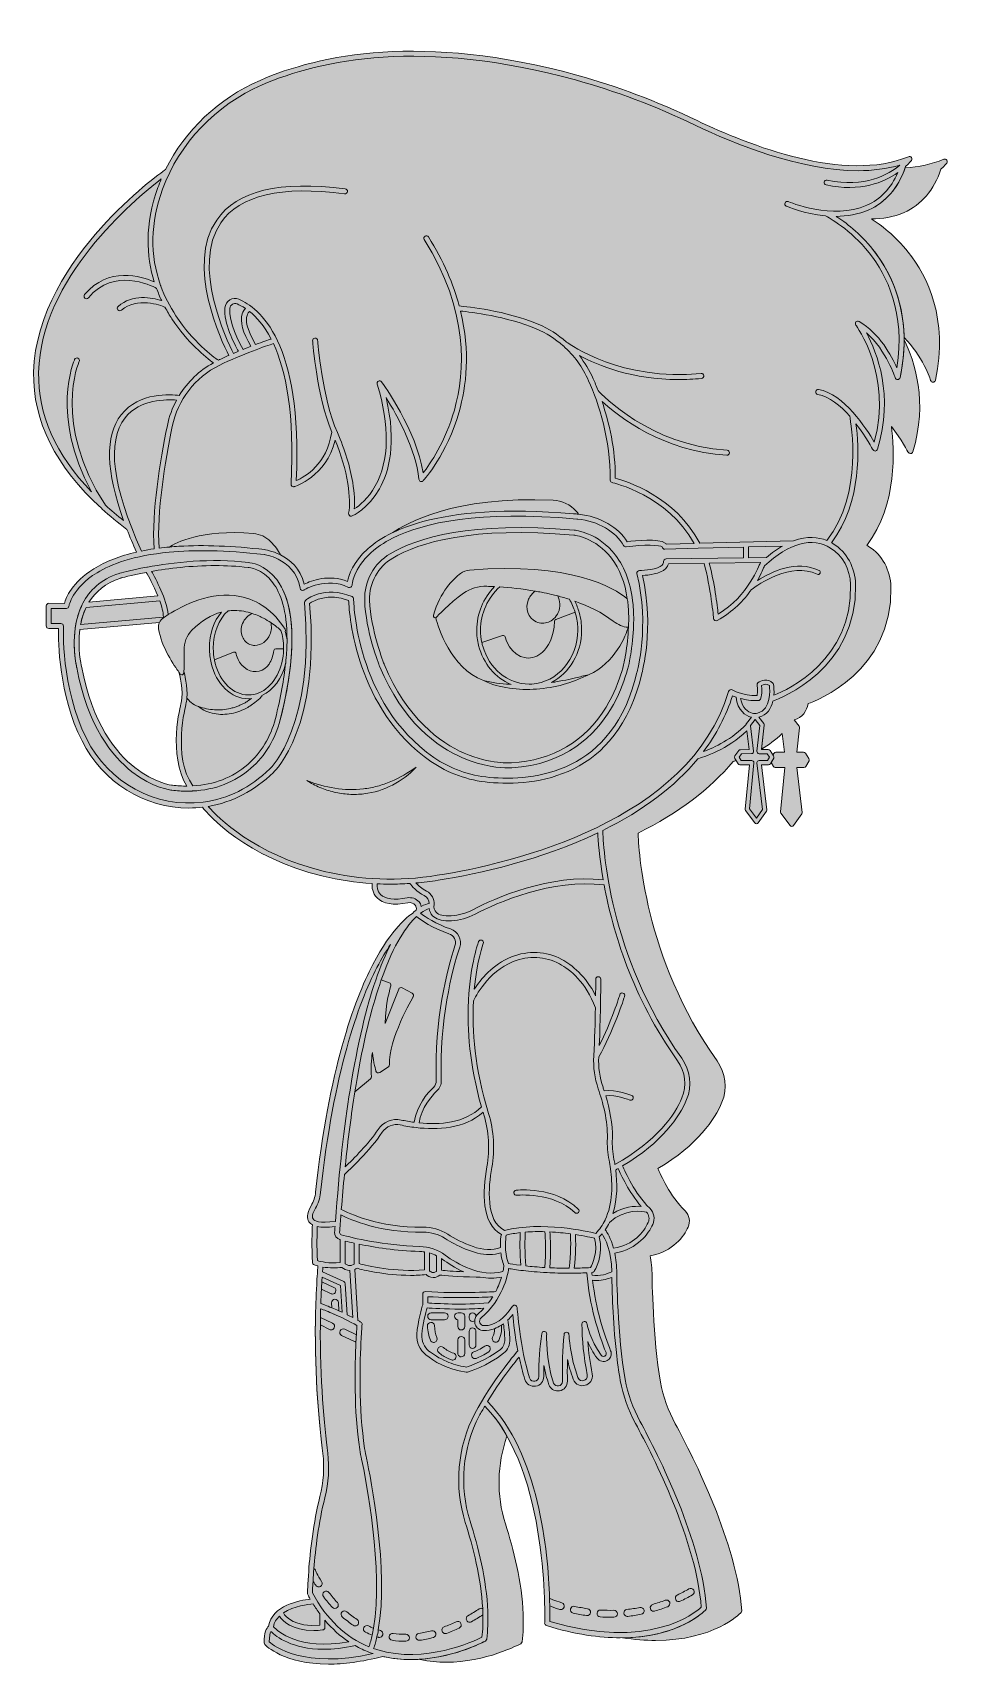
# Model space of a CAD drawing. Extents: x 297 to 773, y -961 to -110.
import ezdxf

# ---------------------------------------------------------------- set-up
doc = ezdxf.new("R2010")
doc.units = 0
doc.header["$MEASUREMENT"] = 0
doc.layers.add('JM_COLORS', color=7, linetype='Continuous')

msp = doc.modelspace()

# ---------------------------------------------------------------- hatches: boundary and pattern name
at = {"layer": 'JM_COLORS', "true_color": 0xffffff}
h = msp.add_hatch(color=7, dxfattribs=at)
h.dxf.hatch_style = 2
edge = h.paths.add_edge_path()
edge.add_spline(control_points=[(754.17, -174.44), (753.81, -173.97), (753.19, -173.81), (752.64, -174.04), (719.73, -187.81), (669.68, -168.21), (642.78, -155.3), (621.82, -145.25), (600.74, -137.28), (580.11, -131.62), (499.75, -109.58), (446.13, -120.94), (415.29, -134.35), (393.73, -143.72), (376.28, -160.3), (366.19, -180.66), (364, -182.21), (348.19, -193.64), (332.46, -211.15), (316.85, -228.54), (298.11, -255.66), (297.53, -286.15), (297.04, -311.51), (308.94, -335.31), (332.94, -357.08), (332.98, -357.11), (333.01, -357.14), (333.05, -357.18), (337.05, -360.8), (341.39, -364.37), (346.06, -367.88), (347.54, -371.67), (349.21, -375.61), (351.06, -379.7), (342.39, -381.7), (334.98, -384.58), (328.87, -388.37), (317.46, -395.43), (314.32, -403.47), (313.52, -406.4), (313.52, -406.4), (305.39, -406.34), (305.39, -406.34), (305.06, -406.35), (304.71, -406.47), (304.47, -406.71), (304.22, -406.96), (304.08, -407.29), (304.08, -407.64), (304.08, -407.64), (304.08, -418.12), (304.08, -418.12), (304.08, -418.84), (304.66, -419.42), (305.38, -419.42), (305.38, -419.42), (310.4, -419.42), (310.4, -419.42), (310.29, -425.86), (310.59, -453.9), (322.68, -477.89), (333.54, -499.44), (355.26, -512.8), (378.34, -512.8), (380.66, -512.8), (383, -512.66), (385.34, -512.38), (388.49, -516.32), (407.77, -538.52), (448.07, -548.27), (456.43, -550.29), (464.95, -551.56), (473.6, -552.09), (473.5, -553.85), (473.72, -557.07), (476.16, -559.56), (479.21, -562.68), (484.64, -563.53), (492.27, -562.09), (493.75, -561.81), (495.19, -562.27), (496.04, -563.29), (496.65, -564.03), (496.79, -564.86), (496.51, -565.85), (495.75, -566.46), (494.94, -567.17), (494.1, -568), (492.65, -568.92), (484.04, -574.93), (474.02, -594.17), (464.19, -613.03), (451.05, -648.88), (444.24, -712.53), (443.96, -715.11), (443.15, -717.57), (441.88, -719.63), (439.23, -723.96), (439.8, -726.55), (440.75, -727.96), (441.18, -728.6), (441.78, -729.12), (442.53, -729.55), (442.42, -732.31), (442.1, -741.34), (442.57, -749.2), (442.6, -749.71), (442.92, -750.14), (443.38, -750.33), (443.47, -750.37), (444.19, -750.65), (445.43, -750.97), (445.33, -752.26), (445.23, -753.55), (445.14, -754.84), (445.14, -754.84), (445.13, -754.85), (445.13, -754.86), (444.99, -756.81), (444.87, -758.75), (444.77, -760.68), (444.4, -767.03), (444.19, -773.26), (444.11, -779.32), (444.11, -779.43), (444.11, -779.54), (444.11, -779.65), (443.7, -808.96), (446.15, -834.2), (447.96, -848.58), (448.88, -855.9), (448.39, -863.41), (446.48, -870.92), (443.04, -884.51), (441.39, -899.56), (440.61, -909.62), (440.08, -916.53), (439.96, -921.09), (439.95, -921.2), (439.95, -921.43), (440, -921.65), (440.11, -921.85), (440.54, -922.66), (440.99, -923.44), (441.44, -924.23), (435.94, -924.84), (421.56, -927.48), (419.71, -938.31), (418.82, -939.18), (417.29, -941.49), (417.49, -947.05), (417.5, -947.36), (417.63, -947.66), (417.84, -947.89), (418.35, -948.43), (427.7, -958.04), (450.85, -958.04), (458.65, -958.04), (468.03, -956.94), (479.15, -954.04), (479.52, -954.13), (479.88, -954.21), (480.25, -954.28), (484.81, -955.28), (489.33, -955.69), (493.7, -955.69), (514.41, -955.69), (531.65, -946.52), (532.56, -946.03), (532.93, -945.83), (533.18, -945.47), (533.23, -945.05), (533.83, -940.47), (533.99, -935.65), (533.8, -930.73), (533.18, -914.27), (528.74, -896.76), (524.57, -883.67), (518.82, -865.55), (520.57, -845.61), (529.38, -828.95), (530.3, -827.21), (531.25, -825.5), (532.22, -823.84), (565.88, -857.95), (563.4, -935.92), (563.38, -936.72), (563.35, -937.3), (563.73, -937.83), (564.29, -938.01), (579.29, -942.64), (592.05, -944.36), (602.73, -944.36), (632.82, -944.36), (646.39, -930.68), (647.14, -929.9), (647.4, -929.64), (647.53, -929.28), (647.5, -928.91), (645.22, -894.36), (622.59, -849.44), (612.97, -831.74), (609.25, -824.88), (606.66, -817.58), (605.29, -810.03), (601.2, -787.49), (600.88, -755.2), (600.88, -754.87), (600.88, -750.77), (600.48, -747.26), (599.87, -744.31), (611.99, -742.11), (617.43, -734.09), (619.61, -729.38), (620.92, -726.55), (620.29, -723.15), (618.05, -720.93), (610.16, -713.14), (605.3, -702.24), (603.94, -698.92), (624.71, -686.46), (633.5, -673.43), (637.21, -664.44), (640.17, -657.27), (639.22, -649.19), (634.66, -642.83), (596.51, -589.46), (593.79, -531.83), (593.6, -524.43), (614.61, -514.05), (631.14, -501.6), (643.03, -487.22), (645.61, -486.46), (658.82, -482.19), (668.53, -472.66), (668.53, -472.66), (669.75, -482.35), (669.75, -482.35), (669.75, -482.35), (665.21, -482.45), (665.21, -482.45), (664.87, -482.46), (664.55, -482.62), (664.35, -482.9), (664.35, -482.9), (662.28, -485.72), (662.28, -485.72), (662.01, -486.08), (662, -486.58), (662.25, -486.96), (662.25, -486.96), (664.06, -489.78), (664.06, -489.78), (664.26, -490.1), (664.61, -490.29), (664.99, -490.29), (664.99, -490.29), (669.91, -490.29), (669.91, -490.29), (669.91, -490.29), (667.65, -513.37), (667.65, -513.37), (667.62, -513.65), (667.7, -513.92), (667.87, -514.14), (667.87, -514.14), (672.75, -520.53), (672.75, -520.53), (672.96, -520.8), (673.28, -520.96), (673.62, -520.96), (673.63, -520.96), (673.64, -520.96), (673.65, -520.96), (674, -520.96), (674.32, -520.78), (674.52, -520.5), (674.52, -520.5), (678.78, -514.49), (678.78, -514.49), (678.94, -514.26), (679.01, -513.99), (678.97, -513.72), (678.97, -513.72), (676.15, -490.29), (676.15, -490.29), (676.15, -490.29), (679.89, -490.29), (679.89, -490.29), (680.28, -490.29), (680.64, -490.08), (680.83, -489.74), (680.83, -489.74), (682.52, -486.86), (682.52, -486.86), (682.74, -486.5), (682.73, -486.05), (682.5, -485.7), (682.5, -485.7), (680.62, -482.82), (680.62, -482.82), (680.42, -482.51), (680.07, -482.33), (679.7, -482.33), (679.7, -482.33), (676.14, -482.33), (676.14, -482.33), (676.14, -482.33), (677.6, -469.65), (677.6, -469.65), (677.63, -469.36), (677.55, -469.07), (677.37, -468.84), (677.37, -468.84), (674.8, -465.61), (674.8, -465.61), (679.13, -464.43), (681.25, -460.91), (682.14, -457.14), (685.91, -455.8), (726.15, -440.49), (725.12, -396.55), (724.92, -387.68), (720.58, -379.77), (713.52, -375.37), (713.22, -375.19), (712.91, -375.01), (712.6, -374.83), (728.77, -353.61), (726.88, -324.4), (725.35, -312.97), (730.6, -319.78), (734.04, -326.29), (734.11, -326.42), (734.34, -326.86), (734.78, -327.12), (735.26, -327.12), (735.3, -327.12), (735.34, -327.12), (735.38, -327.12), (735.9, -327.07), (736.35, -326.71), (736.5, -326.21), (745.23, -298.3), (736.23, -275.76), (730.81, -265.73), (741.15, -274.77), (745.74, -288.91), (745.79, -289.07), (745.97, -289.63), (746.52, -290.02), (747.09, -289.97), (747.69, -289.94), (748.18, -289.52), (748.3, -288.94), (754.97, -256.86), (744.28, -235.02), (734.14, -222.35), (727.22, -213.69), (719.74, -208.09), (715.02, -205.07), (720.6, -205.06), (726.47, -204.17), (731.97, -201.72), (741.01, -197.7), (747.47, -190.1), (751.18, -179.15), (753.14, -177.36), (754.15, -176.07), (754.19, -176.02), (754.54, -175.55), (754.53, -174.9), (754.17, -174.44)], knot_values=[0, 0, 0, 0, 1, 1, 1, 2, 2, 2, 3, 3, 3, 4, 4, 4, 5, 5, 5, 6, 6, 6, 7, 7, 7, 8, 8, 8, 9, 9, 9, 10, 10, 10, 11, 11, 11, 12, 12, 12, 13, 13, 13, 14, 14, 14, 15, 15, 15, 16, 16, 16, 17, 17, 17, 18, 18, 18, 19, 19, 19, 20, 20, 20, 21, 21, 21, 22, 22, 22, 23, 23, 23, 24, 24, 24, 25, 25, 25, 26, 26, 26, 27, 27, 27, 28, 28, 28, 29, 29, 29, 30, 30, 30, 31, 31, 31, 32, 32, 32, 33, 33, 33, 34, 34, 34, 35, 35, 35, 36, 36, 36, 37, 37, 37, 38, 38, 38, 39, 39, 39, 40, 40, 40, 41, 41, 41, 42, 42, 42, 43, 43, 43, 44, 44, 44, 45, 45, 45, 46, 46, 46, 47, 47, 47, 48, 48, 48, 49, 49, 49, 50, 50, 50, 51, 51, 51, 52, 52, 52, 53, 53, 53, 54, 54, 54, 55, 55, 55, 56, 56, 56, 57, 57, 57, 58, 58, 58, 59, 59, 59, 60, 60, 60, 61, 61, 61, 62, 62, 62, 63, 63, 63, 64, 64, 64, 65, 65, 65, 66, 66, 66, 67, 67, 67, 68, 68, 68, 69, 69, 69, 70, 70, 70, 71, 71, 71, 72, 72, 72, 73, 73, 73, 74, 74, 74, 75, 75, 75, 76, 76, 76, 77, 77, 77, 78, 78, 78, 79, 79, 79, 80, 80, 80, 81, 81, 81, 82, 82, 82, 83, 83, 83, 84, 84, 84, 85, 85, 85, 86, 86, 86, 87, 87, 87, 88, 88, 88, 89, 89, 89, 90, 90, 90, 91, 91, 91, 92, 92, 92, 93, 93, 93, 94, 94, 94, 95, 95, 95, 96, 96, 96, 97, 97, 97, 98, 98, 98, 99, 99, 99, 100, 100, 100, 101, 101, 101, 102, 102, 102, 103, 103, 103, 104, 104, 104, 105, 105, 105, 106, 106, 106, 107, 107, 107, 108, 108, 108, 109, 109, 109, 110, 110, 110, 111, 111, 111, 112, 112, 112, 113, 113, 113, 114, 114, 114, 115, 115, 115, 116, 116, 116, 117, 117, 117, 118, 118, 118, 119, 119, 119, 120, 120, 120, 121, 121, 121, 122, 122, 122, 123, 123, 123, 124, 124, 124, 124], degree=3, periodic=1)
edge = h.paths.add_edge_path()
edge.add_spline(control_points=[(350.11, -491.73), (340.56, -484.22), (328, -469.01), (322.47, -439.09), (322.29, -438.37), (320.28, -429.75), (321.53, -420.01), (321.53, -420.01), (363.04, -416.23), (363.04, -416.23), (362.53, -417.27), (362.34, -418.44), (362.51, -419.6), (363.92, -428.99), (370.84, -439.09), (373.12, -442.19), (373.12, -442.22), (373.13, -442.26), (373.14, -442.29), (373.17, -442.39), (375.84, -451.96), (374.24, -458.12), (373.93, -459.27), (367.1, -485.22), (377.27, -501.39), (374.81, -501.4), (372.29, -501.27), (369.69, -500.98), (369.6, -500.97), (360.44, -499.85), (350.11, -491.73)], knot_values=[0, 0, 0, 0, 1, 1, 1, 2, 2, 2, 3, 3, 3, 4, 4, 4, 5, 5, 5, 6, 6, 6, 7, 7, 7, 8, 8, 8, 9, 9, 9, 10, 10, 10, 10], degree=3, periodic=1)
edge = h.paths.add_edge_path()
edge.add_spline(control_points=[(356.13, -390.23), (357.21, -392.09), (359.99, -397.04), (362.17, -402.47), (362.17, -402.47), (326.31, -405.71), (326.31, -405.71), (329.59, -400.4), (334.77, -395.81), (342.84, -393.24), (342.97, -393.2), (348.06, -391.75), (356.13, -390.23)], knot_values=[0, 0, 0, 0, 1, 1, 1, 2, 2, 2, 3, 3, 3, 4, 4, 4, 4], degree=3, periodic=1)
h = msp.add_hatch(color=7, dxfattribs=at)
h.dxf.hatch_style = 2
edge = h.paths.add_edge_path()
edge.add_spline(control_points=[(754.17, -174.44), (753.81, -173.97), (753.19, -173.81), (752.64, -174.04), (719.73, -187.81), (669.68, -168.21), (642.78, -155.3), (621.82, -145.25), (600.74, -137.28), (580.11, -131.62), (499.75, -109.58), (446.13, -120.94), (415.29, -134.35), (393.73, -143.72), (376.28, -160.3), (366.19, -180.66), (364, -182.21), (348.19, -193.64), (332.46, -211.15), (316.85, -228.54), (298.11, -255.66), (297.53, -286.15), (297.04, -311.51), (308.94, -335.31), (332.94, -357.08), (332.98, -357.11), (333.01, -357.14), (333.05, -357.18), (337.05, -360.8), (341.39, -364.37), (346.06, -367.88), (347.54, -371.67), (349.21, -375.61), (351.06, -379.7), (342.39, -381.7), (334.98, -384.58), (328.87, -388.37), (317.46, -395.43), (314.32, -403.47), (313.52, -406.4), (313.52, -406.4), (305.39, -406.34), (305.39, -406.34), (305.06, -406.35), (304.71, -406.47), (304.47, -406.71), (304.22, -406.96), (304.08, -407.29), (304.08, -407.64), (304.08, -407.64), (304.08, -418.12), (304.08, -418.12), (304.08, -418.84), (304.66, -419.42), (305.38, -419.42), (305.38, -419.42), (310.4, -419.42), (310.4, -419.42), (310.29, -425.86), (310.59, -453.9), (322.68, -477.89), (333.54, -499.44), (355.26, -512.8), (378.34, -512.8), (380.66, -512.8), (383, -512.66), (385.34, -512.38), (388.49, -516.32), (407.77, -538.52), (448.07, -548.27), (456.43, -550.29), (464.95, -551.56), (473.6, -552.09), (473.5, -553.85), (473.72, -557.07), (476.16, -559.56), (479.21, -562.68), (484.64, -563.53), (492.27, -562.09), (493.75, -561.81), (495.19, -562.27), (496.04, -563.29), (496.65, -564.03), (496.79, -564.86), (496.51, -565.85), (495.75, -566.46), (494.94, -567.17), (494.1, -568), (492.65, -568.92), (484.04, -574.93), (474.02, -594.17), (464.19, -613.03), (451.05, -648.88), (444.24, -712.53), (443.96, -715.11), (443.15, -717.57), (441.88, -719.63), (439.23, -723.96), (439.8, -726.55), (440.75, -727.96), (441.18, -728.6), (441.78, -729.12), (442.53, -729.55), (442.42, -732.31), (442.1, -741.34), (442.57, -749.2), (442.6, -749.71), (442.92, -750.14), (443.38, -750.33), (443.47, -750.37), (444.19, -750.65), (445.43, -750.97), (445.33, -752.26), (445.23, -753.55), (445.14, -754.84), (445.14, -754.84), (445.13, -754.85), (445.13, -754.86), (444.99, -756.81), (444.87, -758.75), (444.77, -760.68), (444.4, -767.03), (444.19, -773.26), (444.11, -779.32), (443.68, -808.77), (446.14, -834.15), (447.96, -848.58), (448.88, -855.9), (448.39, -863.41), (446.48, -870.92), (443.04, -884.51), (441.39, -899.56), (440.61, -909.62), (440.08, -916.53), (439.96, -921.09), (439.95, -921.2), (439.95, -921.43), (440, -921.65), (440.11, -921.85), (440.54, -922.66), (440.99, -923.44), (441.44, -924.23), (435.94, -924.84), (421.56, -927.48), (419.71, -938.31), (418.82, -939.18), (417.29, -941.49), (417.49, -947.05), (417.5, -947.36), (417.63, -947.66), (417.84, -947.89), (418.35, -948.43), (427.7, -958.04), (450.85, -958.04), (458.65, -958.04), (468.03, -956.94), (479.15, -954.04), (484.08, -955.21), (488.98, -955.69), (493.7, -955.69), (514.41, -955.69), (531.65, -946.52), (532.56, -946.03), (532.93, -945.83), (533.18, -945.47), (533.23, -945.05), (533.83, -940.47), (533.99, -935.65), (533.8, -930.73), (533.18, -914.27), (528.74, -896.76), (524.57, -883.67), (518.82, -865.55), (520.57, -845.61), (529.38, -828.95), (530.3, -827.21), (531.25, -825.5), (532.22, -823.84), (565.88, -857.95), (563.4, -935.92), (563.38, -936.72), (563.35, -937.3), (563.73, -937.83), (564.29, -938.01), (579.29, -942.64), (592.05, -944.36), (602.73, -944.36), (632.82, -944.36), (646.39, -930.68), (647.14, -929.9), (647.4, -929.64), (647.53, -929.28), (647.5, -928.91), (645.22, -894.36), (622.59, -849.44), (612.97, -831.74), (609.25, -824.88), (606.66, -817.58), (605.29, -810.03), (601.2, -787.49), (600.88, -755.2), (600.88, -754.87), (600.88, -750.77), (600.48, -747.26), (599.87, -744.31), (611.99, -742.11), (617.43, -734.09), (619.61, -729.38), (620.92, -726.55), (620.29, -723.15), (618.05, -720.93), (610.16, -713.14), (605.3, -702.24), (603.94, -698.92), (624.71, -686.46), (633.5, -673.43), (637.21, -664.44), (640.17, -657.27), (639.22, -649.19), (634.66, -642.83), (596.51, -589.46), (593.79, -531.83), (593.6, -524.43), (614.61, -514.05), (631.14, -501.6), (643.03, -487.22), (645.61, -486.46), (658.82, -482.19), (668.53, -472.66), (668.53, -472.66), (669.75, -482.35), (669.75, -482.35), (669.75, -482.35), (665.21, -482.45), (665.21, -482.45), (664.87, -482.46), (664.55, -482.62), (664.35, -482.9), (664.35, -482.9), (662.28, -485.72), (662.28, -485.72), (662.01, -486.08), (662, -486.58), (662.25, -486.96), (662.25, -486.96), (664.06, -489.78), (664.06, -489.78), (664.26, -490.1), (664.61, -490.29), (664.99, -490.29), (664.99, -490.29), (669.91, -490.29), (669.91, -490.29), (669.91, -490.29), (667.65, -513.37), (667.65, -513.37), (667.62, -513.65), (667.7, -513.92), (667.87, -514.14), (667.87, -514.14), (672.75, -520.53), (672.75, -520.53), (672.96, -520.8), (673.28, -520.96), (673.62, -520.96), (673.63, -520.96), (673.64, -520.96), (673.65, -520.96), (674, -520.96), (674.32, -520.78), (674.52, -520.5), (674.52, -520.5), (678.78, -514.49), (678.78, -514.49), (678.94, -514.26), (679.01, -513.99), (678.97, -513.72), (678.97, -513.72), (676.15, -490.29), (676.15, -490.29), (676.15, -490.29), (679.89, -490.29), (679.89, -490.29), (680.28, -490.29), (680.64, -490.08), (680.83, -489.74), (680.83, -489.74), (682.52, -486.86), (682.52, -486.86), (682.74, -486.5), (682.73, -486.05), (682.5, -485.7), (682.5, -485.7), (680.62, -482.82), (680.62, -482.82), (680.42, -482.51), (680.07, -482.33), (679.7, -482.33), (679.7, -482.33), (676.14, -482.33), (676.14, -482.33), (676.14, -482.33), (677.6, -469.65), (677.6, -469.65), (677.63, -469.36), (677.55, -469.07), (677.37, -468.84), (677.37, -468.84), (674.8, -465.61), (674.8, -465.61), (679.13, -464.43), (681.25, -460.91), (682.14, -457.14), (685.91, -455.8), (726.15, -440.49), (725.12, -396.55), (724.92, -387.68), (720.58, -379.77), (713.52, -375.37), (713.22, -375.19), (712.91, -375.01), (712.6, -374.83), (728.77, -353.61), (726.88, -324.4), (725.35, -312.97), (730.6, -319.78), (734.04, -326.29), (734.11, -326.42), (734.34, -326.86), (734.78, -327.12), (735.26, -327.12), (735.3, -327.12), (735.34, -327.12), (735.38, -327.12), (735.9, -327.07), (736.35, -326.71), (736.5, -326.21), (745.23, -298.3), (736.23, -275.76), (730.81, -265.73), (741.15, -274.77), (745.74, -288.91), (745.79, -289.07), (745.97, -289.63), (746.52, -290.02), (747.09, -289.97), (747.69, -289.94), (748.18, -289.52), (748.3, -288.94), (754.97, -256.86), (744.28, -235.02), (734.14, -222.35), (727.22, -213.69), (719.74, -208.09), (715.02, -205.07), (720.6, -205.06), (726.47, -204.17), (731.97, -201.72), (741.01, -197.7), (747.47, -190.1), (751.18, -179.15), (753.14, -177.36), (754.15, -176.07), (754.19, -176.02), (754.54, -175.55), (754.53, -174.9), (754.17, -174.44)], knot_values=[0, 0, 0, 0, 1, 1, 1, 2, 2, 2, 3, 3, 3, 4, 4, 4, 5, 5, 5, 6, 6, 6, 7, 7, 7, 8, 8, 8, 9, 9, 9, 10, 10, 10, 11, 11, 11, 12, 12, 12, 13, 13, 13, 14, 14, 14, 15, 15, 15, 16, 16, 16, 17, 17, 17, 18, 18, 18, 19, 19, 19, 20, 20, 20, 21, 21, 21, 22, 22, 22, 23, 23, 23, 24, 24, 24, 25, 25, 25, 26, 26, 26, 27, 27, 27, 28, 28, 28, 29, 29, 29, 30, 30, 30, 31, 31, 31, 32, 32, 32, 33, 33, 33, 34, 34, 34, 35, 35, 35, 36, 36, 36, 37, 37, 37, 38, 38, 38, 39, 39, 39, 40, 40, 40, 41, 41, 41, 42, 42, 42, 43, 43, 43, 44, 44, 44, 45, 45, 45, 46, 46, 46, 47, 47, 47, 48, 48, 48, 49, 49, 49, 50, 50, 50, 51, 51, 51, 52, 52, 52, 53, 53, 53, 54, 54, 54, 55, 55, 55, 56, 56, 56, 57, 57, 57, 58, 58, 58, 59, 59, 59, 60, 60, 60, 61, 61, 61, 62, 62, 62, 63, 63, 63, 64, 64, 64, 65, 65, 65, 66, 66, 66, 67, 67, 67, 68, 68, 68, 69, 69, 69, 70, 70, 70, 71, 71, 71, 72, 72, 72, 73, 73, 73, 74, 74, 74, 75, 75, 75, 76, 76, 76, 77, 77, 77, 78, 78, 78, 79, 79, 79, 80, 80, 80, 81, 81, 81, 82, 82, 82, 83, 83, 83, 84, 84, 84, 85, 85, 85, 86, 86, 86, 87, 87, 87, 88, 88, 88, 89, 89, 89, 90, 90, 90, 91, 91, 91, 92, 92, 92, 93, 93, 93, 94, 94, 94, 95, 95, 95, 96, 96, 96, 97, 97, 97, 98, 98, 98, 99, 99, 99, 100, 100, 100, 101, 101, 101, 102, 102, 102, 103, 103, 103, 104, 104, 104, 105, 105, 105, 106, 106, 106, 107, 107, 107, 108, 108, 108, 109, 109, 109, 110, 110, 110, 111, 111, 111, 112, 112, 112, 113, 113, 113, 114, 114, 114, 115, 115, 115, 116, 116, 116, 117, 117, 117, 118, 118, 118, 119, 119, 119, 120, 120, 120, 121, 121, 121, 122, 122, 122, 122], degree=3, periodic=1)
edge = h.paths.add_edge_path()
edge.add_spline(control_points=[(334.84, -355.29), (307.04, -312.55), (321.08, -280.88), (321.22, -280.57), (321.52, -279.92), (321.24, -279.14), (320.59, -278.84), (319.93, -278.54), (319.16, -278.82), (318.86, -279.48), (318.72, -279.78), (305.87, -308.59), (327.66, -348.35), (308.95, -329), (299.7, -308.18), (300.12, -286.21), (301.06, -237.54), (349.5, -196.69), (363.92, -185.59), (363.29, -187.08), (362.7, -188.59), (362.14, -190.11), (355.12, -209.41), (356.17, -225.94), (360.29, -239.12), (353.6, -236.25), (336.35, -230.96), (324.02, -245.76), (323.56, -246.31), (323.64, -247.13), (324.19, -247.59), (324.43, -247.79), (324.73, -247.89), (325.02, -247.89), (325.39, -247.89), (325.76, -247.73), (326.02, -247.42), (339.3, -231.48), (358.5, -240.94), (361.44, -242.52), (362.26, -244.76), (363.17, -246.89), (364.13, -248.92), (359.05, -247.3), (348.98, -245.34), (341.46, -251.93), (340.92, -252.4), (340.87, -253.22), (341.34, -253.76), (341.6, -254.06), (341.96, -254.21), (342.32, -254.21), (342.63, -254.21), (342.93, -254.1), (343.18, -253.88), (351.31, -246.76), (363.58, -251.37), (365.84, -252.32), (367.01, -254.49), (368.23, -256.52), (369.46, -258.39), (377.52, -270.68), (387.1, -278.41), (391.01, -281.27), (383.72, -285.28), (377.63, -291.16), (373.29, -298.21), (369.27, -297.67), (352.39, -296.26), (343.04, -308.32), (334.58, -319.24), (335.03, -337.69), (344.32, -363.27), (340.97, -360.64), (337.81, -357.98), (334.84, -355.29)], knot_values=[0, 0, 0, 0, 1, 1, 1, 2, 2, 2, 3, 3, 3, 4, 4, 4, 5, 5, 5, 6, 6, 6, 7, 7, 7, 8, 8, 8, 9, 9, 9, 10, 10, 10, 11, 11, 11, 12, 12, 12, 13, 13, 13, 14, 14, 14, 15, 15, 15, 16, 16, 16, 17, 17, 17, 18, 18, 18, 19, 19, 19, 20, 20, 20, 21, 21, 21, 22, 22, 22, 23, 23, 23, 24, 24, 24, 25, 25, 25, 25], degree=3, periodic=1)
edge = h.paths.add_edge_path()
edge.add_spline(control_points=[(410.51, -272.68), (409.22, -273.17), (407.86, -273.7), (406.45, -274.27), (404.63, -271.03), (398.86, -260.04), (399.6, -252.85), (399.69, -251.99), (400.16, -251.24), (400.9, -250.8), (401.64, -250.36), (402.53, -250.29), (403.34, -250.63), (404.6, -251.15), (406.08, -251.9), (407.68, -252.96), (407.1, -253.58), (406.49, -254.47), (406.09, -255.74), (404.8, -259.82), (406.29, -265.52), (410.51, -272.68)], knot_values=[0, 0, 0, 0, 1, 1, 1, 2, 2, 2, 3, 3, 3, 4, 4, 4, 5, 5, 5, 6, 6, 6, 7, 7, 7, 7], degree=3, periodic=1)
edge = h.paths.add_edge_path()
edge.add_spline(control_points=[(408.53, -256.63), (408.86, -255.53), (409.4, -254.87), (409.81, -254.5), (413.43, -257.38), (417.47, -261.87), (421.09, -268.88), (419.51, -269.41), (416.63, -270.39), (412.99, -271.74), (408.08, -263.55), (407.83, -259.01), (408.53, -256.63)], knot_values=[0, 0, 0, 0, 1, 1, 1, 2, 2, 2, 3, 3, 3, 4, 4, 4, 4], degree=3, periodic=1)
edge = h.paths.add_edge_path()
edge.add_spline(control_points=[(422.25, -271.24), (428.68, -285.05), (433.43, -307.59), (431.44, -344.34), (431.41, -344.76), (431.6, -345.17), (431.93, -345.43), (432.16, -345.62), (432.45, -345.71), (432.73, -345.71), (432.86, -345.71), (432.99, -345.69), (433.11, -345.66), (433.29, -345.6), (449.75, -340.44), (454.42, -321.56), (457.63, -329.32), (459.77, -336.69), (460.94, -343.99), (461.99, -350.53), (462.14, -355.73), (461.4, -359.45), (461.31, -359.92), (461.48, -360.41), (461.86, -360.71), (462.09, -360.9), (462.38, -361), (462.67, -361), (462.85, -361), (463.03, -360.96), (463.2, -360.89), (463.53, -360.74), (471.51, -357.16), (477.44, -346.71), (482.32, -338.1), (486.56, -323.13), (480.88, -299.37), (486.72, -308.69), (496.45, -326.23), (497.94, -341.83), (497.99, -342.34), (498.34, -342.78), (498.83, -342.94), (499.31, -343.1), (499.85, -342.96), (500.2, -342.58), (500.7, -342.04), (512.51, -328.95), (518.87, -306.68), (522.61, -293.55), (524.77, -275.55), (519.64, -254.35), (525.22, -254.89), (543.35, -257.05), (559, -263.59), (564.16, -265.75), (568.86, -268.72), (572.99, -272.36), (573, -272.37), (573, -272.39), (573.02, -272.4), (573.02, -272.4), (573.05, -272.42), (573.1, -272.46), (578.64, -277.38), (583.14, -283.52), (586.24, -290.57), (591.53, -302.56), (597.77, -321.27), (597.49, -342.28), (597.48, -342.9), (597.92, -343.44), (598.53, -343.57), (598.82, -343.63), (627.28, -349.87), (641.12, -375.18), (641.12, -375.18), (626.66, -375.56), (626.66, -375.56), (626.52, -375.37), (626.34, -375.19), (626.11, -375.01), (622.91, -372.53), (610.44, -373.8), (606.3, -374.31), (604.03, -370.59), (600.66, -367.42), (596.28, -364.85), (591.75, -362.2), (586.63, -360.56), (581.05, -359.98), (580.79, -359.95), (580.53, -359.92), (580.27, -359.9), (579.62, -359.84), (578.98, -359.79), (578.34, -359.73), (542.29, -356.74), (517.33, -359.14), (500.06, -363.82), (493.92, -365.47), (488.76, -367.42), (484.42, -369.51), (478.81, -372.2), (474.56, -375.14), (471.35, -378.01), (463.59, -384.94), (461.41, -391.75), (460.79, -394.96), (451.29, -391.01), (441.98, -394.56), (438.32, -396.33), (436.39, -388.13), (430.76, -383.59), (425.87, -381.13), (424.79, -380.59), (423.75, -380.15), (422.79, -379.79), (419.94, -378.73), (417.84, -378.42), (417.77, -378.41), (401.03, -376.47), (386.13, -375.9), (373.11, -376.68), (371.42, -376.79), (369.77, -376.91), (368.15, -377.06), (366.3, -377.22), (364.5, -377.42), (362.74, -377.64), (361.6, -358.92), (365.86, -332.91), (369.65, -314.33), (372.46, -300.58), (381.59, -288.71), (394.07, -282.59), (406.16, -276.67), (418.72, -272.4), (422.25, -271.24)], knot_values=[0, 0, 0, 0, 1, 1, 1, 2, 2, 2, 3, 3, 3, 4, 4, 4, 5, 5, 5, 6, 6, 6, 7, 7, 7, 8, 8, 8, 9, 9, 9, 10, 10, 10, 11, 11, 11, 12, 12, 12, 13, 13, 13, 14, 14, 14, 15, 15, 15, 16, 16, 16, 17, 17, 17, 18, 18, 18, 19, 19, 19, 20, 20, 20, 21, 21, 21, 22, 22, 22, 23, 23, 23, 24, 24, 24, 25, 25, 25, 26, 26, 26, 27, 27, 27, 28, 28, 28, 29, 29, 29, 30, 30, 30, 31, 31, 31, 32, 32, 32, 33, 33, 33, 34, 34, 34, 35, 35, 35, 36, 36, 36, 37, 37, 37, 38, 38, 38, 39, 39, 39, 40, 40, 40, 41, 41, 41, 42, 42, 42, 43, 43, 43, 44, 44, 44, 45, 45, 45, 46, 46, 46, 46], degree=3, periodic=1)
edge = h.paths.add_edge_path()
edge.add_spline(control_points=[(345.09, -309.92), (352.81, -299.94), (366.87, -300.22), (371.87, -300.67), (369.67, -304.76), (368.05, -309.19), (367.1, -313.81), (363.27, -332.61), (358.96, -358.98), (360.16, -378), (357.92, -378.33), (355.76, -378.7), (353.66, -379.13), (338.4, -345.59), (335.51, -322.3), (345.09, -309.92)], knot_values=[0, 0, 0, 0, 1, 1, 1, 2, 2, 2, 3, 3, 3, 4, 4, 4, 5, 5, 5, 5], degree=3, periodic=1)
edge = h.paths.add_edge_path()
edge.add_spline(control_points=[(325, -476.72), (311.63, -450.18), (313.02, -418.5), (313.03, -418.18), (313.05, -417.83), (312.92, -417.48), (312.68, -417.22), (312.43, -416.96), (312.09, -416.82), (311.73, -416.82), (311.73, -416.82), (306.68, -416.82), (306.68, -416.82), (306.68, -416.82), (306.68, -408.95), (306.68, -408.95), (306.68, -408.95), (314.55, -409.01), (314.55, -409.01), (314.55, -409.01), (314.55, -409.01), (314.56, -409.01), (315.2, -409.01), (315.75, -408.53), (315.84, -407.9), (315.86, -407.8), (317.43, -398.39), (330.52, -390.41), (337.75, -386), (349.44, -381.5), (368.03, -379.75), (380.92, -378.54), (397.12, -378.64), (417.44, -380.99), (417.73, -381.03), (421.01, -381.53), (424.75, -383.39), (429.4, -385.71), (434.77, -390.16), (436.1, -398.5), (436.17, -398.93), (436.44, -399.29), (436.83, -399.47), (437.22, -399.65), (437.68, -399.63), (438.05, -399.41), (438.17, -399.34), (450.07, -392.33), (461.26, -398.04), (461.66, -398.24), (462.13, -398.22), (462.51, -398), (462.9, -397.77), (463.14, -397.36), (463.15, -396.92), (463.15, -396.84), (463.54, -388.4), (473.2, -379.84), (476, -377.36), (479.61, -374.83), (484.27, -372.46), (500.41, -364.26), (529.1, -358.03), (580.04, -362.49), (580.24, -362.51), (580.44, -362.53), (580.63, -362.55), (585.84, -363.08), (590.78, -364.65), (594.96, -367.1), (599.24, -369.6), (602.44, -372.71), (604.48, -376.34), (604.74, -376.81), (605.26, -377.06), (605.79, -377), (614.89, -375.8), (623.68, -375.87), (624.56, -377.04), (624.64, -377.7), (625.2, -378.18), (625.85, -378.18), (625.86, -378.18), (625.87, -378.18), (625.89, -378.18), (625.89, -378.18), (643.26, -377.72), (643.26, -377.72), (643.26, -377.72), (666.89, -377.1), (666.89, -377.1), (666.89, -377.1), (666.89, -382.66), (666.89, -382.66), (666.89, -382.66), (626.54, -383.23), (626.54, -383.23), (626.19, -383.24), (625.86, -383.38), (625.62, -383.64), (625.37, -383.89), (625.25, -384.23), (625.26, -384.58), (625.29, -385.29), (625.05, -385.87), (624.52, -386.41), (622.14, -388.84), (615.2, -389.27), (612.7, -389.23), (612.69, -389.23), (612.68, -389.23), (612.67, -389.23), (612.28, -389.23), (611.91, -389.41), (611.66, -389.72), (611.41, -390.03), (611.32, -390.44), (611.41, -390.83), (618.07, -418.38), (611.49, -441.94), (611.41, -442.23), (599.11, -494.73), (558.05, -498.99), (534.67, -496.86), (524.15, -495.9), (514.12, -492.3), (505.67, -486.45), (464.96, -458.27), (463.98, -404.59), (463.97, -404.05), (463.97, -403.53), (463.66, -403.06), (463.18, -402.86), (448.73, -396.72), (439.29, -404.5), (438.89, -404.83), (438.57, -405.1), (438.4, -405.52), (438.44, -405.94), (444.18, -469.13), (420.73, -492.18), (420.48, -492.42), (410.25, -502.23), (398.57, -508.05), (385.74, -509.72), (360.98, -512.95), (336.57, -499.69), (325, -476.72)], knot_values=[0, 0, 0, 0, 1, 1, 1, 2, 2, 2, 3, 3, 3, 4, 4, 4, 5, 5, 5, 6, 6, 6, 7, 7, 7, 8, 8, 8, 9, 9, 9, 10, 10, 10, 11, 11, 11, 12, 12, 12, 13, 13, 13, 14, 14, 14, 15, 15, 15, 16, 16, 16, 17, 17, 17, 18, 18, 18, 19, 19, 19, 20, 20, 20, 21, 21, 21, 22, 22, 22, 23, 23, 23, 24, 24, 24, 25, 25, 25, 26, 26, 26, 27, 27, 27, 28, 28, 28, 29, 29, 29, 30, 30, 30, 31, 31, 31, 32, 32, 32, 33, 33, 33, 34, 34, 34, 35, 35, 35, 36, 36, 36, 37, 37, 37, 38, 38, 38, 39, 39, 39, 40, 40, 40, 41, 41, 41, 42, 42, 42, 43, 43, 43, 44, 44, 44, 45, 45, 45, 46, 46, 46, 47, 47, 47, 48, 48, 48, 49, 49, 49, 49], degree=3, periodic=1)
edge = h.paths.add_edge_path()
edge.add_spline(control_points=[(675.77, -385.14), (675.73, -385.17), (675.7, -385.2), (675.67, -385.23), (675.52, -385.37), (675.4, -385.55), (675.33, -385.75), (675.27, -385.92), (669.34, -402.57), (653.65, -411.96), (653.14, -407.28), (651.66, -395.27), (648.97, -385.52), (648.97, -385.52), (675.77, -385.14), (675.77, -385.14)], knot_values=[0, 0, 0, 0, 1, 1, 1, 2, 2, 2, 3, 3, 3, 4, 4, 4, 5, 5, 5, 5], degree=3, periodic=1)
edge = h.paths.add_edge_path()
edge.add_spline(control_points=[(669.49, -382.63), (669.49, -382.63), (669.49, -377.03), (669.49, -377.03), (669.49, -377.03), (687.1, -376.56), (687.1, -376.56), (684.46, -378.08), (681.68, -380.02), (678.75, -382.49), (678.75, -382.49), (669.49, -382.63), (669.49, -382.63)], knot_values=[0, 0, 0, 0, 1, 1, 1, 2, 2, 2, 3, 3, 3, 4, 4, 4, 4], degree=3, periodic=1)
edge = h.paths.add_edge_path()
edge.add_spline(control_points=[(491.79, -559.53), (485.17, -560.78), (480.41, -560.17), (478.03, -557.75), (476.27, -555.96), (476.13, -553.51), (476.2, -552.22), (478.42, -552.31), (480.64, -552.38), (482.87, -552.38), (486.31, -552.38), (489.77, -552.26), (493.23, -552.02), (494.22, -553.32), (496.78, -556.31), (500.75, -558.37), (502.35, -559.19), (503.29, -560.75), (503.23, -562.38), (502.3, -562.57), (500.91, -563.02), (499.17, -564.02), (498.99, -563.01), (498.52, -562.21), (498.04, -561.63), (496.58, -559.88), (494.19, -559.08), (491.79, -559.53)], knot_values=[0, 0, 0, 0, 1, 1, 1, 2, 2, 2, 3, 3, 3, 4, 4, 4, 5, 5, 5, 6, 6, 6, 7, 7, 7, 8, 8, 8, 9, 9, 9, 9], degree=3, periodic=1)
edge = h.paths.add_edge_path()
edge.add_spline(control_points=[(496.73, -569.22), (498.99, -570.99), (505.09, -575.36), (513.55, -578.15), (516.15, -579.01), (517.57, -581.81), (516.72, -584.41), (512.64, -596.9), (505.94, -622.62), (507, -654.59), (507.05, -655.91), (506.53, -657.19), (505.58, -658.08), (502.28, -661.17), (496.76, -667.53), (495.5, -676.26), (493.04, -675.92), (490.77, -675.51), (488.8, -675.08), (484.19, -674.08), (479.34, -676.06), (476.74, -679.99), (471.95, -687.21), (463.73, -695.46), (459.6, -699.42), (461.1, -684.91), (462.8, -671.97), (464.64, -660.42), (464.85, -659.1), (465.06, -657.79), (465.28, -656.51), (469, -634.2), (473.25, -617.33), (477.55, -604.55), (477.83, -603.71), (478.11, -602.89), (478.4, -602.09), (485.07, -583.1), (491.79, -573.79), (496.73, -569.22)], knot_values=[0, 0, 0, 0, 1, 1, 1, 2, 2, 2, 3, 3, 3, 4, 4, 4, 5, 5, 5, 6, 6, 6, 7, 7, 7, 8, 8, 8, 9, 9, 9, 10, 10, 10, 11, 11, 11, 12, 12, 12, 13, 13, 13, 13], degree=3, periodic=1)
edge = h.paths.add_edge_path()
edge.add_spline(control_points=[(591.28, -658.9), (593.6, -665.65), (596.3, -675.58), (595.99, -684.54), (595.86, -688.43), (596.16, -692.29), (596.9, -696.02), (597.16, -697.35), (597.41, -698.83), (597.63, -700.42), (597.64, -700.43), (597.64, -700.44), (597.64, -700.45), (598.7, -708.17), (598.91, -718.51), (594.81, -727.03), (594.8, -727.06), (594.78, -727.08), (594.77, -727.1), (593.56, -729.61), (591.97, -731.95), (589.92, -734.03), (585.47, -732.93), (562.17, -727.66), (542.48, -732.45), (532.57, -727.58), (534.06, -709.99), (535.87, -699.84), (537.55, -690.38), (536.96, -680.61), (534.18, -671.6), (526.96, -648.22), (525.59, -628.27), (526.3, -613.27), (527.3, -611.06), (533.63, -598.17), (547.07, -592.68), (554.98, -589.45), (563.71, -589.87), (571.03, -593.82), (576.81, -596.95), (584.74, -603.45), (589.79, -616.65), (589.65, -623.95), (589.4, -633.03), (588.92, -641.71), (588.6, -647.63), (589.39, -653.41), (591.28, -658.9)], knot_values=[0, 0, 0, 0, 1, 1, 1, 2, 2, 2, 3, 3, 3, 4, 4, 4, 5, 5, 5, 6, 6, 6, 7, 7, 7, 8, 8, 8, 9, 9, 9, 10, 10, 10, 11, 11, 11, 12, 12, 12, 13, 13, 13, 14, 14, 14, 15, 15, 15, 16, 16, 16, 16], degree=3, periodic=1)
edge = h.paths.add_edge_path()
edge.add_spline(control_points=[(585.55, -807.6), (585.88, -809.29), (584.79, -810.23), (583.76, -810.53), (582.73, -810.82), (581.3, -810.6), (580.69, -808.99), (576.71, -798.53), (576.04, -786.81), (576.03, -786.69), (576, -786.01), (575.44, -785.48), (574.76, -785.46), (574.75, -785.46), (574.74, -785.46), (574.73, -785.46), (574.06, -785.46), (573.5, -785.97), (573.44, -786.64), (572.72, -794.31), (572.45, -802.5), (572.62, -810.97), (572.65, -812.46), (571.58, -813.18), (570.66, -813.34), (569.71, -813.52), (568.53, -813.21), (568.05, -811.85), (563.75, -799.6), (564.42, -786.53), (564.43, -786.4), (564.47, -785.7), (563.95, -785.1), (563.26, -785.03), (562.57, -784.95), (561.94, -785.45), (561.84, -786.14), (560.82, -793.21), (560.31, -800.73), (560.33, -808.47), (560.34, -810.02), (559.22, -810.75), (558.26, -810.9), (557.31, -811.05), (556.02, -810.7), (555.55, -809.22), (550.58, -793.63), (549.04, -772.76), (549.03, -772.55), (548.99, -772), (548.6, -771.53), (548.06, -771.39), (547.52, -771.25), (546.95, -771.47), (546.64, -771.94), (542.28, -778.62), (537.32, -782.01), (531.9, -782.01), (530.7, -782.01), (529.98, -781.23), (529.71, -780.49), (529.36, -779.56), (529.6, -778.61), (530.35, -777.95), (541.5, -768.25), (544.07, -756.4), (544.64, -752.3), (546.12, -752.57), (548.75, -752.99), (552.36, -753.41), (552.37, -753.41), (552.38, -753.42), (552.38, -753.42), (552.39, -753.42), (552.39, -753.41), (552.4, -753.41), (555.67, -753.8), (559.75, -754.17), (564.51, -754.43), (564.52, -754.43), (564.53, -754.43), (564.54, -754.44), (564.59, -754.44), (564.63, -754.44), (564.68, -754.44), (564.69, -754.44), (564.7, -754.44), (564.71, -754.44), (568.17, -754.62), (571.97, -754.73), (576.09, -754.73), (576.46, -754.73), (576.84, -754.73), (577.21, -754.72), (577.24, -754.73), (577.27, -754.73), (577.29, -754.73), (577.31, -754.73), (577.32, -754.72), (577.34, -754.72), (579.9, -754.71), (582.57, -754.65), (585.36, -754.54), (586.62, -771.47), (591.43, -786.39), (595.3, -796.02), (595.75, -797.14), (594.85, -797.71), (594.66, -797.82), (594.48, -797.92), (593.5, -798.39), (592.79, -797.4), (587.03, -789.46), (585.38, -780.96), (585.37, -780.88), (585.24, -780.22), (584.63, -779.76), (583.97, -779.82), (583.3, -779.89), (582.79, -780.45), (582.79, -781.12), (582.79, -789.28), (583.72, -798.19), (585.55, -807.6)], knot_values=[0, 0, 0, 0, 1, 1, 1, 2, 2, 2, 3, 3, 3, 4, 4, 4, 5, 5, 5, 6, 6, 6, 7, 7, 7, 8, 8, 8, 9, 9, 9, 10, 10, 10, 11, 11, 11, 12, 12, 12, 13, 13, 13, 14, 14, 14, 15, 15, 15, 16, 16, 16, 17, 17, 17, 18, 18, 18, 19, 19, 19, 20, 20, 20, 21, 21, 21, 22, 22, 22, 23, 23, 23, 24, 24, 24, 25, 25, 25, 26, 26, 26, 27, 27, 27, 28, 28, 28, 29, 29, 29, 30, 30, 30, 31, 31, 31, 32, 32, 32, 33, 33, 33, 34, 34, 34, 35, 35, 35, 36, 36, 36, 37, 37, 37, 38, 38, 38, 39, 39, 39, 40, 40, 40, 41, 41, 41, 41], degree=3, periodic=1)
edge = h.paths.add_edge_path()
edge.add_spline(control_points=[(519.5, -773.4), (523.46, -773.4), (527.68, -773.28), (531.76, -772.97), (530.81, -774), (529.77, -775.01), (528.64, -775.99), (528.24, -776.34), (527.91, -776.74), (527.65, -777.18), (527.24, -777.86), (527.01, -778.63), (526.97, -779.42), (526.93, -780.08), (527.03, -780.75), (527.27, -781.4), (527.59, -782.26), (528.12, -782.98), (528.78, -783.52), (529.64, -784.21), (530.73, -784.61), (531.9, -784.61), (531.9, -784.61), (531.91, -784.61), (531.91, -784.61), (533.48, -784.61), (535.34, -784.35), (537.35, -783.58), (538.47, -783.15), (539.65, -782.57), (540.85, -781.77), (541.2, -781.55), (541.55, -781.3), (541.91, -781.03), (542.33, -783.86), (542.55, -786.89), (542.66, -789.15), (542.77, -791.17), (541.9, -793.11), (540.36, -794.35), (533.24, -800.07), (524.34, -803.04), (522.69, -803.55), (518.78, -802.94), (515.38, -801.9), (512.47, -800.67), (508.45, -798.99), (505.38, -796.95), (503.2, -795.2), (500.66, -793.15), (499.27, -789.97), (499.48, -786.69), (499.85, -781.22), (501.52, -775.1), (502.2, -772.78), (504.73, -772.96), (511.58, -773.4), (519.5, -773.4)], knot_values=[0, 0, 0, 0, 1, 1, 1, 2, 2, 2, 3, 3, 3, 4, 4, 4, 5, 5, 5, 6, 6, 6, 7, 7, 7, 8, 8, 8, 9, 9, 9, 10, 10, 10, 11, 11, 11, 12, 12, 12, 13, 13, 13, 14, 14, 14, 15, 15, 15, 16, 16, 16, 17, 17, 17, 18, 18, 18, 19, 19, 19, 19], degree=3, periodic=1)
edge = h.paths.add_edge_path()
edge.add_spline(control_points=[(502.56, -770.2), (502.56, -770.2), (502.56, -766.94), (502.56, -766.94), (517.66, -767.8), (531, -767.29), (536.34, -767), (535.68, -768.05), (534.95, -769.11), (534.13, -770.16), (521.68, -771.4), (506.82, -770.5), (502.56, -770.2)], knot_values=[0, 0, 0, 0, 1, 1, 1, 2, 2, 2, 3, 3, 3, 4, 4, 4, 4], degree=3, periodic=1)
edge = h.paths.add_edge_path()
edge.add_spline(control_points=[(511.65, -745.37), (507.82, -742.53), (503.21, -740.96), (498.33, -740.81), (479.55, -740.26), (463.56, -736.4), (457.56, -734.77), (457.02, -734.63), (456.66, -734.11), (456.7, -733.55), (456.91, -730.43), (457.14, -727.38), (457.37, -724.38), (462.49, -726.97), (478.14, -733.79), (500.16, -733.41), (504.17, -733.35), (508.1, -734.46), (511.56, -736.63), (517.19, -740.16), (526.5, -745.06), (534.76, -745.06), (536.79, -745.06), (538.76, -744.77), (540.6, -744.08), (540.85, -746.19), (541.34, -748.5), (542.18, -750.92), (542.14, -751.35), (542.01, -752.4), (541.7, -753.88), (529.9, -757.03), (517.86, -749.94), (511.65, -745.37)], knot_values=[0, 0, 0, 0, 1, 1, 1, 2, 2, 2, 3, 3, 3, 4, 4, 4, 5, 5, 5, 6, 6, 6, 7, 7, 7, 8, 8, 8, 9, 9, 9, 10, 10, 10, 11, 11, 11, 11], degree=3, periodic=1)
edge = h.paths.add_edge_path()
edge.add_spline(control_points=[(521.33, -754.01), (515.92, -753.8), (511.63, -753.39), (509.68, -753.18), (509.68, -753.18), (509.68, -747.17), (509.68, -747.17), (509.82, -747.26), (509.97, -747.35), (510.11, -747.46), (512.89, -749.51), (516.79, -752.03), (521.33, -754.01)], knot_values=[0, 0, 0, 0, 1, 1, 1, 2, 2, 2, 3, 3, 3, 4, 4, 4, 4], degree=3, periodic=1)
edge = h.paths.add_edge_path()
edge.add_spline(control_points=[(507.08, -745.62), (507.08, -745.62), (507.08, -753.76), (507.08, -753.76), (506.54, -754.2), (505.98, -754.39), (505.43, -754.39), (504.6, -754.38), (503.86, -753.89), (503.45, -753.55), (503.45, -753.55), (503.45, -744.21), (503.45, -744.21), (504.7, -744.57), (505.92, -745.04), (507.08, -745.62)], knot_values=[0, 0, 0, 0, 1, 1, 1, 2, 2, 2, 3, 3, 3, 4, 4, 4, 5, 5, 5, 5], degree=3, periodic=1)
edge = h.paths.add_edge_path()
edge.add_spline(control_points=[(500.85, -743.66), (500.85, -743.66), (500.85, -752.94), (500.85, -752.94), (485.85, -754.33), (470.73, -750.77), (466.89, -749.77), (466.89, -749.77), (466.89, -739.65), (466.89, -739.65), (474.86, -741.29), (485.96, -743.05), (498.25, -743.41), (499.13, -743.44), (499.99, -743.53), (500.85, -743.66)], knot_values=[0, 0, 0, 0, 1, 1, 1, 2, 2, 2, 3, 3, 3, 4, 4, 4, 5, 5, 5, 5], degree=3, periodic=1)
edge = h.paths.add_edge_path()
edge.add_spline(control_points=[(452.61, -772.69), (450.07, -771.64), (448.03, -770.89), (446.92, -770.49), (447, -768.06), (447.11, -765.6), (447.23, -763.12), (447.3, -761.84), (447.37, -760.56), (447.45, -759.27), (447.5, -758.46), (447.55, -757.65), (447.6, -756.84), (447.6, -756.84), (457.11, -761.15), (457.11, -761.15), (457.11, -761.15), (457.95, -775.02), (457.95, -775.02), (457.39, -774.76), (456.84, -774.51), (456.3, -774.27), (454.99, -773.69), (453.75, -773.16), (452.61, -772.69)], knot_values=[0, 0, 0, 0, 1, 1, 1, 2, 2, 2, 3, 3, 3, 4, 4, 4, 5, 5, 5, 6, 6, 6, 7, 7, 7, 8, 8, 8, 8], degree=3, periodic=1)
edge = h.paths.add_edge_path()
edge.add_spline(control_points=[(447.79, -754.08), (447.86, -753.22), (447.93, -752.37), (448, -751.51), (449.53, -751.77), (451.4, -751.96), (453.54, -751.96), (454.88, -751.96), (456.35, -751.87), (457.88, -751.68), (458.78, -752.51), (460.22, -753.32), (462.01, -753.33), (462.01, -753.33), (463.54, -777.78), (463.54, -777.78), (462.57, -777.27), (461.6, -776.77), (460.63, -776.3), (460.63, -776.3), (459.66, -760.22), (459.66, -760.22), (459.63, -759.73), (459.34, -759.31), (458.9, -759.11), (458.9, -759.11), (447.79, -754.08), (447.79, -754.08)], knot_values=[0, 0, 0, 0, 1, 1, 1, 2, 2, 2, 3, 3, 3, 4, 4, 4, 5, 5, 5, 6, 6, 6, 7, 7, 7, 8, 8, 8, 9, 9, 9, 9], degree=3, periodic=1)
edge = h.paths.add_edge_path()
edge.add_spline(control_points=[(459.66, -749.79), (459.66, -749.79), (459.66, -738.01), (459.66, -738.01), (460.99, -738.34), (462.54, -738.71), (464.29, -739.09), (464.29, -739.09), (464.29, -750.06), (464.29, -750.06), (461.96, -751.41), (460.32, -750.37), (459.66, -749.79)], knot_values=[0, 0, 0, 0, 1, 1, 1, 2, 2, 2, 3, 3, 3, 4, 4, 4, 4], degree=3, periodic=1)
edge = h.paths.add_edge_path()
edge.add_spline(control_points=[(550.91, -750.62), (547.74, -750.21), (545.54, -749.83), (544.48, -749.63), (542.24, -742.84), (543.03, -736.91), (543.42, -734.89), (545.78, -734.33), (548.21, -733.92), (550.66, -733.64), (550.54, -736.87), (550.34, -744.56), (550.91, -750.62)], knot_values=[0, 0, 0, 0, 1, 1, 1, 2, 2, 2, 3, 3, 3, 4, 4, 4, 4], degree=3, periodic=1)
edge = h.paths.add_edge_path()
edge.add_spline(control_points=[(553.27, -733.39), (556.71, -733.1), (560.16, -733.04), (563.48, -733.14), (563.69, -735.93), (564.17, -743.91), (563.5, -751.77), (559.69, -751.54), (556.35, -751.24), (553.56, -750.93), (552.91, -744.81), (553.16, -736.4), (553.27, -733.39)], knot_values=[0, 0, 0, 0, 1, 1, 1, 2, 2, 2, 3, 3, 3, 4, 4, 4, 4], degree=3, periodic=1)
edge = h.paths.add_edge_path()
edge.add_spline(control_points=[(566.1, -733.24), (569.94, -733.44), (573.57, -733.82), (576.79, -734.25), (576.92, -737.07), (577.18, -744.98), (576.17, -752.13), (572.56, -752.13), (569.19, -752.05), (566.1, -751.9), (566.76, -744.07), (566.33, -736.33), (566.1, -733.24)], knot_values=[0, 0, 0, 0, 1, 1, 1, 2, 2, 2, 3, 3, 3, 4, 4, 4, 4], degree=3, periodic=1)
edge = h.paths.add_edge_path()
edge.add_spline(control_points=[(579.41, -734.63), (584.26, -735.39), (587.85, -736.2), (589.29, -736.55), (591.28, -743.64), (588.24, -749.99), (587.2, -751.85), (584.29, -752), (581.48, -752.08), (578.8, -752.11), (579.73, -745.18), (579.55, -737.83), (579.41, -734.63)], knot_values=[0, 0, 0, 0, 1, 1, 1, 2, 2, 2, 3, 3, 3, 4, 4, 4, 4], degree=3, periodic=1)
edge = h.paths.add_edge_path()
edge.add_spline(control_points=[(587.95, -754.42), (587.98, -754.42), (588.01, -754.42), (588.04, -754.42), (588.45, -754.39), (588.83, -754.18), (589.05, -753.83), (589.28, -753.48), (594.46, -745.4), (591.77, -735.85), (592.27, -735.34), (592.76, -734.82), (593.21, -734.29), (594.85, -736.71), (598.12, -742.92), (598.28, -754.07), (596.53, -754.86), (591.86, -756.69), (588.05, -755.7), (588.02, -755.28), (587.99, -754.85), (587.95, -754.42)], knot_values=[0, 0, 0, 0, 1, 1, 1, 2, 2, 2, 3, 3, 3, 4, 4, 4, 5, 5, 5, 6, 6, 6, 7, 7, 7, 7], degree=3, periodic=1)
edge = h.paths.add_edge_path()
edge.add_spline(control_points=[(531.7, -672.37), (534.36, -680.99), (534.92, -690.33), (533.31, -699.39), (530.99, -712.46), (530.48, -728.96), (540.84, -734.54), (540.59, -735.84), (540.25, -738.26), (540.37, -741.36), (532.12, -745.1), (519.72, -738.68), (512.94, -734.43), (509.06, -731.99), (504.63, -730.75), (500.12, -730.81), (477.25, -731.21), (461.06, -723.39), (457.59, -721.56), (458.09, -715.24), (458.63, -709.19), (459.21, -703.37), (461.43, -701.33), (472.73, -690.75), (478.9, -681.43), (480.92, -678.38), (484.68, -676.85), (488.25, -677.62), (490.63, -678.14), (493.44, -678.64), (496.5, -679), (496.5, -679), (496.51, -679), (496.51, -679), (496.52, -679), (496.52, -679), (496.53, -679), (507.45, -680.28), (521.57, -679.68), (531.31, -671.04), (531.44, -671.49), (531.56, -671.92), (531.7, -672.37)], knot_values=[0, 0, 0, 0, 1, 1, 1, 2, 2, 2, 3, 3, 3, 4, 4, 4, 5, 5, 5, 6, 6, 6, 7, 7, 7, 8, 8, 8, 9, 9, 9, 10, 10, 10, 11, 11, 11, 12, 12, 12, 13, 13, 13, 14, 14, 14, 14], degree=3, periodic=1)
edge = h.paths.add_edge_path()
edge.add_spline(control_points=[(442.91, -726.51), (441.91, -725.03), (443.23, -722.41), (444.1, -720.99), (445.56, -718.6), (446.5, -715.77), (446.82, -712.81), (453.56, -649.87), (466.48, -614.42), (476.13, -595.75), (478.61, -590.95), (481.01, -587), (483.22, -583.74), (480.68, -588.71), (478.07, -594.82), (475.49, -602.35), (475.48, -602.37), (475.47, -602.38), (475.47, -602.39), (470.75, -616.16), (466.11, -634.64), (462.14, -659.46), (462.14, -659.48), (462.14, -659.49), (462.14, -659.51), (459.12, -678.37), (456.49, -700.88), (454.51, -727.76), (446.01, -728.98), (443.59, -727.52), (442.91, -726.51)], knot_values=[0, 0, 0, 0, 1, 1, 1, 2, 2, 2, 3, 3, 3, 4, 4, 4, 5, 5, 5, 6, 6, 6, 7, 7, 7, 8, 8, 8, 9, 9, 9, 10, 10, 10, 10], degree=3, periodic=1)
edge = h.paths.add_edge_path()
edge.add_spline(control_points=[(445.12, -748.18), (444.76, -741.29), (444.97, -733.72), (445.1, -730.47), (446.19, -730.7), (447.45, -730.82), (448.91, -730.82), (450.49, -730.82), (452.3, -730.68), (454.31, -730.41), (454.24, -731.39), (454.17, -732.37), (454.1, -733.37), (453.98, -735.16), (455.15, -736.81), (456.88, -737.28), (456.94, -737.3), (457.01, -737.32), (457.06, -737.33), (457.06, -737.33), (457.06, -749.17), (457.06, -749.17), (451.25, -749.79), (446.82, -748.7), (445.12, -748.18)], knot_values=[0, 0, 0, 0, 1, 1, 1, 2, 2, 2, 3, 3, 3, 4, 4, 4, 5, 5, 5, 6, 6, 6, 7, 7, 7, 8, 8, 8, 8], degree=3, periodic=1)
edge = h.paths.add_edge_path()
edge.add_spline(control_points=[(449, -871.56), (450.99, -863.74), (451.5, -855.89), (450.54, -848.25), (448.77, -834.27), (446.41, -809.96), (446.68, -781.66), (446.68, -780.34), (446.7, -779.02), (446.73, -777.68), (446.75, -776.21), (446.79, -774.72), (446.83, -773.23), (448.37, -773.8), (450.85, -774.75), (453.75, -776), (453.8, -776.02), (453.84, -776.04), (453.89, -776.06), (457.53, -777.63), (461.82, -779.66), (465.73, -781.99), (465.66, -782.91), (465.54, -784.57), (465.41, -786.82), (465.34, -787.86), (465.28, -789.02), (465.21, -790.3), (464.59, -802.88), (464.06, -826.27), (467.17, -846.34), (467.46, -848.23), (467.83, -850.06), (468.12, -851.45), (470.28, -861.65), (479.65, -908.96), (474.37, -939.37), (474.17, -940.6), (473.93, -941.79), (473.66, -942.96), (473.19, -945.1), (472.63, -947.13), (471.97, -949.04), (459.85, -944.11), (449.97, -934.68), (442.56, -920.93), (442.59, -920.12), (442.67, -917.87), (442.87, -914.63), (442.98, -912.82), (443.13, -910.69), (443.32, -908.32), (444.14, -898.41), (445.77, -884.32), (449, -871.56)], knot_values=[0, 0, 0, 0, 1, 1, 1, 2, 2, 2, 3, 3, 3, 4, 4, 4, 5, 5, 5, 6, 6, 6, 7, 7, 7, 8, 8, 8, 9, 9, 9, 10, 10, 10, 11, 11, 11, 12, 12, 12, 13, 13, 13, 14, 14, 14, 15, 15, 15, 16, 16, 16, 17, 17, 17, 18, 18, 18, 18], degree=3, periodic=1)
edge = h.paths.add_edge_path()
edge.add_spline(control_points=[(442.92, -926.7), (444.04, -928.51), (445.21, -930.24), (446.43, -931.88), (446.43, -931.88), (446.43, -937.81), (446.43, -937.81), (433.35, -938.83), (428.76, -933.56), (427.44, -931.42), (432.78, -927.83), (440.53, -926.91), (442.92, -926.7)], knot_values=[0, 0, 0, 0, 1, 1, 1, 2, 2, 2, 3, 3, 3, 4, 4, 4, 4], degree=3, periodic=1)
edge = h.paths.add_edge_path()
edge.add_spline(control_points=[(425.41, -933.05), (427.13, -935.66), (431.86, -940.54), (443.24, -940.54), (444.67, -940.54), (446.21, -940.46), (447.87, -940.29), (448.53, -940.23), (449.03, -939.67), (449.03, -939), (449.03, -939), (449.03, -935.19), (449.03, -935.19), (452.8, -939.67), (456.96, -943.41), (461.51, -946.43), (435.27, -951.15), (424.26, -940.78), (422.29, -938.61), (422.71, -936.36), (423.85, -934.54), (425.41, -933.05)], knot_values=[0, 0, 0, 0, 1, 1, 1, 2, 2, 2, 3, 3, 3, 4, 4, 4, 5, 5, 5, 6, 6, 6, 7, 7, 7, 7], degree=3, periodic=1)
edge = h.paths.add_edge_path()
edge.add_spline(control_points=[(420.08, -946.43), (420.04, -943.56), (420.53, -941.92), (420.97, -941.02), (423.75, -943.83), (431.93, -950.29), (448.42, -950.29), (453.16, -950.29), (458.59, -949.75), (464.77, -948.44), (467.17, -949.8), (469.66, -950.96), (472.25, -951.94), (472.26, -951.94), (472.27, -951.95), (472.28, -951.96), (472.3, -951.96), (472.31, -951.96), (472.32, -951.96), (472.91, -952.18), (473.5, -952.39), (474.09, -952.59), (438.09, -960.72), (422.49, -948.58), (420.08, -946.43)], knot_values=[0, 0, 0, 0, 1, 1, 1, 2, 2, 2, 3, 3, 3, 4, 4, 4, 5, 5, 5, 6, 6, 6, 7, 7, 7, 8, 8, 8, 8], degree=3, periodic=1)
edge = h.paths.add_edge_path()
edge.add_spline(control_points=[(527.08, -827.73), (517.95, -845.01), (516.13, -865.68), (522.1, -884.46), (526.07, -896.94), (530.3, -913.5), (531.13, -929.18), (531.19, -930.25), (531.23, -931.31), (531.26, -932.36), (531.35, -936.36), (531.2, -940.28), (530.74, -944.04), (526.58, -946.12), (501.06, -958.04), (476.55, -950.67), (475.82, -950.45), (475.11, -950.2), (474.4, -949.96), (475.07, -948.03), (475.64, -945.99), (476.13, -943.83), (476.39, -942.67), (476.63, -941.49), (476.84, -940.27), (482.35, -909.28), (472.86, -861.24), (470.67, -850.91), (470.38, -849.56), (470.02, -847.77), (469.73, -845.95), (466.5, -825.07), (467.25, -800.51), (467.9, -788.6), (468.14, -784.18), (468.37, -781.5), (468.38, -781.41), (468.43, -780.92), (468.19, -780.44), (467.76, -780.18), (467.26, -779.88), (466.75, -779.58), (466.24, -779.28), (466.24, -779.28), (464.58, -752.81), (464.58, -752.81), (464.98, -752.65), (465.39, -752.44), (465.81, -752.18), (468.55, -752.92), (480.24, -755.87), (493.56, -755.87), (496.22, -755.87), (498.95, -755.74), (501.69, -755.47), (502.37, -756.05), (503.67, -756.95), (505.35, -756.99), (505.39, -756.99), (505.44, -757), (505.48, -757), (506.66, -757), (507.77, -756.54), (508.79, -755.69), (510.86, -755.93), (518.54, -756.73), (527.67, -756.73), (528.41, -756.73), (529.15, -756.72), (529.9, -756.71), (531.77, -757.07), (533.68, -757.27), (535.62, -757.27), (537.39, -757.27), (539.18, -757.09), (540.98, -756.72), (540.34, -758.9), (539.36, -761.52), (537.9, -764.31), (534.44, -764.53), (518.95, -765.36), (501.34, -764.26), (500.98, -764.25), (500.63, -764.37), (500.37, -764.61), (500.11, -764.86), (499.96, -765.2), (499.96, -765.56), (499.96, -765.56), (499.96, -771.2), (499.96, -771.2), (499.56, -772.49), (497.33, -779.82), (496.89, -786.52), (496.62, -790.64), (498.37, -794.65), (501.57, -797.23), (505.61, -800.48), (512.54, -804.67), (522.6, -806.17), (522.66, -806.18), (522.73, -806.18), (522.79, -806.18), (522.92, -806.18), (523.04, -806.17), (523.16, -806.13), (523.58, -806.01), (533.74, -803), (541.99, -796.38), (544.18, -794.62), (545.4, -791.87), (545.26, -789.02), (545.12, -786.27), (544.83, -782.4), (544.21, -779.04), (545.06, -778.22), (545.9, -777.3), (546.75, -776.24), (547.15, -780.3), (547.99, -787.43), (549.43, -795.09), (547.14, -797.73), (535.89, -811.09), (527.08, -827.73)], knot_values=[0, 0, 0, 0, 1, 1, 1, 2, 2, 2, 3, 3, 3, 4, 4, 4, 5, 5, 5, 6, 6, 6, 7, 7, 7, 8, 8, 8, 9, 9, 9, 10, 10, 10, 11, 11, 11, 12, 12, 12, 13, 13, 13, 14, 14, 14, 15, 15, 15, 16, 16, 16, 17, 17, 17, 18, 18, 18, 19, 19, 19, 20, 20, 20, 21, 21, 21, 22, 22, 22, 23, 23, 23, 24, 24, 24, 25, 25, 25, 26, 26, 26, 27, 27, 27, 28, 28, 28, 29, 29, 29, 30, 30, 30, 31, 31, 31, 32, 32, 32, 33, 33, 33, 34, 34, 34, 35, 35, 35, 36, 36, 36, 37, 37, 37, 38, 38, 38, 39, 39, 39, 40, 40, 40, 41, 41, 41, 41], degree=3, periodic=1)
edge = h.paths.add_edge_path()
edge.add_spline(control_points=[(600.67, -795.92), (601.22, -800.95), (601.9, -805.92), (602.73, -810.5), (604.16, -818.32), (606.83, -825.88), (610.68, -832.98), (620.17, -850.43), (642.39, -894.52), (644.86, -928.48), (641.51, -931.51), (617.12, -951.26), (566, -935.81), (566.04, -934.36), (566.08, -931.56), (566.02, -927.73), (566, -926.51), (565.97, -925.18), (565.93, -923.76), (565.19, -899.56), (560.34, -848.05), (533.58, -821.53), (540.1, -810.7), (546.96, -802.08), (550.07, -798.35), (550.9, -802.3), (551.89, -806.3), (553.07, -810.01), (553.84, -812.44), (556.15, -813.86), (558.67, -813.47), (561.19, -813.07), (562.94, -811.01), (562.93, -808.47), (562.93, -806.54), (562.95, -804.62), (563.01, -802.72), (563.58, -805.92), (564.41, -809.33), (565.6, -812.71), (566.41, -815.03), (568.35, -815.99), (570.19, -815.99), (570.5, -815.99), (570.81, -815.96), (571.12, -815.9), (573.58, -815.46), (575.27, -813.41), (575.22, -810.92), (575.14, -807.08), (575.16, -803.3), (575.26, -799.61), (575.97, -802.87), (576.94, -806.44), (578.26, -809.91), (579.41, -812.94), (582.29, -813.65), (584.47, -813.03), (586.66, -812.4), (588.73, -810.28), (588.11, -807.1), (586.97, -801.29), (586.19, -795.67), (585.76, -790.32), (586.94, -792.98), (588.54, -795.97), (590.68, -798.93), (591.92, -800.63), (594.07, -801.12), (595.92, -800.09), (597.39, -799.28), (598.16, -797.79), (598, -796.23), (597.96, -795.84), (597.87, -795.44), (597.71, -795.05), (594.23, -786.38), (589.96, -773.32), (588.32, -758.41), (589.03, -758.53), (589.74, -758.58), (590.45, -758.58), (593.5, -758.58), (596.47, -757.62), (598.31, -756.88), (598.42, -762.55), (598.88, -779.51), (600.67, -795.92)], knot_values=[0, 0, 0, 0, 1, 1, 1, 2, 2, 2, 3, 3, 3, 4, 4, 4, 5, 5, 5, 6, 6, 6, 7, 7, 7, 8, 8, 8, 9, 9, 9, 10, 10, 10, 11, 11, 11, 12, 12, 12, 13, 13, 13, 14, 14, 14, 15, 15, 15, 16, 16, 16, 17, 17, 17, 18, 18, 18, 19, 19, 19, 20, 20, 20, 21, 21, 21, 22, 22, 22, 23, 23, 23, 24, 24, 24, 25, 25, 25, 26, 26, 26, 27, 27, 27, 28, 28, 28, 29, 29, 29, 29], degree=3, periodic=1)
edge = h.paths.add_edge_path()
edge.add_spline(control_points=[(617.25, -728.29), (614.84, -733.49), (609.77, -739.94), (599.26, -741.78), (597.86, -736.61), (595.9, -733.5), (594.86, -732.12), (595.69, -730.92), (596.42, -729.66), (597.05, -728.36), (604.99, -720.89), (614.46, -722.57), (616.43, -723.02), (617.72, -724.47), (618.06, -726.54), (617.25, -728.29)], knot_values=[0, 0, 0, 0, 1, 1, 1, 2, 2, 2, 3, 3, 3, 4, 4, 4, 5, 5, 5, 5], degree=3, periodic=1)
edge = h.paths.add_edge_path()
edge.add_spline(control_points=[(613.62, -720.01), (610.02, -719.76), (604.41, -720.13), (598.93, -723.61), (601.32, -715.96), (601.17, -707.64), (600.33, -701), (600.78, -700.75), (601.23, -700.5), (601.67, -700.25), (603.08, -703.66), (607.09, -712.49), (613.62, -720.01)], knot_values=[0, 0, 0, 0, 1, 1, 1, 2, 2, 2, 3, 3, 3, 4, 4, 4, 4], degree=3, periodic=1)
edge = h.paths.add_edge_path()
edge.add_spline(control_points=[(632.55, -644.34), (636.58, -649.97), (637.42, -657.12), (634.8, -663.45), (631.09, -672.44), (622.02, -685.68), (599.94, -698.24), (599.78, -697.28), (599.62, -696.37), (599.45, -695.51), (598.75, -691.99), (598.46, -688.32), (598.59, -684.63), (598.85, -677.09), (597.09, -668.97), (595.15, -662.45), (600.57, -661.92), (607.65, -664.65), (607.73, -664.68), (607.89, -664.74), (608.05, -664.77), (608.2, -664.77), (608.72, -664.77), (609.21, -664.46), (609.41, -663.94), (609.68, -663.28), (609.35, -662.52), (608.68, -662.26), (608.33, -662.12), (600.52, -659.1), (594.36, -659.92), (594.15, -659.28), (593.94, -658.65), (593.74, -658.05), (591.99, -652.98), (591.25, -647.63), (591.51, -642.16), (598.85, -629.89), (604.72, -611.47), (604.97, -610.69), (605.19, -610), (604.81, -609.27), (604.13, -609.05), (603.44, -608.84), (602.71, -609.22), (602.49, -609.9), (602.44, -610.07), (597.8, -624.61), (591.79, -636.28), (592.1, -629.26), (592.28, -622.29), (592.4, -616.47), (592.4, -616.46), (592.4, -616.46), (592.4, -616.45), (592.56, -607.97), (592.56, -601.93), (592.56, -601.82), (592.56, -601.11), (591.98, -600.52), (591.26, -600.52), (590.54, -600.52), (589.96, -601.11), (589.96, -601.82), (589.96, -601.91), (589.96, -605.26), (589.89, -610.44), (584.63, -599.98), (577.6, -594.42), (572.27, -591.53), (564.26, -587.21), (554.72, -586.75), (546.08, -590.27), (536.23, -594.3), (530.04, -601.86), (526.73, -607.07), (528.11, -592.06), (531.39, -583.41), (531.46, -583.24), (531.72, -582.57), (531.39, -581.82), (530.72, -581.55), (530.06, -581.3), (529.3, -581.62), (529.04, -582.29), (528.96, -582.49), (524.71, -593.65), (523.74, -612.67), (523.66, -612.9), (523.66, -613.13), (523.7, -613.36), (523.04, -627.71), (524.27, -646.44), (530.48, -668.25), (521.8, -676.73), (508.63, -677.62), (498.08, -676.56), (499.25, -668.65), (504.33, -662.82), (507.36, -659.97), (508.85, -658.57), (509.67, -656.58), (509.6, -654.5), (508.55, -622.93), (515.16, -597.54), (519.19, -585.22), (520.49, -581.26), (518.32, -576.99), (514.36, -575.68), (506.86, -573.21), (501.2, -569.34), (498.78, -567.51), (500.75, -566.03), (502.3, -565.37), (503.29, -565.07), (503.52, -566.53), (504.11, -567.8), (505.06, -568.79), (506.78, -570.58), (509.58, -571.48), (513.41, -571.48), (513.91, -571.48), (514.43, -571.47), (514.97, -571.43), (519.1, -571.2), (523.2, -570.04), (527.14, -568.01), (538.38, -562.22), (567.25, -549.26), (594.3, -552.83), (598.69, -576.49), (608.88, -611.23), (632.55, -644.34)], knot_values=[0, 0, 0, 0, 1, 1, 1, 2, 2, 2, 3, 3, 3, 4, 4, 4, 5, 5, 5, 6, 6, 6, 7, 7, 7, 8, 8, 8, 9, 9, 9, 10, 10, 10, 11, 11, 11, 12, 12, 12, 13, 13, 13, 14, 14, 14, 15, 15, 15, 16, 16, 16, 17, 17, 17, 18, 18, 18, 19, 19, 19, 20, 20, 20, 21, 21, 21, 22, 22, 22, 23, 23, 23, 24, 24, 24, 25, 25, 25, 26, 26, 26, 27, 27, 27, 28, 28, 28, 29, 29, 29, 30, 30, 30, 31, 31, 31, 32, 32, 32, 33, 33, 33, 34, 34, 34, 35, 35, 35, 36, 36, 36, 37, 37, 37, 38, 38, 38, 39, 39, 39, 40, 40, 40, 41, 41, 41, 42, 42, 42, 43, 43, 43, 44, 44, 44, 44], degree=3, periodic=1)
edge = h.paths.add_edge_path()
edge.add_spline(control_points=[(593.82, -550.15), (566.27, -546.85), (537.29, -559.85), (525.95, -565.7), (522.33, -567.56), (518.59, -568.62), (514.82, -568.84), (510.98, -569.06), (508.33, -568.44), (506.94, -566.99), (506.02, -566.03), (505.64, -564.65), (505.81, -562.89), (506.09, -560.09), (504.57, -557.41), (501.95, -556.06), (499.48, -554.78), (497.61, -553.07), (496.43, -551.78), (500.25, -551.44), (504.09, -550.98), (507.94, -550.37), (529.56, -546.92), (561.38, -539.85), (591.04, -525.68), (591.19, -529.44), (591.75, -538.2), (593.82, -550.15)], knot_values=[0, 0, 0, 0, 1, 1, 1, 2, 2, 2, 3, 3, 3, 4, 4, 4, 5, 5, 5, 6, 6, 6, 7, 7, 7, 8, 8, 8, 9, 9, 9, 9], degree=3, periodic=1)
edge = h.paths.add_edge_path()
edge.add_spline(control_points=[(668.39, -468.83), (668.28, -468.96), (668.22, -469.12), (668.18, -469.29), (668.18, -469.29), (668.17, -469.29), (668.17, -469.3), (661.22, -476.87), (651.46, -481.37), (646, -483.44), (652.77, -474.46), (657.83, -464.76), (661.12, -454.37), (661.63, -454.6), (662.27, -454.86), (663.02, -455.13), (663.66, -462.22), (668.03, -464.7), (670.67, -465.55), (670.78, -465.59), (670.9, -465.6), (671.02, -465.63), (671.02, -465.63), (668.39, -468.83), (668.39, -468.83)], knot_values=[0, 0, 0, 0, 1, 1, 1, 2, 2, 2, 3, 3, 3, 4, 4, 4, 5, 5, 5, 6, 6, 6, 7, 7, 7, 8, 8, 8, 8], degree=3, periodic=1)
edge = h.paths.add_edge_path()
edge.add_spline(control_points=[(675.36, -469.85), (675.36, -469.85), (673.82, -483.3), (673.82, -483.3), (673.78, -483.61), (673.88, -483.92), (674.09, -484.16), (674.3, -484.39), (674.59, -484.53), (674.91, -484.53), (674.91, -484.53), (679.1, -484.53), (679.1, -484.53), (679.1, -484.53), (680.28, -486.34), (680.28, -486.34), (680.28, -486.34), (679.26, -488.08), (679.26, -488.08), (679.26, -488.08), (674.91, -488.08), (674.91, -488.08), (674.59, -488.08), (674.29, -488.22), (674.08, -488.46), (673.91, -488.66), (673.81, -488.91), (673.81, -489.18), (673.81, -489.23), (673.81, -489.27), (673.82, -489.32), (673.82, -489.32), (676.74, -513.56), (676.74, -513.56), (676.74, -513.56), (673.59, -518.01), (673.59, -518.01), (673.59, -518.01), (669.88, -513.15), (669.88, -513.15), (669.88, -513.15), (672.22, -489.29), (672.22, -489.29), (672.22, -489.26), (672.22, -489.22), (672.22, -489.19), (672.22, -488.92), (672.12, -488.65), (671.94, -488.45), (671.73, -488.22), (671.43, -488.08), (671.12, -488.08), (671.12, -488.08), (665.58, -488.08), (665.58, -488.08), (665.58, -488.08), (664.5, -486.41), (664.5, -486.41), (664.5, -486.41), (665.8, -484.64), (665.8, -484.64), (665.8, -484.64), (671.02, -484.52), (671.02, -484.52), (671.33, -484.52), (671.62, -484.38), (671.83, -484.14), (672.03, -483.91), (672.13, -483.6), (672.09, -483.29), (672.09, -483.29), (670.43, -470.13), (670.43, -470.13), (670.43, -470.12), (670.42, -470.11), (670.42, -470.1), (670.42, -470.1), (670.39, -469.86), (670.39, -469.86), (670.39, -469.86), (672.92, -466.78), (672.92, -466.78), (672.92, -466.78), (675.36, -469.85), (675.36, -469.85)], knot_values=[0, 0, 0, 0, 1, 1, 1, 2, 2, 2, 3, 3, 3, 4, 4, 4, 5, 5, 5, 6, 6, 6, 7, 7, 7, 8, 8, 8, 9, 9, 9, 10, 10, 10, 11, 11, 11, 12, 12, 12, 13, 13, 13, 14, 14, 14, 15, 15, 15, 16, 16, 16, 17, 17, 17, 18, 18, 18, 19, 19, 19, 20, 20, 20, 21, 21, 21, 22, 22, 22, 23, 23, 23, 24, 24, 24, 25, 25, 25, 26, 26, 26, 27, 27, 27, 28, 28, 28, 28], degree=3, periodic=1)
edge = h.paths.add_edge_path()
edge.add_spline(control_points=[(674.16, -463.52), (673.22, -463.77), (672.24, -463.75), (671.34, -463.45), (669.35, -462.81), (666.13, -460.98), (665.33, -455.85), (667.75, -456.51), (670.83, -457.04), (674.37, -456.95), (674.56, -456.95), (674.73, -456.9), (674.89, -456.82), (675.22, -456.72), (675.51, -456.49), (675.63, -456.14), (676.65, -453.22), (676.41, -450.42), (676.19, -449.09), (677.09, -448.6), (678.87, -447.91), (680.29, -449.1), (680.55, -451.16), (681.49, -461.57), (674.16, -463.52)], knot_values=[0, 0, 0, 0, 1, 1, 1, 2, 2, 2, 3, 3, 3, 4, 4, 4, 5, 5, 5, 6, 6, 6, 7, 7, 7, 8, 8, 8, 8], degree=3, periodic=1)
edge = h.paths.add_edge_path()
edge.add_spline(control_points=[(722.52, -396.61), (723.44, -435.65), (690.27, -451.13), (682.62, -454.18), (682.8, -452.01), (682.67, -449.95), (682.41, -448.38), (682.37, -448.16), (682.27, -447.95), (682.11, -447.79), (679.49, -445.08), (675.87, -446.53), (674.32, -447.67), (673.96, -447.94), (673.79, -448.4), (673.9, -448.83), (673.91, -448.86), (674.55, -451.43), (673.86, -454.35), (666.34, -454.42), (661.02, -451.43), (660.97, -451.4), (660.63, -451.2), (660.21, -451.17), (659.84, -451.32), (659.47, -451.47), (659.19, -451.78), (659.08, -452.16), (638.83, -519.93), (546.35, -541.62), (507.54, -547.8), (487.39, -551.01), (467.59, -550.31), (448.68, -545.74), (412.19, -536.91), (393.38, -517.76), (388.36, -511.95), (400.85, -509.84), (412.25, -503.91), (422.27, -494.3), (423.28, -493.35), (446.73, -470.48), (441.09, -406.43), (443.08, -405.06), (450.63, -400.71), (461.4, -404.94), (461.71, -412.12), (465.25, -461.64), (504.19, -488.59), (513.01, -494.69), (523.47, -498.44), (534.43, -499.44), (558.66, -501.66), (601.19, -497.24), (613.92, -442.89), (613.99, -442.65), (620.51, -419.36), (614.31, -391.81), (617.35, -391.7), (623.56, -391.11), (626.37, -388.23), (627.07, -387.52), (627.53, -386.71), (627.74, -385.82), (627.74, -385.82), (646.28, -385.55), (646.28, -385.55), (649.75, -397.73), (651.25, -414.02), (651.26, -414.19), (651.3, -414.62), (651.56, -415.01), (651.94, -415.22), (652.33, -415.42), (652.79, -415.42), (653.17, -415.22), (661.29, -410.84), (667.05, -404.7), (670.95, -399.23), (674.61, -396.46), (691.48, -384.67), (705.2, -391.23), (705.75, -391.49), (706.41, -391.26), (706.67, -390.71), (706.93, -390.16), (706.7, -389.5), (706.15, -389.24), (694.45, -383.65), (681.21, -389.92), (674.06, -394.4), (676.19, -390.72), (677.32, -387.86), (677.67, -386.91), (690.67, -374.86), (702.59, -371.63), (712.14, -377.58), (718.46, -381.51), (722.34, -388.62), (722.52, -396.61)], knot_values=[0, 0, 0, 0, 1, 1, 1, 2, 2, 2, 3, 3, 3, 4, 4, 4, 5, 5, 5, 6, 6, 6, 7, 7, 7, 8, 8, 8, 9, 9, 9, 10, 10, 10, 11, 11, 11, 12, 12, 12, 13, 13, 13, 14, 14, 14, 15, 15, 15, 16, 16, 16, 17, 17, 17, 18, 18, 18, 19, 19, 19, 20, 20, 20, 21, 21, 21, 22, 22, 22, 23, 23, 23, 24, 24, 24, 25, 25, 25, 26, 26, 26, 27, 27, 27, 28, 28, 28, 29, 29, 29, 30, 30, 30, 31, 31, 31, 32, 32, 32, 33, 33, 33, 33], degree=3, periodic=1)
edge = h.paths.add_edge_path()
edge.add_spline(control_points=[(709.81, -188.74), (727.67, -192.64), (740.08, -187.27), (747.14, -182.35), (743.56, -190.42), (738.12, -196.13), (730.93, -199.34), (713.18, -207.25), (690.36, -197.5), (690.14, -197.4), (689.48, -197.11), (688.71, -197.41), (688.42, -198.07), (688.14, -198.73), (688.44, -199.49), (689.1, -199.78), (689.69, -200.04), (698.43, -203.78), (709.41, -204.81), (711.24, -205.76), (722.43, -211.83), (732.18, -224.06), (741.46, -235.68), (751.2, -255.32), (746.59, -283.91), (743.85, -277.57), (737.65, -265.96), (726.97, -259.76), (726.44, -259.45), (725.76, -259.56), (725.35, -260.02), (724.94, -260.48), (724.91, -261.17), (725.29, -261.67), (725.48, -261.93), (744.37, -287.46), (734.88, -322.48), (730.78, -315.43), (719.06, -297.29), (705.89, -295.12), (705.17, -295), (704.51, -295.48), (704.39, -296.19), (704.28, -296.9), (704.75, -297.56), (705.46, -297.68), (711.45, -298.67), (717.27, -303.54), (722.08, -309), (722.83, -312.82), (729.31, -349.11), (710.2, -373.67), (705.74, -371.83), (699.97, -371.2), (692.91, -373.81), (692.91, -373.81), (644.03, -375.1), (644.03, -375.1), (631.33, -350.61), (605.59, -342.71), (600.1, -341.28), (600.15, -326.23), (596.97, -312.42), (593.22, -301.35), (602.13, -309.51), (625.03, -327.18), (658.12, -329.36), (658.15, -329.36), (658.18, -329.36), (658.21, -329.36), (658.88, -329.36), (659.46, -328.83), (659.5, -328.14), (659.55, -327.43), (659.01, -326.81), (658.29, -326.76), (617.96, -324.11), (593.17, -297.88), (591.17, -295.7), (590.32, -293.49), (589.46, -291.41), (588.62, -289.52), (586.71, -285.17), (584.28, -281.16), (581.42, -277.53), (591.24, -282.72), (609.21, -289.97), (632.97, -289.97), (636.84, -289.97), (640.87, -289.77), (645.04, -289.35), (645.76, -289.28), (646.28, -288.64), (646.2, -287.92), (646.13, -287.21), (645.48, -286.69), (644.78, -286.76), (603.5, -290.98), (576.7, -271.89), (574.73, -270.43), (570.38, -266.59), (565.43, -263.46), (560.01, -261.19), (543.04, -254.11), (523.28, -252.06), (518.96, -251.68), (515.95, -240.47), (510.89, -228.4), (502.95, -215.72), (502.57, -215.11), (501.77, -214.93), (501.16, -215.31), (500.55, -215.69), (500.37, -216.49), (500.75, -217.1), (523.98, -254.2), (522.08, -285.84), (516.4, -305.85), (511.71, -322.36), (503.75, -333.9), (500.15, -338.55), (496.7, -316.21), (479.32, -292.23), (478.55, -291.17), (478.17, -290.66), (477.48, -290.49), (476.92, -290.78), (476.35, -291.06), (476.07, -291.72), (476.26, -292.32), (482.9, -313.96), (482.56, -332.27), (475.26, -345.27), (471.59, -351.82), (466.99, -355.52), (464.33, -357.26), (464.65, -353.59), (464.38, -349), (463.51, -343.58), (462.16, -335.13), (459.55, -326.62), (455.54, -317.56), (447.61, -299.67), (445.29, -269.88), (445.27, -269.58), (445.21, -268.87), (444.59, -268.34), (443.87, -268.39), (443.16, -268.44), (442.62, -269.06), (442.67, -269.78), (442.76, -270.99), (444.95, -298.95), (452.6, -317.3), (450.19, -333.99), (438.63, -340.55), (434.13, -342.49), (437.63, -270.04), (414.51, -252.43), (404.33, -248.23), (402.76, -247.57), (401.02, -247.7), (399.57, -248.57), (398.12, -249.43), (397.19, -250.89), (397.01, -252.58), (396.21, -260.39), (401.93, -271.52), (404.02, -275.27), (403.18, -275.62), (402.32, -275.98), (401.46, -276.35), (397.99, -269.52), (379.55, -230.84), (394.9, -208.44), (404.7, -194.13), (426.38, -189.05), (459.33, -193.35), (460.05, -193.44), (460.69, -192.94), (460.79, -192.23), (460.88, -191.51), (460.38, -190.86), (459.67, -190.77), (425.66, -186.33), (403.15, -191.79), (392.75, -206.98), (376.49, -230.71), (395.16, -269.79), (399.07, -277.4), (397.26, -278.2), (395.43, -279.05), (393.61, -279.93), (390.99, -278.1), (380.24, -270.12), (371.58, -256.88), (368.28, -251.84), (365.65, -246.67), (363.71, -241.39), (363.69, -241.25), (363.64, -241.12), (363.57, -240.99), (357.89, -225.25), (358.21, -208.51), (364.58, -191), (373.31, -167.02), (392.17, -147.24), (416.33, -136.73), (446.78, -123.49), (499.8, -112.29), (579.42, -134.13), (599.9, -139.74), (620.84, -147.66), (641.65, -157.64), (662.3, -167.55), (696.41, -181.32), (726.45, -181.32), (734.06, -181.32), (741.42, -180.43), (748.23, -178.38), (742.41, -183.27), (730.01, -190.49), (710.36, -186.2), (709.66, -186.04), (708.97, -186.49), (708.82, -187.19), (708.66, -187.9), (709.11, -188.59), (709.81, -188.74)], knot_values=[0, 0, 0, 0, 1, 1, 1, 2, 2, 2, 3, 3, 3, 4, 4, 4, 5, 5, 5, 6, 6, 6, 7, 7, 7, 8, 8, 8, 9, 9, 9, 10, 10, 10, 11, 11, 11, 12, 12, 12, 13, 13, 13, 14, 14, 14, 15, 15, 15, 16, 16, 16, 17, 17, 17, 18, 18, 18, 19, 19, 19, 20, 20, 20, 21, 21, 21, 22, 22, 22, 23, 23, 23, 24, 24, 24, 25, 25, 25, 26, 26, 26, 27, 27, 27, 28, 28, 28, 29, 29, 29, 30, 30, 30, 31, 31, 31, 32, 32, 32, 33, 33, 33, 34, 34, 34, 35, 35, 35, 36, 36, 36, 37, 37, 37, 38, 38, 38, 39, 39, 39, 40, 40, 40, 41, 41, 41, 42, 42, 42, 43, 43, 43, 44, 44, 44, 45, 45, 45, 46, 46, 46, 47, 47, 47, 48, 48, 48, 49, 49, 49, 50, 50, 50, 51, 51, 51, 52, 52, 52, 53, 53, 53, 54, 54, 54, 55, 55, 55, 56, 56, 56, 57, 57, 57, 58, 58, 58, 59, 59, 59, 60, 60, 60, 61, 61, 61, 62, 62, 62, 63, 63, 63, 64, 64, 64, 65, 65, 65, 66, 66, 66, 67, 67, 67, 68, 68, 68, 69, 69, 69, 70, 70, 70, 71, 71, 71, 72, 72, 72, 73, 73, 73, 74, 74, 74, 75, 75, 75, 76, 76, 76, 76], degree=3, periodic=1)
edge = h.paths.add_edge_path()
edge.add_spline(control_points=[(520.62, -486.7), (531.42, -491.35), (540.44, -491.94), (544.27, -491.94), (545.45, -491.94), (546.13, -491.88), (546.24, -491.87), (574.49, -490.23), (589.78, -474.47), (597.64, -461.54), (606.12, -447.59), (607.92, -434.23), (607.98, -433.72), (608.92, -428.12), (609.47, -422.84), (609.63, -417.89), (609.77, -414.04), (609.68, -410.4), (609.35, -406.95), (608.39, -396.51), (605.32, -387.91), (600.18, -381.23), (591.19, -369.55), (579.22, -368.31), (578.71, -368.26), (524.96, -363.52), (497, -372.32), (483.01, -380.53), (474.5, -385.53), (469.42, -394.83), (469.74, -404.8), (470.24, -420.56), (477.18, -438.27), (477.48, -439.03), (489.66, -468.29), (507.66, -481.1), (520.62, -486.7)], knot_values=[0, 0, 0, 0, 1, 1, 1, 2, 2, 2, 3, 3, 3, 4, 4, 4, 5, 5, 5, 6, 6, 6, 7, 7, 7, 8, 8, 8, 9, 9, 9, 10, 10, 10, 11, 11, 11, 12, 12, 12, 12], degree=3, periodic=1)
edge = h.paths.add_edge_path()
edge.add_spline(control_points=[(484.33, -382.77), (497.99, -374.75), (525.42, -366.17), (578.47, -370.85), (578.59, -370.86), (589.88, -372.08), (598.16, -382.87), (602.44, -388.45), (605.18, -395.5), (606.38, -403.95), (606.53, -404.93), (606.65, -405.93), (606.74, -406.95), (607.05, -410.06), (607.16, -413.35), (607.07, -416.82), (607.06, -417.35), (607.04, -417.88), (607.01, -418.42), (606.98, -418.53), (606.94, -418.67), (606.89, -418.82), (606.92, -418.82), (606.96, -418.82), (606.99, -418.82), (606.79, -423.37), (606.27, -428.22), (605.41, -433.34), (605.39, -433.47), (603.59, -446.79), (595.37, -460.27), (584.41, -478.25), (567.83, -488.01), (546.05, -489.28), (545.94, -489.29), (535.05, -490.12), (521.52, -484.25), (509.04, -478.83), (491.69, -466.42), (479.89, -438.06), (479.82, -437.88), (472.82, -420.03), (472.33, -404.72), (472.05, -395.7), (476.64, -387.29), (484.33, -382.77)], knot_values=[0, 0, 0, 0, 1, 1, 1, 2, 2, 2, 3, 3, 3, 4, 4, 4, 5, 5, 5, 6, 6, 6, 7, 7, 7, 8, 8, 8, 9, 9, 9, 10, 10, 10, 11, 11, 11, 12, 12, 12, 13, 13, 13, 14, 14, 14, 15, 15, 15, 15], degree=3, periodic=1)
edge = h.paths.add_edge_path()
edge.add_spline(control_points=[(580.87, -721.36), (581.39, -721.86), (581.4, -722.68), (580.91, -723.2), (580.65, -723.46), (580.31, -723.59), (579.97, -723.59), (579.64, -723.59), (579.32, -723.47), (579.07, -723.23), (567.7, -712.28), (549, -714.16), (548.81, -714.17), (548.11, -714.27), (547.46, -713.74), (547.38, -713.02), (547.3, -712.31), (547.82, -711.67), (548.54, -711.59), (549.35, -711.5), (568.63, -709.57), (580.87, -721.36)], knot_values=[0, 0, 0, 0, 1, 1, 1, 2, 2, 2, 3, 3, 3, 4, 4, 4, 5, 5, 5, 6, 6, 6, 7, 7, 7, 7], degree=3, periodic=1)
edge = h.paths.add_edge_path()
edge.add_spline(control_points=[(424.02, -394.03), (417.85, -385.82), (410.29, -385.19), (409.44, -385.14), (389.67, -382.68), (369.69, -385.1), (356.68, -387.49), (356.6, -387.49), (356.52, -387.51), (356.45, -387.53), (347.76, -389.13), (342.24, -390.71), (342.09, -390.75), (332.36, -393.85), (326.52, -399.71), (323.11, -406.33), (322.94, -406.51), (322.83, -406.73), (322.79, -406.99), (315.67, -421.56), (319.87, -439.42), (319.93, -439.64), (325.62, -470.39), (338.69, -486.11), (348.65, -493.89), (359.54, -502.39), (369, -503.52), (369.4, -503.56), (372.07, -503.86), (374.67, -504.01), (377.2, -504.01), (377.96, -504.01), (378.7, -503.99), (379.45, -503.97), (379.55, -503.99), (379.65, -504), (379.75, -504), (379.89, -504), (380.04, -503.98), (380.17, -503.93), (391.98, -503.37), (402.18, -499.41), (410.58, -492.1), (418.02, -485.61), (423.29, -476.91), (425.8, -466.95), (436.82, -423.27), (430.92, -403.18), (424.02, -394.03)], knot_values=[0, 0, 0, 0, 1, 1, 1, 2, 2, 2, 3, 3, 3, 4, 4, 4, 5, 5, 5, 6, 6, 6, 7, 7, 7, 8, 8, 8, 9, 9, 9, 10, 10, 10, 11, 11, 11, 12, 12, 12, 13, 13, 13, 14, 14, 14, 15, 15, 15, 16, 16, 16, 16], degree=3, periodic=1)
edge = h.paths.add_edge_path()
edge.add_spline(control_points=[(342.84, -393.24), (342.97, -393.2), (348.06, -391.75), (356.13, -390.23), (357.21, -392.09), (359.99, -397.04), (362.17, -402.47), (362.17, -402.47), (326.31, -405.71), (326.31, -405.71), (329.59, -400.4), (334.77, -395.81), (342.84, -393.24)], knot_values=[0, 0, 0, 0, 1, 1, 1, 2, 2, 2, 3, 3, 3, 4, 4, 4, 4], degree=3, periodic=1)
edge = h.paths.add_edge_path()
edge.add_spline(control_points=[(324.83, -408.45), (324.83, -408.45), (363.13, -404.99), (363.13, -404.99), (364.16, -407.93), (364.91, -410.89), (365.05, -413.47), (364.98, -413.47), (364.92, -413.44), (364.85, -413.45), (364.85, -413.45), (321.95, -417.36), (321.95, -417.36), (322.52, -414.37), (323.44, -411.35), (324.83, -408.45)], knot_values=[0, 0, 0, 0, 1, 1, 1, 2, 2, 2, 3, 3, 3, 4, 4, 4, 5, 5, 5, 5], degree=3, periodic=1)
edge = h.paths.add_edge_path()
edge.add_spline(control_points=[(408.87, -490.13), (401, -496.98), (391.44, -500.72), (380.35, -501.31), (369.52, -486.29), (376.68, -459.08), (376.76, -458.79), (377.02, -457.8), (377.18, -456.76), (377.27, -455.68), (377.76, -449.63), (375.96, -442.75), (375.67, -441.7), (375.65, -442), (375.63, -442.3), (375.61, -442.6), (375.58, -443.01), (375.3, -443.37), (374.91, -443.49), (374.81, -443.52), (374.71, -443.53), (374.61, -443.53), (374.31, -443.53), (374.02, -443.39), (373.83, -443.14), (373.77, -443.07), (373.52, -442.74), (373.12, -442.19), (373.12, -442.22), (373.13, -442.26), (373.14, -442.29), (373.17, -442.39), (375.84, -451.96), (374.24, -458.12), (373.93, -459.27), (367.1, -485.22), (377.27, -501.39), (374.81, -501.4), (372.29, -501.27), (369.69, -500.98), (369.6, -500.97), (360.44, -499.85), (350.11, -491.73), (340.56, -484.22), (328, -469.01), (322.47, -439.09), (322.29, -438.37), (320.28, -429.75), (321.53, -420.01), (321.53, -420.01), (363.04, -416.23), (363.04, -416.23), (363.48, -415.3), (364.17, -414.48), (365.05, -413.86), (365.76, -413.37), (366.6, -412.81), (367.55, -412.21), (366.69, -404.11), (361.13, -393.73), (358.85, -389.74), (367.7, -388.19), (379.43, -386.71), (391.98, -386.71), (397.6, -386.71), (403.4, -387.01), (409.17, -387.73), (409.2, -387.73), (409.24, -387.73), (409.28, -387.74), (409.56, -387.75), (416.36, -388.11), (422.01, -395.67), (425.91, -400.89), (429.45, -409.93), (429.34, -425.49), (429.35, -425.5), (429.35, -425.52), (429.34, -425.53), (429.34, -427.05), (429.29, -428.62), (429.21, -430.27), (429.19, -430.77), (429.16, -431.27), (429.13, -431.79), (429.01, -433.62), (428.85, -435.53), (428.64, -437.53), (428.64, -437.54), (428.64, -437.55), (428.63, -437.56), (427.77, -445.72), (426.08, -455.23), (423.28, -466.32), (420.9, -475.76), (415.91, -484), (408.87, -490.13)], knot_values=[0, 0, 0, 0, 1, 1, 1, 2, 2, 2, 3, 3, 3, 4, 4, 4, 5, 5, 5, 6, 6, 6, 7, 7, 7, 8, 8, 8, 9, 9, 9, 10, 10, 10, 11, 11, 11, 12, 12, 12, 13, 13, 13, 14, 14, 14, 15, 15, 15, 16, 16, 16, 17, 17, 17, 18, 18, 18, 19, 19, 19, 20, 20, 20, 21, 21, 21, 22, 22, 22, 23, 23, 23, 24, 24, 24, 25, 25, 25, 26, 26, 26, 27, 27, 27, 28, 28, 28, 29, 29, 29, 30, 30, 30, 31, 31, 31, 32, 32, 32, 32], degree=3, periodic=1)
at = {"layer": 'JM_COLORS', "true_color": 0xba9755}
h = msp.add_hatch(color=33, dxfattribs=at)
h.dxf.hatch_style = 2
edge = h.paths.add_edge_path()
edge.add_spline(control_points=[(519.79, -936.87), (520.21, -937.77), (519.83, -938.84), (518.93, -939.26), (516.72, -940.3), (514.51, -941.24), (512.34, -942.04), (512.13, -942.12), (511.92, -942.16), (511.71, -942.16), (510.98, -942.16), (510.29, -941.71), (510.03, -940.98), (509.68, -940.05), (510.15, -939.01), (511.09, -938.67), (513.16, -937.9), (515.28, -937), (517.39, -936.01), (518.29, -935.58), (519.36, -935.97), (519.79, -936.87)], knot_values=[0, 0, 0, 0, 1, 1, 1, 2, 2, 2, 3, 3, 3, 4, 4, 4, 5, 5, 5, 6, 6, 6, 7, 7, 7, 7], degree=3, periodic=1)
edge = h.paths.add_edge_path()
edge.add_spline(control_points=[(504.59, -940.73), (502.35, -941.31), (500.12, -941.76), (497.94, -942.06), (496.95, -942.2), (496.27, -943.11), (496.4, -944.09), (496.53, -944.99), (497.3, -945.64), (498.18, -945.64), (498.27, -945.64), (498.35, -945.64), (498.43, -945.63), (500.75, -945.31), (503.13, -944.83), (505.5, -944.21), (506.46, -943.96), (507.04, -942.98), (506.79, -942.01), (506.53, -941.05), (505.55, -940.47), (504.59, -940.73)], knot_values=[0, 0, 0, 0, 1, 1, 1, 2, 2, 2, 3, 3, 3, 4, 4, 4, 5, 5, 5, 6, 6, 6, 7, 7, 7, 7], degree=3, periodic=1)
edge = h.paths.add_edge_path()
edge.add_spline(control_points=[(491.21, -942.55), (491.21, -942.55), (491, -942.55), (491, -942.55), (488.81, -942.55), (486.62, -942.4), (484.5, -942.09), (483.51, -941.96), (482.6, -942.63), (482.46, -943.62), (482.32, -944.6), (483, -945.51), (483.98, -945.66), (486.28, -945.98), (488.64, -946.15), (491, -946.15), (491, -946.15), (491.21, -946.15), (491.21, -946.15), (492.2, -946.15), (493.01, -945.35), (493.01, -944.35), (493.01, -943.36), (492.2, -942.55), (491.21, -942.55)], knot_values=[0, 0, 0, 0, 1, 1, 1, 2, 2, 2, 3, 3, 3, 4, 4, 4, 5, 5, 5, 6, 6, 6, 7, 7, 7, 8, 8, 8, 8], degree=3, periodic=1)
edge = h.paths.add_edge_path()
edge.add_spline(control_points=[(477.95, -940.63), (477.58, -940.52), (477.21, -940.4), (476.84, -940.27), (476.63, -941.49), (476.39, -942.67), (476.13, -943.83), (476.39, -943.92), (476.64, -944), (476.9, -944.08), (477.07, -944.13), (477.25, -944.16), (477.42, -944.16), (478.19, -944.16), (478.91, -943.66), (479.14, -942.88), (479.43, -941.93), (478.9, -940.92), (477.95, -940.63)], knot_values=[0, 0, 0, 0, 1, 1, 1, 2, 2, 2, 3, 3, 3, 4, 4, 4, 5, 5, 5, 6, 6, 6, 6], degree=3, periodic=1)
edge = h.paths.add_edge_path()
edge.add_spline(control_points=[(469.28, -939.04), (468.86, -939.94), (469.24, -941.02), (470.13, -941.44), (471.29, -941.99), (472.47, -942.5), (473.66, -942.96), (473.93, -941.79), (474.17, -940.6), (474.37, -939.37), (473.46, -939.01), (472.57, -938.62), (471.68, -938.2), (470.79, -937.76), (469.71, -938.15), (469.28, -939.04)], knot_values=[0, 0, 0, 0, 1, 1, 1, 2, 2, 2, 3, 3, 3, 4, 4, 4, 5, 5, 5, 5], degree=3, periodic=1)
edge = h.paths.add_edge_path()
edge.add_spline(control_points=[(709.41, -204.81), (698.43, -203.78), (689.69, -200.04), (689.1, -199.78), (688.44, -199.49), (688.14, -198.73), (688.42, -198.07), (688.71, -197.41), (689.48, -197.11), (690.14, -197.4), (690.36, -197.5), (713.18, -207.25), (730.93, -199.34), (738.12, -196.13), (743.56, -190.42), (747.14, -182.35), (740.08, -187.27), (727.67, -192.64), (709.81, -188.74), (709.11, -188.59), (708.66, -187.9), (708.82, -187.19), (708.97, -186.49), (709.66, -186.04), (710.36, -186.2), (730.01, -190.49), (742.41, -183.27), (748.23, -178.38), (741.42, -180.43), (734.06, -181.32), (726.45, -181.32), (696.41, -181.32), (662.3, -167.55), (641.65, -157.64), (620.84, -147.66), (599.9, -139.74), (579.42, -134.13), (499.8, -112.29), (446.78, -123.49), (416.33, -136.73), (392.17, -147.24), (373.31, -167.02), (364.58, -191), (358.21, -208.51), (357.89, -225.25), (363.57, -240.99), (363.64, -241.12), (363.69, -241.25), (363.71, -241.39), (365.65, -246.67), (368.28, -251.84), (371.58, -256.88), (380.24, -270.12), (390.99, -278.1), (393.61, -279.93), (395.43, -279.05), (397.26, -278.2), (399.07, -277.4), (395.16, -269.79), (376.49, -230.71), (392.75, -206.98), (403.15, -191.79), (425.66, -186.33), (459.67, -190.77), (460.38, -190.86), (460.88, -191.51), (460.79, -192.23), (460.69, -192.94), (460.05, -193.44), (459.33, -193.35), (426.38, -189.05), (404.7, -194.13), (394.9, -208.44), (379.55, -230.84), (397.99, -269.52), (401.46, -276.35), (402.32, -275.98), (403.18, -275.62), (404.02, -275.27), (401.93, -271.52), (396.21, -260.39), (397.01, -252.58), (397.19, -250.89), (398.12, -249.43), (399.57, -248.57), (401.02, -247.7), (402.76, -247.57), (404.33, -248.23), (414.51, -252.43), (437.63, -270.04), (434.13, -342.49), (438.63, -340.55), (450.19, -333.99), (452.6, -317.3), (444.95, -298.95), (442.76, -270.99), (442.67, -269.78), (442.62, -269.06), (443.16, -268.44), (443.87, -268.39), (444.59, -268.34), (445.21, -268.87), (445.27, -269.58), (445.29, -269.88), (447.61, -299.67), (455.54, -317.56), (459.55, -326.62), (462.16, -335.13), (463.51, -343.58), (464.38, -349), (464.65, -353.59), (464.33, -357.26), (466.99, -355.52), (471.59, -351.82), (475.26, -345.27), (482.56, -332.27), (482.9, -313.96), (476.26, -292.32), (476.07, -291.72), (476.35, -291.06), (476.92, -290.78), (477.48, -290.49), (478.17, -290.66), (478.55, -291.17), (479.32, -292.23), (496.7, -316.21), (500.15, -338.55), (503.75, -333.9), (511.71, -322.36), (516.4, -305.85), (522.08, -285.84), (523.98, -254.2), (500.75, -217.1), (500.37, -216.49), (500.55, -215.69), (501.16, -215.31), (501.77, -214.93), (502.57, -215.11), (502.95, -215.72), (510.89, -228.4), (515.95, -240.47), (518.96, -251.68), (523.28, -252.06), (543.04, -254.11), (560.01, -261.19), (565.43, -263.46), (570.38, -266.59), (574.73, -270.43), (576.7, -271.89), (603.5, -290.98), (644.78, -286.76), (645.48, -286.69), (646.13, -287.21), (646.2, -287.92), (646.28, -288.64), (645.76, -289.28), (645.04, -289.35), (640.87, -289.77), (636.84, -289.97), (632.97, -289.97), (609.21, -289.97), (591.24, -282.72), (581.42, -277.53), (584.28, -281.16), (586.71, -285.17), (588.62, -289.52), (589.46, -291.41), (590.32, -293.49), (591.17, -295.7), (593.17, -297.88), (617.96, -324.11), (658.29, -326.76), (659.01, -326.81), (659.55, -327.43), (659.5, -328.14), (659.46, -328.83), (658.88, -329.36), (658.21, -329.36), (658.18, -329.36), (658.15, -329.36), (658.12, -329.36), (625.03, -327.18), (602.13, -309.51), (593.22, -301.35), (596.97, -312.42), (600.15, -326.23), (600.1, -341.28), (605.59, -342.71), (631.33, -350.61), (644.03, -375.1), (644.03, -375.1), (692.91, -373.81), (692.91, -373.81), (699.97, -371.2), (705.74, -371.83), (710.2, -373.67), (729.31, -349.11), (722.83, -312.82), (722.08, -309), (717.27, -303.54), (711.45, -298.67), (705.46, -297.68), (704.75, -297.56), (704.28, -296.9), (704.39, -296.19), (704.51, -295.48), (705.17, -295), (705.89, -295.12), (719.06, -297.29), (730.78, -315.43), (734.88, -322.48), (744.37, -287.46), (725.48, -261.93), (725.29, -261.67), (724.91, -261.17), (724.94, -260.48), (725.35, -260.02), (725.76, -259.56), (726.44, -259.45), (726.97, -259.76), (737.65, -265.96), (743.85, -277.57), (746.59, -283.91), (751.2, -255.32), (741.46, -235.68), (732.18, -224.06), (722.43, -211.83), (711.24, -205.76), (709.41, -204.81)], knot_values=[0, 0, 0, 0, 1, 1, 1, 2, 2, 2, 3, 3, 3, 4, 4, 4, 5, 5, 5, 6, 6, 6, 7, 7, 7, 8, 8, 8, 9, 9, 9, 10, 10, 10, 11, 11, 11, 12, 12, 12, 13, 13, 13, 14, 14, 14, 15, 15, 15, 16, 16, 16, 17, 17, 17, 18, 18, 18, 19, 19, 19, 20, 20, 20, 21, 21, 21, 22, 22, 22, 23, 23, 23, 24, 24, 24, 25, 25, 25, 26, 26, 26, 27, 27, 27, 28, 28, 28, 29, 29, 29, 30, 30, 30, 31, 31, 31, 32, 32, 32, 33, 33, 33, 34, 34, 34, 35, 35, 35, 36, 36, 36, 37, 37, 37, 38, 38, 38, 39, 39, 39, 40, 40, 40, 41, 41, 41, 42, 42, 42, 43, 43, 43, 44, 44, 44, 45, 45, 45, 46, 46, 46, 47, 47, 47, 48, 48, 48, 49, 49, 49, 50, 50, 50, 51, 51, 51, 52, 52, 52, 53, 53, 53, 54, 54, 54, 55, 55, 55, 56, 56, 56, 57, 57, 57, 58, 58, 58, 59, 59, 59, 60, 60, 60, 61, 61, 61, 62, 62, 62, 63, 63, 63, 64, 64, 64, 65, 65, 65, 66, 66, 66, 67, 67, 67, 68, 68, 68, 69, 69, 69, 70, 70, 70, 71, 71, 71, 72, 72, 72, 73, 73, 73, 74, 74, 74, 75, 75, 75, 76, 76, 76, 76], degree=3, periodic=1)
edge = h.paths.add_edge_path()
edge.add_spline(control_points=[(653.65, -411.96), (669.34, -402.57), (675.27, -385.92), (675.33, -385.75), (675.4, -385.55), (675.52, -385.37), (675.67, -385.23), (675.7, -385.2), (675.73, -385.17), (675.77, -385.14), (675.77, -385.14), (648.97, -385.52), (648.97, -385.52), (651.66, -395.27), (653.14, -407.28), (653.65, -411.96)], knot_values=[0, 0, 0, 0, 1, 1, 1, 2, 2, 2, 3, 3, 3, 4, 4, 4, 5, 5, 5, 5], degree=3, periodic=1)
edge = h.paths.add_edge_path()
edge.add_spline(control_points=[(663.02, -455.13), (662.27, -454.86), (661.63, -454.6), (661.12, -454.37), (657.83, -464.76), (652.77, -474.46), (646, -483.44), (651.46, -481.37), (661.22, -476.87), (668.17, -469.3), (668.17, -469.29), (668.18, -469.29), (668.18, -469.29), (668.22, -469.12), (668.28, -468.96), (668.39, -468.83), (668.39, -468.83), (671.02, -465.63), (671.02, -465.63), (670.9, -465.6), (670.78, -465.59), (670.67, -465.55), (668.03, -464.7), (663.66, -462.22), (663.02, -455.13)], knot_values=[0, 0, 0, 0, 1, 1, 1, 2, 2, 2, 3, 3, 3, 4, 4, 4, 5, 5, 5, 6, 6, 6, 7, 7, 7, 8, 8, 8, 8], degree=3, periodic=1)
edge = h.paths.add_edge_path()
edge.add_spline(control_points=[(638.44, -918.89), (636.46, -920.05), (634.43, -921.13), (632.39, -922.11), (631.5, -922.54), (631.12, -923.61), (631.55, -924.51), (631.86, -925.15), (632.5, -925.53), (633.17, -925.53), (633.44, -925.53), (633.7, -925.47), (633.95, -925.35), (636.07, -924.33), (638.19, -923.21), (640.26, -922), (641.12, -921.5), (641.41, -920.4), (640.91, -919.54), (640.41, -918.68), (639.3, -918.39), (638.44, -918.89)], knot_values=[0, 0, 0, 0, 1, 1, 1, 2, 2, 2, 3, 3, 3, 4, 4, 4, 5, 5, 5, 6, 6, 6, 7, 7, 7, 7], degree=3, periodic=1)
edge = h.paths.add_edge_path()
edge.add_spline(control_points=[(626.1, -924.82), (623.98, -925.63), (621.79, -926.36), (619.61, -926.98), (618.66, -927.26), (618.1, -928.25), (618.38, -929.21), (618.6, -930), (619.33, -930.51), (620.11, -930.51), (620.27, -930.51), (620.44, -930.49), (620.6, -930.44), (622.89, -929.79), (625.17, -929.03), (627.39, -928.18), (628.32, -927.82), (628.78, -926.78), (628.43, -925.85), (628.07, -924.92), (627.03, -924.46), (626.1, -924.82)], knot_values=[0, 0, 0, 0, 1, 1, 1, 2, 2, 2, 3, 3, 3, 4, 4, 4, 5, 5, 5, 6, 6, 6, 7, 7, 7, 7], degree=3, periodic=1)
edge = h.paths.add_edge_path()
edge.add_spline(control_points=[(612.96, -928.58), (610.73, -929.02), (608.45, -929.37), (606.19, -929.61), (605.2, -929.72), (604.49, -930.6), (604.6, -931.59), (604.7, -932.51), (605.48, -933.2), (606.38, -933.2), (606.45, -933.2), (606.51, -933.2), (606.58, -933.19), (608.94, -932.93), (611.32, -932.57), (613.65, -932.12), (614.62, -931.93), (615.26, -930.98), (615.07, -930.01), (614.88, -929.03), (613.93, -928.39), (612.96, -928.58)], knot_values=[0, 0, 0, 0, 1, 1, 1, 2, 2, 2, 3, 3, 3, 4, 4, 4, 5, 5, 5, 6, 6, 6, 7, 7, 7, 7], degree=3, periodic=1)
edge = h.paths.add_edge_path()
edge.add_spline(control_points=[(599.36, -930.05), (597.05, -930.11), (594.8, -930.06), (592.51, -929.92), (591.54, -929.88), (590.67, -930.62), (590.61, -931.61), (590.55, -932.61), (591.31, -933.46), (592.3, -933.52), (594.03, -933.62), (595.78, -933.67), (597.5, -933.67), (598.14, -933.67), (598.79, -933.67), (599.44, -933.65), (600.44, -933.63), (601.23, -932.81), (601.2, -931.81), (601.18, -930.82), (600.37, -930.03), (599.36, -930.05)], knot_values=[0, 0, 0, 0, 1, 1, 1, 2, 2, 2, 3, 3, 3, 4, 4, 4, 5, 5, 5, 6, 6, 6, 7, 7, 7, 7], degree=3, periodic=1)
edge = h.paths.add_edge_path()
edge.add_spline(control_points=[(585.7, -929.23), (583.44, -928.91), (581.17, -928.49), (578.96, -927.99), (577.99, -927.77), (577.02, -928.38), (576.8, -929.35), (576.58, -930.32), (577.19, -931.28), (578.16, -931.5), (580.47, -932.03), (582.83, -932.46), (585.19, -932.8), (585.27, -932.81), (585.36, -932.81), (585.44, -932.81), (586.33, -932.81), (587.1, -932.17), (587.22, -931.27), (587.36, -930.28), (586.68, -929.37), (585.7, -929.23)], knot_values=[0, 0, 0, 0, 1, 1, 1, 2, 2, 2, 3, 3, 3, 4, 4, 4, 5, 5, 5, 6, 6, 6, 7, 7, 7, 7], degree=3, periodic=1)
edge = h.paths.add_edge_path()
edge.add_spline(control_points=[(572.35, -926.2), (568.37, -924.93), (566.06, -923.82), (566.04, -923.81), (566, -923.79), (565.97, -923.78), (565.93, -923.76), (565.97, -925.18), (566, -926.51), (566.02, -927.73), (567.17, -928.21), (568.94, -928.89), (571.25, -929.63), (571.44, -929.69), (571.62, -929.71), (571.8, -929.71), (572.56, -929.71), (573.27, -929.23), (573.52, -928.46), (573.82, -927.51), (573.29, -926.5), (572.35, -926.2)], knot_values=[0, 0, 0, 0, 1, 1, 1, 2, 2, 2, 3, 3, 3, 4, 4, 4, 5, 5, 5, 6, 6, 6, 7, 7, 7, 7], degree=3, periodic=1)
edge = h.paths.add_edge_path()
edge.add_spline(control_points=[(540.85, -781.77), (539.65, -782.57), (538.47, -783.15), (537.35, -783.58), (537.33, -785.18), (536.97, -786.69), (536.29, -788.07), (535.84, -788.96), (536.2, -790.04), (537.09, -790.48), (537.35, -790.61), (537.62, -790.68), (537.89, -790.68), (538.55, -790.68), (539.19, -790.31), (539.5, -789.68), (540.47, -787.77), (540.95, -785.67), (540.95, -783.47), (540.95, -782.95), (540.93, -782.43), (540.87, -781.9), (540.87, -781.85), (540.86, -781.81), (540.85, -781.77)], knot_values=[0, 0, 0, 0, 1, 1, 1, 2, 2, 2, 3, 3, 3, 4, 4, 4, 5, 5, 5, 6, 6, 6, 7, 7, 7, 8, 8, 8, 8], degree=3, periodic=1)
edge = h.paths.add_edge_path()
edge.add_spline(control_points=[(532.25, -792.64), (530.07, -794.24), (527.73, -795.19), (526.52, -795.61), (525.58, -795.94), (525.09, -796.96), (525.42, -797.9), (525.68, -798.64), (526.37, -799.11), (527.12, -799.11), (527.31, -799.11), (527.52, -799.08), (527.71, -799.01), (529.41, -798.41), (531.95, -797.32), (534.39, -795.54), (535.19, -794.95), (535.36, -793.82), (534.77, -793.02), (534.18, -792.22), (533.05, -792.05), (532.25, -792.64)], knot_values=[0, 0, 0, 0, 1, 1, 1, 2, 2, 2, 3, 3, 3, 4, 4, 4, 5, 5, 5, 6, 6, 6, 7, 7, 7, 7], degree=3, periodic=1)
edge = h.paths.add_edge_path()
edge.add_spline(control_points=[(525.85, -779.82), (526.27, -779.82), (526.66, -779.68), (526.97, -779.42), (527.01, -778.63), (527.24, -777.86), (527.65, -777.18), (527.65, -777.18), (527.65, -777.13), (527.65, -777.13), (527.65, -776.14), (526.85, -775.33), (525.85, -775.33), (524.86, -775.33), (524.05, -776.14), (524.05, -777.13), (524.05, -777.13), (524.05, -778.02), (524.05, -778.02), (524.05, -779.02), (524.86, -779.82), (525.85, -779.82)], knot_values=[0, 0, 0, 0, 1, 1, 1, 2, 2, 2, 3, 3, 3, 4, 4, 4, 5, 5, 5, 6, 6, 6, 7, 7, 7, 7], degree=3, periodic=1)
edge = h.paths.add_edge_path()
edge.add_spline(control_points=[(524.05, -792.02), (524.05, -793.02), (524.86, -793.82), (525.85, -793.82), (526.85, -793.82), (527.65, -793.02), (527.65, -792.02), (527.65, -792.02), (527.65, -785.02), (527.65, -785.02), (527.65, -784.4), (527.34, -783.85), (526.86, -783.53), (526.57, -783.33), (526.22, -783.22), (525.85, -783.22), (524.86, -783.22), (524.05, -784.03), (524.05, -785.02), (524.05, -785.02), (524.05, -792.02), (524.05, -792.02)], knot_values=[0, 0, 0, 0, 1, 1, 1, 2, 2, 2, 3, 3, 3, 4, 4, 4, 5, 5, 5, 6, 6, 6, 7, 7, 7, 7], degree=3, periodic=1)
edge = h.paths.add_edge_path()
edge.add_spline(control_points=[(529.39, -929.29), (527.41, -930.57), (525.43, -931.76), (523.49, -932.85), (522.63, -933.34), (522.32, -934.44), (522.81, -935.3), (523.14, -935.89), (523.75, -936.22), (524.38, -936.22), (524.67, -936.22), (524.98, -936.15), (525.26, -935.99), (527.23, -934.88), (529.25, -933.66), (531.26, -932.36), (531.23, -931.31), (531.19, -930.25), (531.13, -929.18), (530.59, -928.92), (529.93, -928.94), (529.39, -929.29)], knot_values=[0, 0, 0, 0, 1, 1, 1, 2, 2, 2, 3, 3, 3, 4, 4, 4, 5, 5, 5, 6, 6, 6, 7, 7, 7, 7], degree=3, periodic=1)
edge = h.paths.add_edge_path()
edge.add_spline(control_points=[(519.99, -787.67), (519, -787.67), (518.19, -788.47), (518.19, -789.47), (518.19, -789.47), (518.19, -796.47), (518.19, -796.47), (518.19, -796.72), (518.24, -796.95), (518.33, -797.17), (518.61, -797.81), (519.25, -798.27), (519.99, -798.27), (520.98, -798.27), (521.79, -797.46), (521.79, -796.47), (521.79, -796.47), (521.79, -792.02), (521.79, -792.02), (521.79, -792.02), (521.79, -789.47), (521.79, -789.47), (521.79, -788.47), (520.98, -787.67), (519.99, -787.67)], knot_values=[0, 0, 0, 0, 1, 1, 1, 2, 2, 2, 3, 3, 3, 4, 4, 4, 5, 5, 5, 6, 6, 6, 7, 7, 7, 8, 8, 8, 8], degree=3, periodic=1)
edge = h.paths.add_edge_path()
edge.add_spline(control_points=[(519.99, -775.33), (519.99, -775.33), (518.32, -775.33), (518.32, -775.33), (517.33, -775.33), (516.52, -776.14), (516.52, -777.13), (516.52, -778.08), (517.26, -778.86), (518.19, -778.93), (518.19, -778.93), (518.19, -782.47), (518.19, -782.47), (518.19, -783.46), (519, -784.27), (519.99, -784.27), (520.98, -784.27), (521.79, -783.46), (521.79, -782.47), (521.79, -782.47), (521.79, -777.13), (521.79, -777.13), (521.79, -776.14), (520.98, -775.33), (519.99, -775.33)], knot_values=[0, 0, 0, 0, 1, 1, 1, 2, 2, 2, 3, 3, 3, 4, 4, 4, 5, 5, 5, 6, 6, 6, 7, 7, 7, 8, 8, 8, 8], degree=3, periodic=1)
edge = h.paths.add_edge_path()
edge.add_spline(control_points=[(504.32, -778.93), (504.32, -778.93), (511.32, -778.93), (511.32, -778.93), (512.32, -778.93), (513.12, -778.13), (513.12, -777.13), (513.12, -776.14), (512.32, -775.33), (511.32, -775.33), (511.32, -775.33), (504.32, -775.33), (504.32, -775.33), (503.33, -775.33), (502.52, -776.14), (502.52, -777.13), (502.52, -778.13), (503.33, -778.93), (504.32, -778.93)], knot_values=[0, 0, 0, 0, 1, 1, 1, 2, 2, 2, 3, 3, 3, 4, 4, 4, 5, 5, 5, 6, 6, 6, 6], degree=3, periodic=1)
edge = h.paths.add_edge_path()
edge.add_spline(control_points=[(514.99, -799.81), (515.17, -799.87), (515.36, -799.9), (515.54, -799.9), (516.3, -799.9), (517.01, -799.41), (517.25, -798.65), (517.4, -798.18), (517.35, -797.69), (517.15, -797.29), (516.94, -796.87), (516.58, -796.54), (516.1, -796.39), (514.01, -795.71), (512.21, -794.68), (510.72, -793.32), (509.99, -792.65), (508.85, -792.7), (508.18, -793.43), (507.51, -794.16), (507.56, -795.3), (508.29, -795.97), (509.69, -797.25), (511.31, -798.3), (513.12, -799.1), (513.72, -799.36), (514.34, -799.6), (514.99, -799.81)], knot_values=[0, 0, 0, 0, 1, 1, 1, 2, 2, 2, 3, 3, 3, 4, 4, 4, 5, 5, 5, 6, 6, 6, 7, 7, 7, 8, 8, 8, 9, 9, 9, 9], degree=3, periodic=1)
edge = h.paths.add_edge_path()
edge.add_spline(control_points=[(506, -782), (505.95, -781.01), (505.1, -780.24), (504.11, -780.31), (503.11, -780.36), (502.35, -781.21), (502.41, -782.2), (502.56, -784.91), (503.07, -787.4), (503.94, -789.58), (504.22, -790.29), (504.9, -790.72), (505.61, -790.72), (505.83, -790.72), (506.06, -790.68), (506.27, -790.59), (507.2, -790.22), (507.65, -789.18), (507.29, -788.25), (506.56, -786.43), (506.13, -784.33), (506, -782)], knot_values=[0, 0, 0, 0, 1, 1, 1, 2, 2, 2, 3, 3, 3, 4, 4, 4, 5, 5, 5, 6, 6, 6, 7, 7, 7, 7], degree=3, periodic=1)
edge = h.paths.add_edge_path()
edge.add_spline(control_points=[(465.82, -934.86), (463.99, -933.64), (462.17, -932.27), (460.44, -930.77), (459.68, -930.12), (458.55, -930.2), (457.9, -930.95), (457.25, -931.7), (457.33, -932.84), (458.08, -933.49), (459.94, -935.09), (461.87, -936.56), (463.83, -937.86), (464.14, -938.07), (464.48, -938.16), (464.83, -938.16), (465.41, -938.16), (465.98, -937.88), (466.33, -937.36), (466.88, -936.53), (466.65, -935.41), (465.82, -934.86)], knot_values=[0, 0, 0, 0, 1, 1, 1, 2, 2, 2, 3, 3, 3, 4, 4, 4, 5, 5, 5, 6, 6, 6, 7, 7, 7, 7], degree=3, periodic=1)
edge = h.paths.add_edge_path()
edge.add_spline(control_points=[(464.06, -790.16), (464.31, -790.29), (464.58, -790.34), (464.85, -790.34), (464.97, -790.34), (465.09, -790.33), (465.21, -790.3), (465.28, -789.02), (465.34, -787.86), (465.41, -786.82), (465.41, -786.82), (459.35, -783.85), (459.35, -783.85), (458.46, -783.42), (457.38, -783.78), (456.94, -784.68), (456.51, -785.57), (456.88, -786.65), (457.77, -787.08), (457.77, -787.08), (464.06, -790.16), (464.06, -790.16)], knot_values=[0, 0, 0, 0, 1, 1, 1, 2, 2, 2, 3, 3, 3, 4, 4, 4, 5, 5, 5, 6, 6, 6, 7, 7, 7, 7], degree=3, periodic=1)
edge = h.paths.add_edge_path()
edge.add_spline(control_points=[(454.2, -768.31), (453.21, -768.36), (452.44, -769.2), (452.49, -770.2), (452.49, -770.2), (452.61, -772.69), (452.61, -772.69), (453.75, -773.16), (454.99, -773.69), (456.3, -774.27), (456.3, -774.27), (456.09, -770.02), (456.09, -770.02), (456.04, -769.03), (455.19, -768.28), (454.2, -768.31)], knot_values=[0, 0, 0, 0, 1, 1, 1, 2, 2, 2, 3, 3, 3, 4, 4, 4, 5, 5, 5, 5], degree=3, periodic=1)
edge = h.paths.add_edge_path()
edge.add_spline(control_points=[(454.64, -764.5), (455.05, -763.59), (454.65, -762.53), (453.75, -762.12), (453.75, -762.12), (447.45, -759.27), (447.45, -759.27), (447.37, -760.56), (447.3, -761.84), (447.23, -763.12), (447.23, -763.12), (452.26, -765.4), (452.26, -765.4), (452.5, -765.51), (452.75, -765.56), (453, -765.56), (453.69, -765.56), (454.34, -765.17), (454.64, -764.5)], knot_values=[0, 0, 0, 0, 1, 1, 1, 2, 2, 2, 3, 3, 3, 4, 4, 4, 5, 5, 5, 6, 6, 6, 6], degree=3, periodic=1)
edge = h.paths.add_edge_path()
edge.add_spline(control_points=[(446.73, -777.68), (446.7, -779.02), (446.68, -780.34), (446.68, -781.66), (446.68, -781.66), (451.48, -784.01), (451.48, -784.01), (451.73, -784.13), (452, -784.19), (452.27, -784.19), (452.94, -784.19), (453.58, -783.82), (453.89, -783.18), (454.33, -782.29), (453.96, -781.21), (453.06, -780.77), (453.06, -780.77), (446.77, -777.7), (446.77, -777.7), (446.76, -777.69), (446.74, -777.69), (446.73, -777.68)], knot_values=[0, 0, 0, 0, 1, 1, 1, 2, 2, 2, 3, 3, 3, 4, 4, 4, 5, 5, 5, 6, 6, 6, 7, 7, 7, 7], degree=3, periodic=1)
edge = h.paths.add_edge_path()
edge.add_spline(control_points=[(451.18, -920.79), (450.58, -920), (449.45, -919.84), (448.66, -920.44), (447.87, -921.04), (447.71, -922.16), (448.3, -922.96), (449.76, -924.89), (451.31, -926.75), (452.91, -928.48), (453.26, -928.86), (453.75, -929.06), (454.23, -929.06), (454.67, -929.06), (455.11, -928.9), (455.45, -928.58), (456.18, -927.9), (456.23, -926.76), (455.55, -926.03), (454.04, -924.4), (452.56, -922.63), (451.18, -920.79)], knot_values=[0, 0, 0, 0, 1, 1, 1, 2, 2, 2, 3, 3, 3, 4, 4, 4, 5, 5, 5, 6, 6, 6, 7, 7, 7, 7], degree=3, periodic=1)
edge = h.paths.add_edge_path()
edge.add_spline(control_points=[(444.12, -909.18), (443.96, -908.79), (443.67, -908.49), (443.32, -908.32), (443.13, -910.69), (442.98, -912.82), (442.87, -914.63), (443.27, -915.35), (443.74, -916.16), (444.27, -917.02), (444.61, -917.57), (445.2, -917.88), (445.8, -917.88), (446.12, -917.88), (446.45, -917.79), (446.74, -917.62), (447.59, -917.1), (447.86, -915.99), (447.34, -915.14), (445.19, -911.64), (444.13, -909.21), (444.12, -909.18)], knot_values=[0, 0, 0, 0, 1, 1, 1, 2, 2, 2, 3, 3, 3, 4, 4, 4, 5, 5, 5, 6, 6, 6, 7, 7, 7, 7], degree=3, periodic=1)
edge = h.paths.add_edge_path()
edge.add_spline(control_points=[(534.67, -496.86), (524.15, -495.9), (514.12, -492.3), (505.67, -486.45), (464.96, -458.27), (463.98, -404.59), (463.97, -404.05), (463.97, -403.53), (463.66, -403.06), (463.18, -402.86), (448.73, -396.72), (439.29, -404.5), (438.89, -404.83), (438.57, -405.1), (438.4, -405.52), (438.44, -405.94), (444.18, -469.13), (420.73, -492.18), (420.48, -492.42), (410.25, -502.23), (398.57, -508.05), (385.74, -509.72), (360.98, -512.95), (336.57, -499.69), (325, -476.72), (311.63, -450.18), (313.02, -418.5), (313.03, -418.18), (313.05, -417.83), (312.92, -417.48), (312.68, -417.22), (312.43, -416.96), (312.09, -416.82), (311.73, -416.82), (311.73, -416.82), (306.68, -416.82), (306.68, -416.82), (306.68, -416.82), (306.68, -408.95), (306.68, -408.95), (306.68, -408.95), (314.55, -409.01), (314.55, -409.01), (314.55, -409.01), (314.55, -409.01), (314.56, -409.01), (315.2, -409.01), (315.75, -408.53), (315.84, -407.9), (315.86, -407.8), (317.43, -398.39), (330.52, -390.41), (337.75, -386), (349.44, -381.5), (368.03, -379.75), (380.92, -378.54), (397.12, -378.64), (417.44, -380.99), (417.73, -381.03), (421.01, -381.53), (424.75, -383.39), (429.4, -385.71), (434.77, -390.16), (436.1, -398.5), (436.17, -398.93), (436.44, -399.29), (436.83, -399.47), (437.22, -399.65), (437.68, -399.63), (438.05, -399.41), (438.17, -399.34), (450.07, -392.33), (461.26, -398.04), (461.66, -398.24), (462.13, -398.22), (462.51, -398), (462.9, -397.77), (463.14, -397.36), (463.15, -396.92), (463.15, -396.84), (463.54, -388.4), (473.2, -379.84), (476, -377.36), (479.61, -374.83), (484.27, -372.46), (500.41, -364.26), (529.1, -358.03), (580.04, -362.49), (580.24, -362.51), (580.44, -362.53), (580.63, -362.55), (585.84, -363.08), (590.78, -364.65), (594.96, -367.1), (599.24, -369.6), (602.44, -372.71), (604.48, -376.34), (604.74, -376.81), (605.26, -377.06), (605.79, -377), (614.89, -375.8), (623.68, -375.87), (624.56, -377.04), (624.64, -377.7), (625.2, -378.18), (625.85, -378.18), (625.86, -378.18), (625.87, -378.18), (625.89, -378.18), (625.89, -378.18), (643.26, -377.72), (643.26, -377.72), (643.26, -377.72), (666.89, -377.1), (666.89, -377.1), (666.89, -377.1), (666.89, -382.66), (666.89, -382.66), (666.89, -382.66), (626.54, -383.23), (626.54, -383.23), (626.19, -383.24), (625.86, -383.38), (625.62, -383.64), (625.37, -383.89), (625.25, -384.23), (625.26, -384.58), (625.29, -385.29), (625.05, -385.87), (624.52, -386.41), (622.14, -388.84), (615.2, -389.27), (612.7, -389.23), (612.69, -389.23), (612.68, -389.23), (612.67, -389.23), (612.28, -389.23), (611.91, -389.41), (611.66, -389.72), (611.41, -390.03), (611.32, -390.44), (611.41, -390.83), (618.07, -418.38), (611.49, -441.94), (611.41, -442.23), (599.11, -494.73), (558.05, -498.99), (534.67, -496.86)], knot_values=[0, 0, 0, 0, 1, 1, 1, 2, 2, 2, 3, 3, 3, 4, 4, 4, 5, 5, 5, 6, 6, 6, 7, 7, 7, 8, 8, 8, 9, 9, 9, 10, 10, 10, 11, 11, 11, 12, 12, 12, 13, 13, 13, 14, 14, 14, 15, 15, 15, 16, 16, 16, 17, 17, 17, 18, 18, 18, 19, 19, 19, 20, 20, 20, 21, 21, 21, 22, 22, 22, 23, 23, 23, 24, 24, 24, 25, 25, 25, 26, 26, 26, 27, 27, 27, 28, 28, 28, 29, 29, 29, 30, 30, 30, 31, 31, 31, 32, 32, 32, 33, 33, 33, 34, 34, 34, 35, 35, 35, 36, 36, 36, 37, 37, 37, 38, 38, 38, 39, 39, 39, 40, 40, 40, 41, 41, 41, 42, 42, 42, 43, 43, 43, 44, 44, 44, 45, 45, 45, 46, 46, 46, 47, 47, 47, 48, 48, 48, 49, 49, 49, 49], degree=3, periodic=1)
edge = h.paths.add_edge_path()
edge.add_spline(control_points=[(431.91, -425.54), (432.02, -409.14), (428.2, -399.58), (424.02, -394.03), (417.85, -385.82), (410.29, -385.19), (409.44, -385.14), (389.67, -382.68), (369.69, -385.1), (356.68, -387.49), (356.6, -387.49), (356.52, -387.51), (356.45, -387.53), (347.76, -389.13), (342.24, -390.71), (342.09, -390.75), (332.36, -393.85), (326.52, -399.71), (323.11, -406.33), (322.94, -406.51), (322.83, -406.73), (322.79, -406.99), (321.57, -409.49), (320.68, -412.08), (320.05, -414.67), (316.99, -427.17), (319.88, -439.46), (319.93, -439.64), (325.62, -470.39), (338.69, -486.11), (348.65, -493.89), (359.54, -502.39), (369, -503.52), (369.4, -503.56), (372.07, -503.86), (374.67, -504.01), (377.2, -504.01), (377.96, -504.01), (378.7, -503.99), (379.45, -503.97), (379.55, -503.99), (379.65, -504), (379.75, -504), (379.89, -504), (380.04, -503.98), (380.17, -503.93), (391.98, -503.37), (402.18, -499.41), (410.58, -492.1), (418.02, -485.61), (423.29, -476.91), (425.8, -466.95), (430.14, -449.74), (431.86, -436.19), (431.91, -425.54)], knot_values=[0, 0, 0, 0, 1, 1, 1, 2, 2, 2, 3, 3, 3, 4, 4, 4, 5, 5, 5, 6, 6, 6, 7, 7, 7, 8, 8, 8, 9, 9, 9, 10, 10, 10, 11, 11, 11, 12, 12, 12, 13, 13, 13, 14, 14, 14, 15, 15, 15, 16, 16, 16, 17, 17, 17, 18, 18, 18, 18], degree=3, periodic=1)
edge = h.paths.add_edge_path()
edge.add_spline(control_points=[(597.64, -461.54), (606.12, -447.59), (607.92, -434.23), (607.98, -433.72), (608.92, -428.12), (609.47, -422.84), (609.63, -417.89), (609.77, -414.04), (609.68, -410.4), (609.35, -406.95), (608.39, -396.51), (605.32, -387.91), (600.18, -381.23), (591.19, -369.55), (579.22, -368.31), (578.71, -368.26), (524.96, -363.52), (497, -372.32), (483.01, -380.53), (474.5, -385.53), (469.42, -394.83), (469.74, -404.8), (470.24, -420.56), (477.18, -438.27), (477.48, -439.03), (489.66, -468.29), (507.66, -481.1), (520.62, -486.7), (531.42, -491.35), (540.44, -491.94), (544.27, -491.94), (545.45, -491.94), (546.13, -491.88), (546.24, -491.87), (574.49, -490.23), (589.78, -474.47), (597.64, -461.54)], knot_values=[0, 0, 0, 0, 1, 1, 1, 2, 2, 2, 3, 3, 3, 4, 4, 4, 5, 5, 5, 6, 6, 6, 7, 7, 7, 8, 8, 8, 9, 9, 9, 10, 10, 10, 11, 11, 11, 12, 12, 12, 12], degree=3, periodic=1)
edge = h.paths.add_edge_path()
edge.add_spline(control_points=[(421.09, -268.88), (417.47, -261.87), (413.43, -257.38), (409.81, -254.5), (409.4, -254.87), (408.86, -255.53), (408.53, -256.63), (407.83, -259.01), (408.08, -263.55), (412.99, -271.74), (416.63, -270.39), (419.51, -269.41), (421.09, -268.88)], knot_values=[0, 0, 0, 0, 1, 1, 1, 2, 2, 2, 3, 3, 3, 4, 4, 4, 4], degree=3, periodic=1)
edge = h.paths.add_edge_path()
edge.add_spline(control_points=[(407.68, -252.96), (406.08, -251.9), (404.6, -251.15), (403.34, -250.63), (402.53, -250.29), (401.64, -250.36), (400.9, -250.8), (400.16, -251.24), (399.69, -251.99), (399.6, -252.85), (398.86, -260.04), (404.63, -271.03), (406.45, -274.27), (407.86, -273.7), (409.22, -273.17), (410.51, -272.68), (406.29, -265.52), (404.8, -259.82), (406.09, -255.74), (406.49, -254.47), (407.1, -253.58), (407.68, -252.96)], knot_values=[0, 0, 0, 0, 1, 1, 1, 2, 2, 2, 3, 3, 3, 4, 4, 4, 5, 5, 5, 6, 6, 6, 7, 7, 7, 7], degree=3, periodic=1)
edge = h.paths.add_edge_path()
edge.add_spline(control_points=[(318.86, -279.48), (319.16, -278.82), (319.93, -278.54), (320.59, -278.84), (321.24, -279.14), (321.52, -279.92), (321.22, -280.57), (321.08, -280.88), (307.04, -312.55), (334.84, -355.29), (337.81, -357.98), (340.97, -360.64), (344.32, -363.27), (335.03, -337.69), (334.58, -319.24), (343.04, -308.32), (352.39, -296.26), (369.27, -297.67), (373.29, -298.21), (377.63, -291.16), (383.72, -285.28), (391.01, -281.27), (387.1, -278.41), (377.52, -270.68), (369.46, -258.39), (368.23, -256.52), (367.01, -254.49), (365.84, -252.32), (363.58, -251.37), (351.31, -246.76), (343.18, -253.88), (342.93, -254.1), (342.63, -254.21), (342.32, -254.21), (341.96, -254.21), (341.6, -254.06), (341.34, -253.76), (340.87, -253.22), (340.92, -252.4), (341.46, -251.93), (348.98, -245.34), (359.05, -247.3), (364.13, -248.92), (363.17, -246.89), (362.26, -244.76), (361.44, -242.52), (358.5, -240.94), (339.3, -231.48), (326.02, -247.42), (325.76, -247.73), (325.39, -247.89), (325.02, -247.89), (324.73, -247.89), (324.43, -247.79), (324.19, -247.59), (323.64, -247.13), (323.56, -246.31), (324.02, -245.76), (336.35, -230.96), (353.6, -236.25), (360.29, -239.12), (356.17, -225.94), (355.12, -209.41), (362.14, -190.11), (362.7, -188.59), (363.29, -187.08), (363.92, -185.59), (349.5, -196.69), (301.06, -237.54), (300.12, -286.21), (299.7, -308.18), (308.95, -329), (327.66, -348.35), (305.87, -308.59), (318.72, -279.78), (318.86, -279.48)], knot_values=[0, 0, 0, 0, 1, 1, 1, 2, 2, 2, 3, 3, 3, 4, 4, 4, 5, 5, 5, 6, 6, 6, 7, 7, 7, 8, 8, 8, 9, 9, 9, 10, 10, 10, 11, 11, 11, 12, 12, 12, 13, 13, 13, 14, 14, 14, 15, 15, 15, 16, 16, 16, 17, 17, 17, 18, 18, 18, 19, 19, 19, 20, 20, 20, 21, 21, 21, 22, 22, 22, 23, 23, 23, 24, 24, 24, 25, 25, 25, 25], degree=3, periodic=1)
edge = h.paths.add_edge_path()
edge.add_spline(control_points=[(371.87, -300.67), (366.87, -300.22), (352.81, -299.94), (345.09, -309.92), (335.51, -322.3), (338.4, -345.59), (353.66, -379.13), (355.76, -378.7), (357.92, -378.33), (360.16, -378), (358.96, -358.98), (363.27, -332.61), (367.1, -313.81), (368.05, -309.19), (369.67, -304.76), (371.87, -300.67)], knot_values=[0, 0, 0, 0, 1, 1, 1, 2, 2, 2, 3, 3, 3, 4, 4, 4, 5, 5, 5, 5], degree=3, periodic=1)
edge = h.paths.add_edge_path()
edge.add_spline(control_points=[(324.83, -408.45), (323.79, -410.62), (323.01, -412.87), (322.44, -415.11), (322.26, -415.86), (322.09, -416.61), (321.95, -417.36), (321.95, -417.36), (364.85, -413.45), (364.85, -413.45), (364.92, -413.44), (364.98, -413.47), (365.05, -413.47), (364.91, -410.89), (364.16, -407.93), (363.13, -404.99), (363.13, -404.99), (324.83, -408.45), (324.83, -408.45)], knot_values=[0, 0, 0, 0, 1, 1, 1, 2, 2, 2, 3, 3, 3, 4, 4, 4, 5, 5, 5, 6, 6, 6, 6], degree=3, periodic=1)
at = {"layer": 'JM_COLORS', "true_color": 0xf2b230}
h = msp.add_hatch(color=40, dxfattribs=at)
h.dxf.hatch_style = 2
edge = h.paths.add_edge_path()
edge.add_spline(control_points=[(772.58, -177.4), (772.54, -177.45), (771.53, -178.74), (769.57, -180.53), (765.86, -191.48), (759.4, -199.08), (750.36, -203.1), (744.86, -205.55), (738.99, -206.44), (733.41, -206.45), (738.13, -209.47), (745.61, -215.07), (752.53, -223.73), (762.67, -236.4), (773.36, -258.24), (766.69, -290.32), (766.57, -290.9), (766.08, -291.32), (765.48, -291.35), (764.91, -291.4), (764.36, -291.01), (764.18, -290.45), (764.13, -290.3), (759.88, -277.21), (750.35, -268.17), (750.01, -247.18), (741.92, -232.07), (734.14, -222.35), (727.22, -213.69), (719.74, -208.09), (715.02, -205.07), (720.6, -205.06), (726.47, -204.17), (731.97, -201.72), (740.79, -197.8), (747.15, -190.45), (750.9, -179.92), (758.04, -179.42), (764.84, -178.01), (771.03, -175.42), (771.58, -175.19), (772.2, -175.35), (772.56, -175.82), (772.92, -176.28), (772.93, -176.93), (772.58, -177.4)], knot_values=[0, 0, 0, 0, 1, 1, 1, 2, 2, 2, 3, 3, 3, 4, 4, 4, 5, 5, 5, 6, 6, 6, 7, 7, 7, 8, 8, 8, 9, 9, 9, 10, 10, 10, 11, 11, 11, 12, 12, 12, 13, 13, 13, 14, 14, 14, 15, 15, 15, 15], degree=3, periodic=1)
edge = h.paths.add_edge_path()
edge.add_spline(control_points=[(748.3, -288.94), (748.18, -289.52), (747.69, -289.94), (747.09, -289.97), (746.52, -290.02), (745.97, -289.63), (745.79, -289.07), (745.74, -288.91), (741.15, -274.77), (730.81, -265.73), (736.23, -275.76), (745.23, -298.3), (736.5, -326.21), (736.35, -326.71), (735.9, -327.07), (735.38, -327.12), (735.34, -327.12), (735.3, -327.12), (735.26, -327.12), (734.78, -327.12), (734.34, -326.86), (734.11, -326.42), (734.04, -326.29), (730.6, -319.78), (725.35, -312.97), (726.88, -324.4), (728.77, -353.61), (712.6, -374.83), (712.91, -375.01), (713.22, -375.19), (713.52, -375.37), (720.58, -379.77), (724.92, -387.68), (725.12, -396.55), (726.15, -440.49), (685.91, -455.8), (682.14, -457.14), (681.25, -460.91), (679.13, -464.43), (674.8, -465.61), (674.8, -465.61), (677.37, -468.84), (677.37, -468.84), (677.55, -469.07), (677.63, -469.36), (677.6, -469.65), (677.6, -469.65), (676.16, -482.12), (676.16, -482.12), (679.78, -480.01), (683.56, -477.34), (686.92, -474.04), (686.92, -474.04), (688.14, -483.73), (688.14, -483.73), (688.14, -483.73), (683.6, -483.83), (683.6, -483.83), (683.26, -483.84), (682.94, -484), (682.74, -484.28), (682.74, -484.28), (682.12, -485.12), (682.12, -485.12), (682.12, -485.12), (682.5, -485.7), (682.5, -485.7), (682.73, -486.05), (682.74, -486.5), (682.52, -486.86), (682.52, -486.86), (681.17, -489.16), (681.17, -489.16), (681.17, -489.16), (682.45, -491.16), (682.45, -491.16), (682.65, -491.48), (683, -491.67), (683.38, -491.67), (683.38, -491.67), (688.3, -491.67), (688.3, -491.67), (688.3, -491.67), (686.04, -514.75), (686.04, -514.75), (686.01, -515.03), (686.09, -515.3), (686.26, -515.52), (686.26, -515.52), (691.14, -521.91), (691.14, -521.91), (691.35, -522.18), (691.67, -522.34), (692.01, -522.34), (692.02, -522.34), (692.03, -522.34), (692.04, -522.34), (692.39, -522.34), (692.71, -522.16), (692.91, -521.88), (692.91, -521.88), (697.17, -515.87), (697.17, -515.87), (697.33, -515.64), (697.4, -515.37), (697.36, -515.1), (697.36, -515.1), (694.54, -491.67), (694.54, -491.67), (694.54, -491.67), (698.28, -491.67), (698.28, -491.67), (698.67, -491.67), (699.03, -491.46), (699.22, -491.12), (699.22, -491.12), (700.91, -488.24), (700.91, -488.24), (701.13, -487.88), (701.12, -487.43), (700.89, -487.08), (700.89, -487.08), (699.01, -484.2), (699.01, -484.2), (698.81, -483.89), (698.46, -483.71), (698.09, -483.71), (698.09, -483.71), (694.53, -483.71), (694.53, -483.71), (694.53, -483.71), (695.99, -471.03), (695.99, -471.03), (696.02, -470.74), (695.94, -470.45), (695.76, -470.22), (695.76, -470.22), (693.19, -466.99), (693.19, -466.99), (697.52, -465.81), (699.64, -462.29), (700.53, -458.52), (704.3, -457.18), (744.54, -441.87), (743.51, -397.93), (743.31, -389.06), (738.97, -381.15), (731.91, -376.75), (731.61, -376.57), (731.3, -376.39), (730.99, -376.21), (747.16, -354.99), (745.27, -325.78), (743.74, -314.35), (748.99, -321.16), (752.43, -327.67), (752.5, -327.8), (752.73, -328.24), (753.17, -328.5), (753.65, -328.5), (753.69, -328.5), (753.73, -328.5), (753.77, -328.5), (754.29, -328.45), (754.74, -328.09), (754.89, -327.59), (763.02, -301.61), (755.78, -280.29), (750.37, -269.38), (750.38, -275.42), (749.76, -281.93), (748.3, -288.94)], knot_values=[0, 0, 0, 0, 1, 1, 1, 2, 2, 2, 3, 3, 3, 4, 4, 4, 5, 5, 5, 6, 6, 6, 7, 7, 7, 8, 8, 8, 9, 9, 9, 10, 10, 10, 11, 11, 11, 12, 12, 12, 13, 13, 13, 14, 14, 14, 15, 15, 15, 16, 16, 16, 17, 17, 17, 18, 18, 18, 19, 19, 19, 20, 20, 20, 21, 21, 21, 22, 22, 22, 23, 23, 23, 24, 24, 24, 25, 25, 25, 26, 26, 26, 27, 27, 27, 28, 28, 28, 29, 29, 29, 30, 30, 30, 31, 31, 31, 32, 32, 32, 33, 33, 33, 34, 34, 34, 35, 35, 35, 36, 36, 36, 37, 37, 37, 38, 38, 38, 39, 39, 39, 40, 40, 40, 41, 41, 41, 42, 42, 42, 43, 43, 43, 44, 44, 44, 45, 45, 45, 46, 46, 46, 47, 47, 47, 48, 48, 48, 49, 49, 49, 50, 50, 50, 51, 51, 51, 52, 52, 52, 53, 53, 53, 54, 54, 54, 55, 55, 55, 56, 56, 56, 57, 57, 57, 57], degree=3, periodic=1)
edge = h.paths.add_edge_path()
edge.add_spline(control_points=[(542.96, -885.05), (538.23, -870.13), (538.59, -853.98), (543.78, -839.44), (540.5, -833.66), (536.68, -828.36), (532.22, -823.84), (531.25, -825.5), (530.3, -827.21), (529.38, -828.95), (520.57, -845.61), (518.82, -865.55), (524.57, -883.67), (528.74, -896.76), (533.18, -914.27), (533.8, -930.73), (533.99, -935.65), (533.83, -940.47), (533.23, -945.05), (533.18, -945.47), (532.93, -945.83), (532.56, -946.03), (531.72, -946.48), (516.81, -954.41), (498.12, -955.55), (498.29, -955.59), (498.47, -955.63), (498.64, -955.66), (503.2, -956.66), (507.72, -957.07), (512.09, -957.07), (532.8, -957.07), (550.04, -947.9), (550.95, -947.41), (551.32, -947.21), (551.57, -946.85), (551.62, -946.43), (552.22, -941.85), (552.38, -937.03), (552.19, -932.11), (551.57, -915.65), (547.13, -898.14), (542.96, -885.05)], knot_values=[0, 0, 0, 0, 1, 1, 1, 2, 2, 2, 3, 3, 3, 4, 4, 4, 5, 5, 5, 6, 6, 6, 7, 7, 7, 8, 8, 8, 9, 9, 9, 10, 10, 10, 11, 11, 11, 12, 12, 12, 13, 13, 13, 14, 14, 14, 14], degree=3, periodic=1)
edge = h.paths.add_edge_path()
edge.add_spline(control_points=[(664.35, -482.9), (664.55, -482.62), (664.87, -482.46), (665.21, -482.45), (665.21, -482.45), (669.75, -482.35), (669.75, -482.35), (669.75, -482.35), (668.53, -472.66), (668.53, -472.66), (658.82, -482.19), (645.61, -486.46), (643.03, -487.22), (631.14, -501.6), (614.61, -514.05), (593.6, -524.43), (593.79, -531.83), (596.51, -589.46), (634.66, -642.83), (639.22, -649.19), (640.17, -657.27), (637.21, -664.44), (633.5, -673.43), (624.71, -686.46), (603.94, -698.92), (605.3, -702.24), (610.16, -713.14), (618.05, -720.93), (620.29, -723.15), (620.92, -726.55), (619.61, -729.38), (617.43, -734.09), (611.99, -742.11), (599.87, -744.31), (600.48, -747.26), (600.88, -750.77), (600.88, -754.87), (600.88, -755.2), (601.2, -787.49), (605.29, -810.03), (606.66, -817.58), (609.25, -824.88), (612.97, -831.74), (622.59, -849.44), (645.22, -894.36), (647.5, -928.91), (647.53, -929.28), (647.4, -929.64), (647.14, -929.9), (646.4, -930.67), (633.13, -944.02), (603.79, -944.34), (610.09, -945.32), (615.86, -945.74), (621.12, -945.74), (651.21, -945.74), (664.78, -932.06), (665.53, -931.28), (665.79, -931.02), (665.92, -930.66), (665.89, -930.29), (663.61, -895.74), (640.98, -850.82), (631.36, -833.12), (627.64, -826.26), (625.05, -818.96), (623.68, -811.41), (619.59, -788.87), (619.27, -756.58), (619.27, -756.25), (619.27, -752.15), (618.87, -748.64), (618.26, -745.69), (630.38, -743.49), (635.82, -735.47), (638, -730.76), (639.31, -727.93), (638.68, -724.53), (636.44, -722.31), (628.55, -714.52), (623.69, -703.62), (622.33, -700.3), (643.1, -687.84), (651.89, -674.81), (655.6, -665.82), (658.56, -658.65), (657.61, -650.57), (653.05, -644.21), (614.9, -590.84), (612.18, -533.21), (611.99, -525.81), (633, -515.43), (649.53, -502.98), (661.42, -488.6), (661.77, -488.5), (662.3, -488.34), (662.99, -488.11), (662.99, -488.11), (662.25, -486.96), (662.25, -486.96), (662, -486.58), (662.01, -486.08), (662.28, -485.72), (662.28, -485.72), (664.35, -482.9), (664.35, -482.9)], knot_values=[0, 0, 0, 0, 1, 1, 1, 2, 2, 2, 3, 3, 3, 4, 4, 4, 5, 5, 5, 6, 6, 6, 7, 7, 7, 8, 8, 8, 9, 9, 9, 10, 10, 10, 11, 11, 11, 12, 12, 12, 13, 13, 13, 14, 14, 14, 15, 15, 15, 16, 16, 16, 17, 17, 17, 18, 18, 18, 19, 19, 19, 20, 20, 20, 21, 21, 21, 22, 22, 22, 23, 23, 23, 24, 24, 24, 25, 25, 25, 26, 26, 26, 27, 27, 27, 28, 28, 28, 29, 29, 29, 30, 30, 30, 31, 31, 31, 32, 32, 32, 33, 33, 33, 34, 34, 34, 35, 35, 35, 35], degree=3, periodic=1)
at = {"layer": 'JM_COLORS', "true_color": 0xfce7b7}
h = msp.add_hatch(color=254, dxfattribs=at)
h.dxf.hatch_style = 2
edge = h.paths.add_edge_path()
edge.add_spline(control_points=[(362.74, -377.64), (361.6, -358.92), (365.86, -332.91), (369.65, -314.33), (372.46, -300.58), (381.59, -288.71), (394.07, -282.59), (406.16, -276.67), (418.72, -272.4), (422.25, -271.24), (428.68, -285.05), (433.43, -307.59), (431.44, -344.34), (431.41, -344.76), (431.6, -345.17), (431.93, -345.43), (432.16, -345.62), (432.45, -345.71), (432.73, -345.71), (432.86, -345.71), (432.99, -345.69), (433.11, -345.66), (433.29, -345.6), (449.75, -340.44), (454.42, -321.56), (457.63, -329.32), (459.77, -336.69), (460.94, -343.99), (461.99, -350.53), (462.14, -355.73), (461.4, -359.45), (461.31, -359.92), (461.48, -360.41), (461.86, -360.71), (462.09, -360.9), (462.38, -361), (462.67, -361), (462.85, -361), (463.03, -360.96), (463.2, -360.89), (463.53, -360.74), (471.51, -357.16), (477.44, -346.71), (482.32, -338.1), (486.56, -323.13), (480.88, -299.37), (486.72, -308.69), (496.45, -326.23), (497.94, -341.83), (497.99, -342.34), (498.34, -342.78), (498.83, -342.94), (499.31, -343.1), (499.85, -342.96), (500.2, -342.58), (500.7, -342.04), (512.51, -328.95), (518.87, -306.68), (522.61, -293.55), (524.77, -275.55), (519.64, -254.35), (525.22, -254.89), (543.35, -257.05), (559, -263.59), (564.16, -265.75), (568.86, -268.72), (572.99, -272.36), (573, -272.37), (573, -272.39), (573.02, -272.4), (573.02, -272.4), (573.05, -272.42), (573.1, -272.46), (578.64, -277.38), (583.14, -283.52), (586.24, -290.57), (591.53, -302.56), (597.77, -321.27), (597.49, -342.28), (597.48, -342.9), (597.92, -343.44), (598.53, -343.57), (598.82, -343.63), (627.28, -349.87), (641.12, -375.18), (641.12, -375.18), (626.66, -375.56), (626.66, -375.56), (626.52, -375.37), (626.34, -375.19), (626.11, -375.01), (622.91, -372.53), (610.44, -373.8), (606.3, -374.31), (604.03, -370.59), (600.66, -367.42), (596.28, -364.85), (591.75, -362.2), (586.63, -360.56), (581.05, -359.98), (580.71, -359.43), (580.27, -358.88), (579.77, -358.33), (576.77, -355.02), (572.38, -352.99), (567.73, -352.75), (515.99, -350.11), (490.46, -365.28), (484.42, -369.51), (478.81, -372.2), (474.56, -375.14), (471.35, -378.01), (463.59, -384.94), (461.41, -391.75), (460.79, -394.96), (451.29, -391.01), (441.98, -394.56), (438.32, -396.33), (436.39, -388.13), (430.76, -383.59), (425.87, -381.13), (424.8, -378.9), (423.08, -376.56), (420.74, -374.19), (418.39, -371.79), (415.23, -370.31), (411.85, -370.03), (384.33, -367.75), (371.37, -374.91), (368.15, -377.06), (366.3, -377.22), (364.5, -377.42), (362.74, -377.64)], knot_values=[0, 0, 0, 0, 1, 1, 1, 2, 2, 2, 3, 3, 3, 4, 4, 4, 5, 5, 5, 6, 6, 6, 7, 7, 7, 8, 8, 8, 9, 9, 9, 10, 10, 10, 11, 11, 11, 12, 12, 12, 13, 13, 13, 14, 14, 14, 15, 15, 15, 16, 16, 16, 17, 17, 17, 18, 18, 18, 19, 19, 19, 20, 20, 20, 21, 21, 21, 22, 22, 22, 23, 23, 23, 24, 24, 24, 25, 25, 25, 26, 26, 26, 27, 27, 27, 28, 28, 28, 29, 29, 29, 30, 30, 30, 31, 31, 31, 32, 32, 32, 33, 33, 33, 34, 34, 34, 35, 35, 35, 36, 36, 36, 37, 37, 37, 38, 38, 38, 39, 39, 39, 40, 40, 40, 41, 41, 41, 42, 42, 42, 43, 43, 43, 44, 44, 44, 44], degree=3, periodic=1)
edge = h.paths.add_edge_path()
edge.add_spline(control_points=[(585.36, -754.54), (582.57, -754.65), (579.9, -754.71), (577.34, -754.72), (577.32, -754.72), (577.31, -754.73), (577.29, -754.73), (577.27, -754.73), (577.24, -754.73), (577.21, -754.72), (576.84, -754.73), (576.46, -754.73), (576.09, -754.73), (571.97, -754.73), (568.17, -754.62), (564.71, -754.44), (564.7, -754.44), (564.69, -754.44), (564.68, -754.44), (564.63, -754.44), (564.59, -754.44), (564.54, -754.44), (564.53, -754.43), (564.52, -754.43), (564.51, -754.43), (559.75, -754.17), (555.67, -753.8), (552.4, -753.41), (552.39, -753.41), (552.39, -753.42), (552.38, -753.42), (552.38, -753.42), (552.37, -753.41), (552.36, -753.41), (548.75, -752.99), (546.12, -752.57), (544.64, -752.3), (544.07, -756.4), (541.5, -768.25), (530.35, -777.95), (529.6, -778.61), (529.36, -779.56), (529.71, -780.49), (529.98, -781.23), (530.7, -782.01), (531.9, -782.01), (537.32, -782.01), (542.28, -778.62), (546.64, -771.94), (546.95, -771.47), (547.52, -771.25), (548.06, -771.39), (548.6, -771.53), (548.99, -772), (549.03, -772.55), (549.04, -772.76), (550.58, -793.63), (555.55, -809.22), (556.02, -810.7), (557.31, -811.05), (558.26, -810.9), (559.22, -810.75), (560.34, -810.02), (560.33, -808.47), (560.31, -800.73), (560.82, -793.21), (561.84, -786.14), (561.94, -785.45), (562.57, -784.95), (563.26, -785.03), (563.95, -785.1), (564.47, -785.7), (564.43, -786.4), (564.42, -786.53), (563.75, -799.6), (568.05, -811.85), (568.53, -813.21), (569.71, -813.52), (570.66, -813.34), (571.58, -813.18), (572.65, -812.46), (572.62, -810.97), (572.45, -802.5), (572.72, -794.31), (573.44, -786.64), (573.5, -785.97), (574.06, -785.46), (574.73, -785.46), (574.74, -785.46), (574.75, -785.46), (574.76, -785.46), (575.44, -785.48), (576, -786.01), (576.03, -786.69), (576.04, -786.81), (576.71, -798.53), (580.69, -808.99), (581.3, -810.6), (582.73, -810.82), (583.76, -810.53), (584.79, -810.23), (585.88, -809.29), (585.55, -807.6), (583.72, -798.19), (582.79, -789.28), (582.79, -781.12), (582.79, -780.45), (583.3, -779.89), (583.97, -779.82), (584.63, -779.76), (585.24, -780.22), (585.37, -780.88), (585.38, -780.96), (587.03, -789.46), (592.79, -797.4), (593.5, -798.39), (594.48, -797.92), (594.66, -797.82), (594.85, -797.71), (595.75, -797.14), (595.3, -796.02), (591.43, -786.39), (586.62, -771.47), (585.36, -754.54)], knot_values=[0, 0, 0, 0, 1, 1, 1, 2, 2, 2, 3, 3, 3, 4, 4, 4, 5, 5, 5, 6, 6, 6, 7, 7, 7, 8, 8, 8, 9, 9, 9, 10, 10, 10, 11, 11, 11, 12, 12, 12, 13, 13, 13, 14, 14, 14, 15, 15, 15, 16, 16, 16, 17, 17, 17, 18, 18, 18, 19, 19, 19, 20, 20, 20, 21, 21, 21, 22, 22, 22, 23, 23, 23, 24, 24, 24, 25, 25, 25, 26, 26, 26, 27, 27, 27, 28, 28, 28, 29, 29, 29, 30, 30, 30, 31, 31, 31, 32, 32, 32, 33, 33, 33, 34, 34, 34, 35, 35, 35, 36, 36, 36, 37, 37, 37, 38, 38, 38, 39, 39, 39, 40, 40, 40, 41, 41, 41, 41], degree=3, periodic=1)
edge = h.paths.add_edge_path()
edge.add_spline(control_points=[(519.61, -390.85), (520.98, -389.82), (522.6, -389.2), (524.32, -389.06), (576.87, -384.74), (599.37, -398.24), (606.38, -403.95), (605.18, -395.5), (602.44, -388.45), (598.16, -382.87), (589.88, -372.08), (578.59, -370.86), (578.47, -370.85), (525.42, -366.17), (497.99, -374.75), (484.33, -382.77), (476.64, -387.29), (472.05, -395.7), (472.33, -404.72), (472.82, -420.03), (479.82, -437.88), (479.89, -438.06), (491.69, -466.42), (509.04, -478.83), (521.52, -484.25), (535.05, -490.12), (545.94, -489.29), (546.05, -489.28), (567.83, -488.01), (584.41, -478.25), (595.37, -460.27), (603.59, -446.79), (605.39, -433.47), (605.41, -433.34), (606.27, -428.22), (606.79, -423.37), (606.99, -418.82), (606.96, -418.82), (606.92, -418.82), (606.89, -418.82), (605.64, -422.7), (600.06, -437.57), (586.2, -443.49), (584.1, -444.51), (581.97, -445.49), (579.78, -446.35), (579.78, -446.35), (576.45, -447.51), (576.45, -447.51), (576.45, -447.51), (574.78, -448.07), (574.78, -448.07), (574.78, -448.07), (573.07, -448.53), (573.07, -448.53), (568.55, -449.84), (563.85, -450.51), (559.15, -450.96), (554.43, -451.24), (549.68, -451.16), (545, -450.46), (540.34, -449.77), (535.69, -448.63), (531.5, -446.49), (514.39, -440.01), (507.93, -418.61), (506.68, -413.79), (506.44, -413.85), (506.19, -413.82), (505.96, -413.7), (505.55, -413.48), (505.35, -413), (505.48, -412.55), (508.99, -400.32), (515.84, -393.71), (519.61, -390.85)], knot_values=[0, 0, 0, 0, 1, 1, 1, 2, 2, 2, 3, 3, 3, 4, 4, 4, 5, 5, 5, 6, 6, 6, 7, 7, 7, 8, 8, 8, 9, 9, 9, 10, 10, 10, 11, 11, 11, 12, 12, 12, 13, 13, 13, 14, 14, 14, 15, 15, 15, 16, 16, 16, 17, 17, 17, 18, 18, 18, 19, 19, 19, 20, 20, 20, 21, 21, 21, 22, 22, 22, 23, 23, 23, 24, 24, 24, 25, 25, 25, 25], degree=3, periodic=1)
edge = h.paths.add_edge_path()
edge.add_spline(control_points=[(722.52, -396.61), (723.44, -435.65), (690.27, -451.13), (682.62, -454.18), (682.8, -452.01), (682.67, -449.95), (682.41, -448.38), (682.37, -448.16), (682.27, -447.95), (682.11, -447.79), (679.49, -445.08), (675.87, -446.53), (674.32, -447.67), (673.96, -447.94), (673.79, -448.4), (673.9, -448.83), (673.91, -448.86), (674.55, -451.43), (673.86, -454.35), (666.34, -454.42), (661.02, -451.43), (660.97, -451.4), (660.63, -451.2), (660.21, -451.17), (659.84, -451.32), (659.47, -451.47), (659.19, -451.78), (659.08, -452.16), (638.83, -519.93), (546.35, -541.62), (507.54, -547.8), (487.39, -551.01), (467.59, -550.31), (448.68, -545.74), (412.19, -536.91), (393.38, -517.76), (388.36, -511.95), (400.85, -509.84), (412.25, -503.91), (422.27, -494.3), (423.28, -493.35), (446.73, -470.48), (441.09, -406.43), (443.08, -405.06), (450.63, -400.71), (461.4, -404.94), (461.71, -412.12), (465.25, -461.64), (504.19, -488.59), (513.01, -494.69), (523.47, -498.44), (534.43, -499.44), (558.66, -501.66), (601.19, -497.24), (613.92, -442.89), (613.99, -442.65), (620.51, -419.36), (614.31, -391.81), (617.35, -391.7), (623.56, -391.11), (626.37, -388.23), (627.07, -387.52), (627.53, -386.71), (627.74, -385.82), (627.74, -385.82), (646.28, -385.55), (646.28, -385.55), (649.75, -397.73), (651.25, -414.02), (651.26, -414.19), (651.3, -414.62), (651.56, -415.01), (651.94, -415.22), (652.33, -415.42), (652.79, -415.42), (653.17, -415.22), (661.29, -410.84), (667.05, -404.7), (670.95, -399.23), (674.61, -396.46), (691.48, -384.67), (705.2, -391.23), (705.75, -391.49), (706.41, -391.26), (706.67, -390.71), (706.93, -390.16), (706.7, -389.5), (706.15, -389.24), (694.45, -383.65), (681.21, -389.92), (674.06, -394.4), (676.19, -390.72), (677.32, -387.86), (677.67, -386.91), (690.67, -374.86), (702.59, -371.63), (712.14, -377.58), (718.46, -381.51), (722.34, -388.62), (722.52, -396.61)], knot_values=[0, 0, 0, 0, 1, 1, 1, 2, 2, 2, 3, 3, 3, 4, 4, 4, 5, 5, 5, 6, 6, 6, 7, 7, 7, 8, 8, 8, 9, 9, 9, 10, 10, 10, 11, 11, 11, 12, 12, 12, 13, 13, 13, 14, 14, 14, 15, 15, 15, 16, 16, 16, 17, 17, 17, 18, 18, 18, 19, 19, 19, 20, 20, 20, 21, 21, 21, 22, 22, 22, 23, 23, 23, 24, 24, 24, 25, 25, 25, 26, 26, 26, 27, 27, 27, 28, 28, 28, 29, 29, 29, 30, 30, 30, 31, 31, 31, 32, 32, 32, 33, 33, 33, 33], degree=3, periodic=1)
edge = h.paths.add_edge_path()
edge.add_spline(control_points=[(496.56, -491.59), (492.34, -494.48), (487.98, -497.03), (483.4, -498.99), (481.08, -499.92), (478.76, -500.83), (476.35, -501.42), (473.96, -502.06), (471.54, -502.58), (469.07, -502.83), (464.17, -503.44), (459.17, -503.29), (454.24, -502.53), (449.31, -501.74), (444.43, -500.41), (439.73, -498.41), (441.81, -499.92), (444.12, -501.09), (446.48, -502.12), (448.86, -503.12), (451.32, -503.93), (453.85, -504.51), (456.37, -505.12), (458.96, -505.47), (461.56, -505.65), (464.17, -505.79), (466.79, -505.69), (469.38, -505.41), (474.57, -504.78), (479.65, -503.22), (484.26, -500.83), (488.86, -498.43), (493.04, -495.3), (496.56, -491.59)], knot_values=[0, 0, 0, 0, 1, 1, 1, 2, 2, 2, 3, 3, 3, 4, 4, 4, 5, 5, 5, 6, 6, 6, 7, 7, 7, 8, 8, 8, 9, 9, 9, 10, 10, 10, 11, 11, 11, 11], degree=3, periodic=1)
edge = h.paths.add_edge_path()
edge.add_spline(control_points=[(404.85, -402.74), (414.25, -404.57), (422.19, -410.34), (428.43, -419.86), (428.65, -420.2), (428.64, -420.63), (428.42, -420.96), (428.87, -422.44), (429.16, -423.88), (429.34, -425.49), (429.45, -409.93), (425.91, -400.89), (422.01, -395.67), (416.36, -388.11), (409.56, -387.75), (409.28, -387.74), (409.24, -387.73), (409.2, -387.73), (409.17, -387.73), (403.4, -387.01), (397.6, -386.71), (391.98, -386.71), (379.43, -386.71), (367.7, -388.19), (358.85, -389.74), (361.13, -393.73), (366.69, -404.11), (367.55, -412.21), (375.15, -407.38), (389.99, -399.84), (404.85, -402.74)], knot_values=[0, 0, 0, 0, 1, 1, 1, 2, 2, 2, 3, 3, 3, 4, 4, 4, 5, 5, 5, 6, 6, 6, 7, 7, 7, 8, 8, 8, 9, 9, 9, 10, 10, 10, 10], degree=3, periodic=1)
edge = h.paths.add_edge_path()
edge.add_spline(control_points=[(423.28, -466.32), (426.08, -455.23), (427.77, -445.72), (428.63, -437.56), (426.76, -445.31), (422.17, -451.54), (416.32, -454.36), (416.28, -454.61), (416.16, -454.85), (415.96, -455.03), (414.86, -456.02), (413.77, -457.04), (412.61, -457.97), (412.61, -457.97), (410.77, -459.25), (410.77, -459.25), (410.16, -459.68), (409.54, -460.11), (408.87, -460.44), (406.27, -461.97), (403.38, -462.99), (400.43, -463.65), (397.45, -464.2), (394.37, -464.28), (391.41, -463.71), (388.47, -463.14), (385.62, -461.98), (383.37, -460.06), (380.12, -458.98), (378.24, -457.04), (377.27, -455.68), (377.18, -456.76), (377.02, -457.8), (376.76, -458.79), (376.68, -459.08), (369.52, -486.29), (380.35, -501.31), (391.44, -500.72), (401, -496.98), (408.87, -490.13), (415.91, -484), (420.9, -475.76), (423.28, -466.32)], knot_values=[0, 0, 0, 0, 1, 1, 1, 2, 2, 2, 3, 3, 3, 4, 4, 4, 5, 5, 5, 6, 6, 6, 7, 7, 7, 8, 8, 8, 9, 9, 9, 10, 10, 10, 11, 11, 11, 12, 12, 12, 13, 13, 13, 14, 14, 14, 14], degree=3, periodic=1)
at = {"layer": 'JM_COLORS', "true_color": 0x8e6b47}
h = msp.add_hatch(color=35, dxfattribs=at)
h.dxf.hatch_style = 2
edge = h.paths.add_edge_path()
edge.add_spline(control_points=[(576.23, -404.26), (577.47, -406.29), (578.46, -408.52), (579.18, -410.85), (579.18, -410.85), (569.13, -414.77), (569.13, -414.77), (568.76, -414.91), (568.51, -415.27), (568.5, -415.67), (568.3, -424.16), (565, -429.08), (562.27, -431.71), (559.95, -433.94), (556.75, -435.07), (553.69, -434.75), (545.41, -433.86), (542.85, -423.92), (542.82, -423.82), (542.75, -423.55), (542.58, -423.32), (542.33, -423.18), (542.09, -423.05), (541.8, -423.02), (541.53, -423.11), (541.53, -423.11), (530.72, -426.73), (530.72, -426.73), (530.27, -424.65), (530.03, -422.47), (530.03, -420.24), (530.03, -411.79), (533.83, -403.23), (539.98, -397.81), (545.19, -398.16), (551.63, -398.81), (558.53, -400.01), (557, -401.08), (555.71, -402.59), (554.98, -404.24), (552.95, -408.86), (554.76, -414.15), (559.03, -416.03), (560.06, -416.48), (561.14, -416.69), (562.21, -416.69), (564.32, -416.69), (566.41, -415.86), (568.06, -414.38), (569.05, -413.5), (569.88, -412.38), (570.46, -411.06), (571.69, -408.25), (571.51, -405), (570.15, -402.5), (572.18, -403.03), (574.21, -403.61), (576.23, -404.26)], knot_values=[0, 0, 0, 0, 1, 1, 1, 2, 2, 2, 3, 3, 3, 4, 4, 4, 5, 5, 5, 6, 6, 6, 7, 7, 7, 8, 8, 8, 9, 9, 9, 10, 10, 10, 11, 11, 11, 12, 12, 12, 13, 13, 13, 14, 14, 14, 15, 15, 15, 16, 16, 16, 17, 17, 17, 18, 18, 18, 19, 19, 19, 19], degree=3, periodic=1)
edge = h.paths.add_edge_path()
edge.add_spline(control_points=[(579.77, -358.33), (576.77, -355.02), (572.38, -352.99), (567.73, -352.75), (515.99, -350.11), (490.46, -365.28), (484.42, -369.51), (488.76, -367.42), (493.92, -365.47), (500.06, -363.82), (517.33, -359.14), (542.29, -356.74), (578.34, -359.73), (578.98, -359.79), (579.62, -359.84), (580.27, -359.9), (580.53, -359.92), (580.79, -359.95), (581.05, -359.98), (580.71, -359.43), (580.27, -358.88), (579.77, -358.33)], knot_values=[0, 0, 0, 0, 1, 1, 1, 2, 2, 2, 3, 3, 3, 4, 4, 4, 5, 5, 5, 6, 6, 6, 7, 7, 7, 7], degree=3, periodic=1)
edge = h.paths.add_edge_path()
edge.add_spline(control_points=[(420.87, -416.33), (421.43, -418.27), (421.33, -420.51), (420.46, -422.61), (419.02, -426.07), (415.84, -428.23), (412.65, -428.23), (411.76, -428.23), (410.87, -428.06), (410.02, -427.71), (408.28, -427), (406.9, -425.59), (406.13, -423.76), (405.24, -421.61), (405.28, -419.06), (406.23, -416.77), (407.21, -414.4), (409.09, -412.53), (411.22, -411.59), (408.42, -410.67), (405.35, -410.06), (402.11, -410.05), (402.07, -410.05), (402.02, -410.04), (401.97, -410.04), (400.85, -410.04), (399.74, -410.11), (398.64, -410.25), (393.7, -414.76), (390.99, -421.67), (390.99, -429.76), (390.99, -431.81), (391.18, -433.81), (391.55, -435.71), (391.55, -435.71), (401.44, -431.75), (401.44, -431.75), (401.72, -431.64), (402.03, -431.66), (402.3, -431.8), (402.56, -431.95), (402.74, -432.2), (402.8, -432.5), (402.81, -432.55), (403.87, -438.04), (408.66, -440.74), (412.62, -442.98), (417.5, -441.78), (420, -437.95), (421.29, -435.98), (422.12, -433.6), (422.46, -430.88), (422.53, -430.38), (422.95, -430), (423.45, -430), (423.45, -430), (427.54, -430), (427.54, -430), (427.54, -429.92), (427.54, -429.84), (427.54, -429.76), (427.54, -425.86), (427.16, -423.3), (426.13, -420.4), (425.18, -419.54), (423.36, -417.98), (420.87, -416.33)], knot_values=[0, 0, 0, 0, 1, 1, 1, 2, 2, 2, 3, 3, 3, 4, 4, 4, 5, 5, 5, 6, 6, 6, 7, 7, 7, 8, 8, 8, 9, 9, 9, 10, 10, 10, 11, 11, 11, 12, 12, 12, 13, 13, 13, 14, 14, 14, 15, 15, 15, 16, 16, 16, 17, 17, 17, 18, 18, 18, 19, 19, 19, 20, 20, 20, 21, 21, 21, 22, 22, 22, 22], degree=3, periodic=1)
edge = h.paths.add_edge_path()
edge.add_spline(control_points=[(422.79, -379.79), (423.75, -380.15), (424.79, -380.59), (425.87, -381.13), (424.8, -378.9), (423.08, -376.56), (420.74, -374.19), (418.39, -371.79), (415.23, -370.31), (411.85, -370.03), (384.33, -367.75), (371.37, -374.91), (368.15, -377.06), (369.77, -376.91), (371.42, -376.79), (373.11, -376.68), (386.13, -375.9), (401.03, -376.47), (417.77, -378.41), (417.84, -378.42), (419.94, -378.73), (422.79, -379.79)], knot_values=[0, 0, 0, 0, 1, 1, 1, 2, 2, 2, 3, 3, 3, 4, 4, 4, 5, 5, 5, 6, 6, 6, 7, 7, 7, 7], degree=3, periodic=1)
at = {"layer": 'JM_COLORS', "true_color": 0x607959}
h = msp.add_hatch(color=77, dxfattribs=at)
h.dxf.hatch_style = 2
edge = h.paths.add_edge_path()
edge.add_spline(control_points=[(687.1, -376.56), (684.46, -378.08), (681.68, -380.02), (678.75, -382.49), (678.75, -382.49), (669.49, -382.63), (669.49, -382.63), (669.49, -382.63), (669.49, -377.03), (669.49, -377.03), (669.49, -377.03), (687.1, -376.56), (687.1, -376.56)], knot_values=[0, 0, 0, 0, 1, 1, 1, 2, 2, 2, 3, 3, 3, 4, 4, 4, 4], degree=3, periodic=1)
edge = h.paths.add_edge_path()
edge.add_spline(control_points=[(597.05, -728.36), (596.42, -729.66), (595.69, -730.92), (594.86, -732.12), (595.9, -733.5), (597.86, -736.61), (599.26, -741.78), (609.77, -739.94), (614.84, -733.49), (617.25, -728.29), (618.06, -726.54), (617.72, -724.47), (616.43, -723.02), (614.46, -722.57), (604.99, -720.89), (597.05, -728.36)], knot_values=[0, 0, 0, 0, 1, 1, 1, 2, 2, 2, 3, 3, 3, 4, 4, 4, 5, 5, 5, 5], degree=3, periodic=1)
edge = h.paths.add_edge_path()
edge.add_spline(control_points=[(613.62, -720.01), (607.09, -712.49), (603.08, -703.66), (601.67, -700.25), (601.23, -700.5), (600.78, -700.75), (600.33, -701), (601.17, -707.64), (601.32, -715.96), (598.93, -723.61), (604.41, -720.13), (610.02, -719.76), (613.62, -720.01)], knot_values=[0, 0, 0, 0, 1, 1, 1, 2, 2, 2, 3, 3, 3, 4, 4, 4, 4], degree=3, periodic=1)
edge = h.paths.add_edge_path()
edge.add_spline(control_points=[(594.81, -727.03), (594.8, -727.06), (594.78, -727.08), (594.77, -727.1), (593.56, -729.61), (591.97, -731.95), (589.92, -734.03), (585.47, -732.93), (562.17, -727.66), (542.48, -732.45), (532.57, -727.58), (534.06, -709.99), (535.87, -699.84), (537.55, -690.38), (536.96, -680.61), (534.18, -671.6), (526.96, -648.22), (525.59, -628.27), (526.3, -613.27), (527.3, -611.06), (533.63, -598.17), (547.07, -592.68), (554.98, -589.45), (563.71, -589.87), (571.03, -593.82), (576.81, -596.95), (584.74, -603.45), (589.79, -616.65), (589.65, -623.95), (589.4, -633.03), (588.92, -641.71), (588.6, -647.63), (589.39, -653.41), (591.28, -658.9), (593.6, -665.65), (596.3, -675.58), (595.99, -684.54), (595.86, -688.43), (596.16, -692.29), (596.9, -696.02), (597.16, -697.35), (597.41, -698.83), (597.63, -700.42), (597.64, -700.43), (597.64, -700.44), (597.64, -700.45), (598.7, -708.17), (598.91, -718.51), (594.81, -727.03)], knot_values=[0, 0, 0, 0, 1, 1, 1, 2, 2, 2, 3, 3, 3, 4, 4, 4, 5, 5, 5, 6, 6, 6, 7, 7, 7, 8, 8, 8, 9, 9, 9, 10, 10, 10, 11, 11, 11, 12, 12, 12, 13, 13, 13, 14, 14, 14, 15, 15, 15, 16, 16, 16, 16], degree=3, periodic=1)
edge = h.paths.add_edge_path()
edge.add_spline(control_points=[(580.87, -721.36), (568.63, -709.57), (549.35, -711.5), (548.54, -711.59), (547.82, -711.67), (547.3, -712.31), (547.38, -713.02), (547.46, -713.74), (548.11, -714.27), (548.81, -714.17), (549, -714.16), (567.7, -712.28), (579.07, -723.23), (579.32, -723.47), (579.64, -723.59), (579.97, -723.59), (580.31, -723.59), (580.65, -723.46), (580.91, -723.2), (581.4, -722.68), (581.39, -721.86), (580.87, -721.36)], knot_values=[0, 0, 0, 0, 1, 1, 1, 2, 2, 2, 3, 3, 3, 4, 4, 4, 5, 5, 5, 6, 6, 6, 7, 7, 7, 7], degree=3, periodic=1)
edge = h.paths.add_edge_path()
edge.add_spline(control_points=[(501.95, -556.06), (504.57, -557.41), (506.09, -560.09), (505.81, -562.89), (505.64, -564.65), (506.02, -566.03), (506.94, -566.99), (508.33, -568.44), (510.98, -569.06), (514.82, -568.84), (518.59, -568.62), (522.33, -567.56), (525.95, -565.7), (537.29, -559.85), (566.27, -546.85), (593.82, -550.15), (591.75, -538.2), (591.19, -529.44), (591.04, -525.68), (561.38, -539.85), (529.56, -546.92), (507.94, -550.37), (504.09, -550.98), (500.25, -551.44), (496.43, -551.78), (497.61, -553.07), (499.48, -554.78), (501.95, -556.06)], knot_values=[0, 0, 0, 0, 1, 1, 1, 2, 2, 2, 3, 3, 3, 4, 4, 4, 5, 5, 5, 6, 6, 6, 7, 7, 7, 8, 8, 8, 9, 9, 9, 9], degree=3, periodic=1)
edge = h.paths.add_edge_path()
edge.add_spline(control_points=[(579.41, -734.63), (579.55, -737.83), (579.73, -745.18), (578.8, -752.11), (581.48, -752.08), (584.29, -752), (587.2, -751.85), (588.24, -749.99), (591.28, -743.64), (589.29, -736.55), (587.85, -736.2), (584.26, -735.39), (579.41, -734.63)], knot_values=[0, 0, 0, 0, 1, 1, 1, 2, 2, 2, 3, 3, 3, 4, 4, 4, 4], degree=3, periodic=1)
edge = h.paths.add_edge_path()
edge.add_spline(control_points=[(566.1, -733.24), (566.33, -736.33), (566.76, -744.07), (566.1, -751.9), (569.19, -752.05), (572.56, -752.13), (576.17, -752.13), (577.18, -744.98), (576.92, -737.07), (576.79, -734.25), (573.57, -733.82), (569.94, -733.44), (566.1, -733.24)], knot_values=[0, 0, 0, 0, 1, 1, 1, 2, 2, 2, 3, 3, 3, 4, 4, 4, 4], degree=3, periodic=1)
edge = h.paths.add_edge_path()
edge.add_spline(control_points=[(553.27, -733.39), (553.16, -736.4), (552.91, -744.81), (553.56, -750.93), (556.35, -751.24), (559.69, -751.54), (563.5, -751.77), (564.17, -743.91), (563.69, -735.93), (563.48, -733.14), (560.16, -733.04), (556.71, -733.1), (553.27, -733.39)], knot_values=[0, 0, 0, 0, 1, 1, 1, 2, 2, 2, 3, 3, 3, 4, 4, 4, 4], degree=3, periodic=1)
edge = h.paths.add_edge_path()
edge.add_spline(control_points=[(550.66, -733.64), (548.21, -733.92), (545.78, -734.33), (543.42, -734.89), (543.03, -736.91), (542.24, -742.84), (544.48, -749.63), (545.54, -749.83), (547.74, -750.21), (550.91, -750.62), (550.34, -744.56), (550.54, -736.87), (550.66, -733.64)], knot_values=[0, 0, 0, 0, 1, 1, 1, 2, 2, 2, 3, 3, 3, 4, 4, 4, 4], degree=3, periodic=1)
edge = h.paths.add_edge_path()
edge.add_spline(control_points=[(534.76, -745.06), (526.5, -745.06), (517.19, -740.16), (511.56, -736.63), (508.1, -734.46), (504.17, -733.35), (500.16, -733.41), (478.14, -733.79), (462.49, -726.97), (457.37, -724.38), (457.14, -727.38), (456.91, -730.43), (456.7, -733.55), (456.66, -734.11), (457.02, -734.63), (457.56, -734.77), (463.56, -736.4), (479.55, -740.26), (498.33, -740.81), (503.21, -740.96), (507.82, -742.53), (511.65, -745.37), (517.86, -749.94), (529.9, -757.03), (541.7, -753.88), (542.01, -752.4), (542.14, -751.35), (542.18, -750.92), (541.34, -748.5), (540.85, -746.19), (540.6, -744.08), (538.76, -744.77), (536.79, -745.06), (534.76, -745.06)], knot_values=[0, 0, 0, 0, 1, 1, 1, 2, 2, 2, 3, 3, 3, 4, 4, 4, 5, 5, 5, 6, 6, 6, 7, 7, 7, 8, 8, 8, 9, 9, 9, 10, 10, 10, 11, 11, 11, 11], degree=3, periodic=1)
edge = h.paths.add_edge_path()
edge.add_spline(control_points=[(500.12, -730.81), (504.63, -730.75), (509.06, -731.99), (512.94, -734.43), (519.72, -738.68), (532.12, -745.1), (540.37, -741.36), (540.25, -738.26), (540.59, -735.84), (540.84, -734.54), (530.48, -728.96), (530.99, -712.46), (533.31, -699.39), (534.92, -690.33), (534.36, -680.99), (531.7, -672.37), (531.56, -671.92), (531.44, -671.49), (531.31, -671.04), (521.57, -679.68), (507.45, -680.28), (496.53, -679), (496.52, -679), (496.52, -679), (496.51, -679), (496.51, -679), (496.5, -679), (496.5, -679), (493.44, -678.64), (490.63, -678.14), (488.25, -677.62), (484.68, -676.85), (480.92, -678.38), (478.9, -681.43), (472.73, -690.75), (461.43, -701.33), (459.21, -703.37), (458.63, -709.19), (458.09, -715.24), (457.59, -721.56), (461.06, -723.39), (477.25, -731.21), (500.12, -730.81)], knot_values=[0, 0, 0, 0, 1, 1, 1, 2, 2, 2, 3, 3, 3, 4, 4, 4, 5, 5, 5, 6, 6, 6, 7, 7, 7, 8, 8, 8, 9, 9, 9, 10, 10, 10, 11, 11, 11, 12, 12, 12, 13, 13, 13, 14, 14, 14, 14], degree=3, periodic=1)
edge = h.paths.add_edge_path()
edge.add_spline(control_points=[(594.3, -552.83), (567.25, -549.26), (538.38, -562.22), (527.14, -568.01), (523.2, -570.04), (519.1, -571.2), (514.97, -571.43), (514.43, -571.47), (513.91, -571.48), (513.41, -571.48), (509.58, -571.48), (506.78, -570.58), (505.06, -568.79), (504.11, -567.8), (503.52, -566.53), (503.29, -565.07), (502.3, -565.37), (500.75, -566.03), (498.78, -567.51), (501.2, -569.34), (506.86, -573.21), (514.36, -575.68), (518.32, -576.99), (520.49, -581.26), (519.19, -585.22), (515.16, -597.54), (508.55, -622.93), (509.6, -654.5), (509.67, -656.58), (508.85, -658.57), (507.36, -659.97), (504.33, -662.82), (499.25, -668.65), (498.08, -676.56), (508.63, -677.62), (521.8, -676.73), (530.48, -668.25), (524.27, -646.44), (523.04, -627.71), (523.7, -613.36), (523.66, -613.13), (523.66, -612.9), (523.74, -612.67), (524.71, -593.65), (528.96, -582.49), (529.04, -582.29), (529.3, -581.62), (530.06, -581.3), (530.72, -581.55), (531.39, -581.82), (531.72, -582.57), (531.46, -583.24), (531.39, -583.41), (528.11, -592.06), (526.73, -607.07), (530.04, -601.86), (536.23, -594.3), (546.08, -590.27), (554.72, -586.75), (564.26, -587.21), (572.27, -591.53), (577.6, -594.42), (584.63, -599.98), (589.89, -610.44), (589.96, -605.26), (589.96, -601.91), (589.96, -601.82), (589.96, -601.11), (590.54, -600.52), (591.26, -600.52), (591.98, -600.52), (592.56, -601.11), (592.56, -601.82), (592.56, -601.93), (592.56, -607.97), (592.4, -616.45), (592.4, -616.46), (592.4, -616.46), (592.4, -616.47), (592.28, -622.29), (592.1, -629.26), (591.79, -636.28), (597.8, -624.61), (602.44, -610.07), (602.49, -609.9), (602.71, -609.22), (603.44, -608.84), (604.13, -609.05), (604.81, -609.27), (605.19, -610), (604.97, -610.69), (604.72, -611.47), (598.85, -629.89), (591.51, -642.16), (591.25, -647.63), (591.99, -652.98), (593.74, -658.05), (593.94, -658.65), (594.15, -659.28), (594.36, -659.92), (600.52, -659.1), (608.33, -662.12), (608.68, -662.26), (609.35, -662.52), (609.68, -663.28), (609.41, -663.94), (609.21, -664.46), (608.72, -664.77), (608.2, -664.77), (608.05, -664.77), (607.89, -664.74), (607.73, -664.68), (607.65, -664.65), (600.57, -661.92), (595.15, -662.45), (597.09, -668.97), (598.85, -677.09), (598.59, -684.63), (598.46, -688.32), (598.75, -691.99), (599.45, -695.51), (599.62, -696.37), (599.78, -697.28), (599.94, -698.24), (622.02, -685.68), (631.09, -672.44), (634.8, -663.45), (637.42, -657.12), (636.58, -649.97), (632.55, -644.34), (608.88, -611.23), (598.69, -576.49), (594.3, -552.83)], knot_values=[0, 0, 0, 0, 1, 1, 1, 2, 2, 2, 3, 3, 3, 4, 4, 4, 5, 5, 5, 6, 6, 6, 7, 7, 7, 8, 8, 8, 9, 9, 9, 10, 10, 10, 11, 11, 11, 12, 12, 12, 13, 13, 13, 14, 14, 14, 15, 15, 15, 16, 16, 16, 17, 17, 17, 18, 18, 18, 19, 19, 19, 20, 20, 20, 21, 21, 21, 22, 22, 22, 23, 23, 23, 24, 24, 24, 25, 25, 25, 26, 26, 26, 27, 27, 27, 28, 28, 28, 29, 29, 29, 30, 30, 30, 31, 31, 31, 32, 32, 32, 33, 33, 33, 34, 34, 34, 35, 35, 35, 36, 36, 36, 37, 37, 37, 38, 38, 38, 39, 39, 39, 40, 40, 40, 41, 41, 41, 42, 42, 42, 43, 43, 43, 44, 44, 44, 44], degree=3, periodic=1)
edge = h.paths.add_edge_path()
edge.add_spline(control_points=[(491.79, -559.53), (494.19, -559.08), (496.58, -559.88), (498.04, -561.63), (498.52, -562.21), (498.99, -563.01), (499.17, -564.02), (500.91, -563.02), (502.3, -562.57), (503.23, -562.38), (503.29, -560.75), (502.35, -559.19), (500.75, -558.37), (496.78, -556.31), (494.22, -553.32), (493.23, -552.02), (489.77, -552.26), (486.31, -552.38), (482.87, -552.38), (480.64, -552.38), (478.42, -552.31), (476.2, -552.22), (476.13, -553.51), (476.27, -555.96), (478.03, -557.75), (480.41, -560.17), (485.17, -560.78), (491.79, -559.53)], knot_values=[0, 0, 0, 0, 1, 1, 1, 2, 2, 2, 3, 3, 3, 4, 4, 4, 5, 5, 5, 6, 6, 6, 7, 7, 7, 8, 8, 8, 9, 9, 9, 9], degree=3, periodic=1)
at = {"layer": 'JM_COLORS', "true_color": 0x6d4e2a}
h = msp.add_hatch(color=27, dxfattribs=at)
h.dxf.hatch_style = 2
edge = h.paths.add_edge_path()
edge.add_spline(control_points=[(472.32, -951.96), (472.91, -952.18), (473.5, -952.39), (474.09, -952.59), (438.09, -960.72), (422.49, -948.58), (420.08, -946.43), (420.04, -943.56), (420.53, -941.92), (420.97, -941.02), (423.75, -943.83), (431.93, -950.29), (448.42, -950.29), (453.16, -950.29), (458.59, -949.75), (464.77, -948.44), (467.17, -949.8), (469.66, -950.96), (472.25, -951.94), (472.26, -951.94), (472.27, -951.95), (472.28, -951.96), (472.3, -951.96), (472.31, -951.96), (472.32, -951.96)], knot_values=[0, 0, 0, 0, 1, 1, 1, 2, 2, 2, 3, 3, 3, 4, 4, 4, 5, 5, 5, 6, 6, 6, 7, 7, 7, 8, 8, 8, 8], degree=3, periodic=1)
edge = h.paths.add_edge_path()
edge.add_spline(control_points=[(591.77, -735.85), (594.46, -745.4), (589.28, -753.48), (589.05, -753.83), (588.83, -754.18), (588.45, -754.39), (588.04, -754.42), (588.01, -754.42), (587.98, -754.42), (587.95, -754.42), (587.99, -754.85), (588.02, -755.28), (588.05, -755.7), (591.86, -756.69), (596.53, -754.86), (598.28, -754.07), (598.12, -742.92), (594.85, -736.71), (593.21, -734.29), (592.76, -734.82), (592.27, -735.34), (591.77, -735.85)], knot_values=[0, 0, 0, 0, 1, 1, 1, 2, 2, 2, 3, 3, 3, 4, 4, 4, 5, 5, 5, 6, 6, 6, 7, 7, 7, 7], degree=3, periodic=1)
edge = h.paths.add_edge_path()
edge.add_spline(control_points=[(607.07, -416.82), (607.06, -417.35), (607.04, -417.88), (607.01, -418.42), (606.98, -418.53), (606.94, -418.67), (606.89, -418.82), (603.99, -418.57), (601.59, -417.57), (599.07, -415.62), (593.29, -411.13), (586.32, -407.75), (579.03, -405.2), (579.99, -407.08), (580.78, -409.08), (581.36, -411.15), (582.18, -414.09), (582.62, -417.16), (582.62, -420.24), (582.62, -432.27), (576.19, -442.68), (566.91, -447.49), (567.68, -447.39), (568.46, -447.29), (569.22, -447.17), (570.35, -446.94), (571.48, -446.74), (572.62, -446.55), (572.62, -446.55), (574.32, -446.25), (574.32, -446.25), (574.32, -446.25), (576.01, -445.87), (576.01, -445.87), (576.01, -445.87), (579.41, -445.13), (579.41, -445.13), (581.67, -444.62), (583.9, -443.97), (586.2, -443.49), (584.1, -444.51), (581.97, -445.49), (579.78, -446.35), (579.78, -446.35), (576.45, -447.51), (576.45, -447.51), (576.45, -447.51), (574.78, -448.07), (574.78, -448.07), (574.78, -448.07), (573.07, -448.53), (573.07, -448.53), (568.55, -449.84), (563.85, -450.51), (559.15, -450.96), (554.43, -451.24), (549.68, -451.16), (545, -450.46), (540.34, -449.77), (535.69, -448.63), (531.5, -446.49), (536.04, -447.61), (540.63, -448.15), (545.21, -448.45), (545.43, -448.46), (545.65, -448.47), (545.87, -448.48), (537.72, -445.16), (531.4, -437.66), (529.04, -428.35), (529.04, -428.35), (529.04, -428.34), (529.04, -428.34), (529.02, -428.29), (529.01, -428.23), (529, -428.18), (528.37, -425.65), (528.03, -422.99), (528.03, -420.24), (528.03, -411.9), (531.51, -403.45), (537.24, -397.64), (535.81, -397.57), (534.5, -397.51), (533.35, -397.48), (528.95, -397.34), (524.73, -398.58), (521.11, -401.07), (513.71, -406.16), (507.25, -413.41), (507.19, -413.49), (507.05, -413.65), (506.87, -413.75), (506.68, -413.79), (506.44, -413.85), (506.19, -413.82), (505.96, -413.7), (505.55, -413.48), (505.35, -413), (505.48, -412.55), (508.99, -400.32), (515.84, -393.71), (519.61, -390.85), (520.98, -389.82), (522.6, -389.2), (524.32, -389.06), (576.87, -384.74), (599.37, -398.24), (606.38, -403.95), (606.53, -404.93), (606.65, -405.93), (606.74, -406.95), (607.05, -410.06), (607.16, -413.35), (607.07, -416.82)], knot_values=[0, 0, 0, 0, 1, 1, 1, 2, 2, 2, 3, 3, 3, 4, 4, 4, 5, 5, 5, 6, 6, 6, 7, 7, 7, 8, 8, 8, 9, 9, 9, 10, 10, 10, 11, 11, 11, 12, 12, 12, 13, 13, 13, 14, 14, 14, 15, 15, 15, 16, 16, 16, 17, 17, 17, 18, 18, 18, 19, 19, 19, 20, 20, 20, 21, 21, 21, 22, 22, 22, 23, 23, 23, 24, 24, 24, 25, 25, 25, 26, 26, 26, 27, 27, 27, 28, 28, 28, 29, 29, 29, 30, 30, 30, 31, 31, 31, 32, 32, 32, 33, 33, 33, 34, 34, 34, 35, 35, 35, 36, 36, 36, 37, 37, 37, 38, 38, 38, 38], degree=3, periodic=1)
edge = h.paths.add_edge_path()
edge.add_spline(control_points=[(576.23, -404.26), (574.21, -403.61), (572.18, -403.03), (570.15, -402.5), (569.1, -402.23), (568.05, -401.97), (567.01, -401.73), (565.25, -401.32), (563.5, -400.94), (561.76, -400.6), (560.67, -400.39), (559.6, -400.19), (558.53, -400.01), (551.63, -398.81), (545.19, -398.16), (539.98, -397.81), (533.83, -403.23), (530.03, -411.79), (530.03, -420.24), (530.03, -422.47), (530.27, -424.65), (530.72, -426.73), (530.85, -427.39), (531.01, -428.03), (531.19, -428.67), (534.42, -440.06), (544.02, -448.35), (555.32, -448.35), (555.76, -448.35), (556.19, -448.34), (556.62, -448.31), (569.97, -447.56), (580.62, -435.26), (580.62, -420.24), (580.62, -417.73), (580.31, -415.22), (579.72, -412.79), (579.56, -412.13), (579.38, -411.49), (579.18, -410.85), (578.46, -408.52), (577.47, -406.29), (576.23, -404.26)], knot_values=[0, 0, 0, 0, 1, 1, 1, 2, 2, 2, 3, 3, 3, 4, 4, 4, 5, 5, 5, 6, 6, 6, 7, 7, 7, 8, 8, 8, 9, 9, 9, 10, 10, 10, 11, 11, 11, 12, 12, 12, 13, 13, 13, 14, 14, 14, 14], degree=3, periodic=1)
edge = h.paths.add_edge_path()
edge.add_spline(control_points=[(509.68, -747.17), (509.68, -747.17), (509.68, -753.18), (509.68, -753.18), (511.63, -753.39), (515.92, -753.8), (521.33, -754.01), (516.79, -752.03), (512.89, -749.51), (510.11, -747.46), (509.97, -747.35), (509.82, -747.26), (509.68, -747.17)], knot_values=[0, 0, 0, 0, 1, 1, 1, 2, 2, 2, 3, 3, 3, 4, 4, 4, 4], degree=3, periodic=1)
edge = h.paths.add_edge_path()
edge.add_spline(control_points=[(466.89, -739.65), (466.89, -739.65), (466.89, -749.77), (466.89, -749.77), (470.73, -750.77), (485.85, -754.33), (500.85, -752.94), (500.85, -752.94), (500.85, -743.66), (500.85, -743.66), (499.99, -743.53), (499.13, -743.44), (498.25, -743.41), (485.96, -743.05), (474.86, -741.29), (466.89, -739.65)], knot_values=[0, 0, 0, 0, 1, 1, 1, 2, 2, 2, 3, 3, 3, 4, 4, 4, 5, 5, 5, 5], degree=3, periodic=1)
edge = h.paths.add_edge_path()
edge.add_spline(control_points=[(425.41, -933.05), (423.85, -934.54), (422.71, -936.36), (422.29, -938.61), (424.26, -940.78), (435.27, -951.15), (461.51, -946.43), (456.96, -943.41), (452.8, -939.67), (449.03, -935.19), (449.03, -935.19), (449.03, -939), (449.03, -939), (449.03, -939.67), (448.53, -940.23), (447.87, -940.29), (446.21, -940.46), (444.67, -940.54), (443.24, -940.54), (431.86, -940.54), (427.13, -935.66), (425.41, -933.05)], knot_values=[0, 0, 0, 0, 1, 1, 1, 2, 2, 2, 3, 3, 3, 4, 4, 4, 5, 5, 5, 6, 6, 6, 7, 7, 7, 7], degree=3, periodic=1)
edge = h.paths.add_edge_path()
edge.add_spline(control_points=[(448.91, -730.82), (447.45, -730.82), (446.19, -730.7), (445.1, -730.47), (444.97, -733.72), (444.76, -741.29), (445.12, -748.18), (446.82, -748.7), (451.25, -749.79), (457.06, -749.17), (457.06, -749.17), (457.06, -737.33), (457.06, -737.33), (457.01, -737.32), (456.94, -737.3), (456.88, -737.28), (455.15, -736.81), (453.98, -735.16), (454.1, -733.37), (454.17, -732.37), (454.24, -731.39), (454.31, -730.41), (452.3, -730.68), (450.49, -730.82), (448.91, -730.82)], knot_values=[0, 0, 0, 0, 1, 1, 1, 2, 2, 2, 3, 3, 3, 4, 4, 4, 5, 5, 5, 6, 6, 6, 7, 7, 7, 8, 8, 8, 8], degree=3, periodic=1)
edge = h.paths.add_edge_path()
edge.add_spline(control_points=[(453.85, -504.51), (456.37, -505.12), (458.96, -505.47), (461.56, -505.65), (464.17, -505.79), (466.79, -505.69), (469.38, -505.41), (474.57, -504.78), (479.65, -503.22), (484.26, -500.83), (488.86, -498.43), (493.04, -495.3), (496.56, -491.59), (492.34, -494.48), (487.98, -497.03), (483.4, -498.99), (481.08, -499.92), (478.76, -500.83), (476.35, -501.42), (473.96, -502.06), (471.54, -502.58), (469.07, -502.83), (464.17, -503.44), (459.17, -503.29), (454.24, -502.53), (449.31, -501.74), (444.43, -500.41), (439.73, -498.41), (441.81, -499.92), (444.12, -501.09), (446.48, -502.12), (448.86, -503.12), (451.32, -503.93), (453.85, -504.51)], knot_values=[0, 0, 0, 0, 1, 1, 1, 2, 2, 2, 3, 3, 3, 4, 4, 4, 5, 5, 5, 6, 6, 6, 7, 7, 7, 8, 8, 8, 9, 9, 9, 10, 10, 10, 11, 11, 11, 11], degree=3, periodic=1)
edge = h.paths.add_edge_path()
edge.add_spline(control_points=[(427.44, -931.42), (428.76, -933.56), (433.35, -938.83), (446.43, -937.81), (446.43, -937.81), (446.43, -931.88), (446.43, -931.88), (445.21, -930.24), (444.04, -928.51), (442.92, -926.7), (440.53, -926.91), (432.78, -927.83), (427.44, -931.42)], knot_values=[0, 0, 0, 0, 1, 1, 1, 2, 2, 2, 3, 3, 3, 4, 4, 4, 4], degree=3, periodic=1)
edge = h.paths.add_edge_path()
edge.add_spline(control_points=[(416.32, -454.36), (416.28, -454.61), (416.16, -454.85), (415.96, -455.03), (414.86, -456.02), (413.77, -457.04), (412.61, -457.97), (412.61, -457.97), (410.77, -459.25), (410.77, -459.25), (410.16, -459.68), (409.54, -460.11), (408.87, -460.44), (406.27, -461.97), (403.38, -462.99), (400.43, -463.65), (397.45, -464.2), (394.37, -464.28), (391.41, -463.71), (388.47, -463.14), (385.62, -461.98), (383.37, -460.06), (386.14, -460.98), (388.92, -461.5), (391.68, -461.67), (394.44, -461.84), (397.2, -461.68), (399.87, -461.03), (400.53, -460.87), (401.19, -460.65), (401.84, -460.47), (402.51, -460.3), (403.14, -460.03), (403.77, -459.76), (404.4, -459.49), (405.06, -459.29), (405.67, -458.97), (405.67, -458.97), (407.5, -458.01), (407.5, -458.01), (408.13, -457.72), (408.71, -457.33), (409.29, -456.95), (409.29, -456.95), (410.93, -455.9), (410.93, -455.9), (410.38, -455.97), (409.82, -456), (409.26, -456), (400.15, -456), (392.43, -448.19), (389.89, -437.46), (389.86, -437.4), (389.85, -437.34), (389.84, -437.28), (389.29, -434.9), (388.99, -432.37), (388.99, -429.76), (388.99, -422.29), (391.19, -415.72), (395.25, -410.91), (389.85, -412.32), (384.71, -415.46), (379.9, -420.29), (377.14, -423.07), (375.64, -426.93), (375.8, -430.87), (375.94, -434.48), (375.9, -438.12), (375.67, -441.69), (375.67, -441.69), (375.67, -441.7), (375.67, -441.7), (375.65, -442), (375.63, -442.3), (375.61, -442.6), (375.58, -443.01), (375.3, -443.37), (374.91, -443.49), (374.81, -443.52), (374.71, -443.53), (374.61, -443.53), (374.31, -443.53), (374.02, -443.39), (373.83, -443.14), (373.77, -443.07), (373.52, -442.74), (373.12, -442.19), (370.84, -439.09), (363.92, -428.99), (362.51, -419.6), (362.34, -418.44), (362.53, -417.27), (363.04, -416.23), (363.48, -415.3), (364.17, -414.48), (365.05, -413.86), (365.76, -413.37), (366.6, -412.81), (367.55, -412.21), (375.15, -407.38), (389.99, -399.84), (404.85, -402.74), (414.25, -404.57), (422.19, -410.34), (428.43, -419.86), (428.65, -420.2), (428.64, -420.63), (428.42, -420.96), (428.87, -422.44), (429.16, -423.88), (429.34, -425.49), (429.34, -425.5), (429.35, -425.5), (429.35, -425.51), (429.35, -425.52), (429.34, -425.52), (429.34, -425.53), (429.34, -427.05), (429.29, -428.62), (429.21, -430.27), (429.19, -430.77), (429.16, -431.27), (429.13, -431.79), (429.01, -433.62), (428.85, -435.53), (428.64, -437.53), (428.64, -437.54), (428.64, -437.55), (428.63, -437.56), (426.76, -445.31), (422.17, -451.54), (416.32, -454.36)], knot_values=[0, 0, 0, 0, 1, 1, 1, 2, 2, 2, 3, 3, 3, 4, 4, 4, 5, 5, 5, 6, 6, 6, 7, 7, 7, 8, 8, 8, 9, 9, 9, 10, 10, 10, 11, 11, 11, 12, 12, 12, 13, 13, 13, 14, 14, 14, 15, 15, 15, 16, 16, 16, 17, 17, 17, 18, 18, 18, 19, 19, 19, 20, 20, 20, 21, 21, 21, 22, 22, 22, 23, 23, 23, 24, 24, 24, 25, 25, 25, 26, 26, 26, 27, 27, 27, 28, 28, 28, 29, 29, 29, 30, 30, 30, 31, 31, 31, 32, 32, 32, 33, 33, 33, 34, 34, 34, 35, 35, 35, 36, 36, 36, 37, 37, 37, 38, 38, 38, 39, 39, 39, 40, 40, 40, 41, 41, 41, 42, 42, 42, 43, 43, 43, 44, 44, 44, 44], degree=3, periodic=1)
edge = h.paths.add_edge_path()
edge.add_spline(control_points=[(427.46, -432), (427.51, -431.34), (427.53, -430.67), (427.54, -430), (427.54, -429.92), (427.54, -429.84), (427.54, -429.76), (427.54, -425.86), (427.16, -423.3), (426.13, -420.4), (425.18, -419.54), (423.36, -417.98), (420.87, -416.33), (419.75, -415.59), (418.49, -414.83), (417.12, -414.11), (416.35, -413.7), (415.54, -413.3), (414.69, -412.92), (413.59, -412.43), (412.43, -411.98), (411.22, -411.59), (408.42, -410.67), (405.35, -410.06), (402.11, -410.05), (402.07, -410.05), (402.02, -410.04), (401.97, -410.04), (400.85, -410.04), (399.74, -410.11), (398.64, -410.25), (393.7, -414.76), (390.99, -421.67), (390.99, -429.76), (390.99, -431.81), (391.18, -433.81), (391.55, -435.71), (391.68, -436.38), (391.83, -437.04), (392, -437.69), (394.48, -447.18), (401.28, -454), (409.26, -454), (411.15, -454), (412.97, -453.62), (414.69, -452.91), (421.61, -450.05), (426.78, -441.88), (427.46, -432)], knot_values=[0, 0, 0, 0, 1, 1, 1, 2, 2, 2, 3, 3, 3, 4, 4, 4, 5, 5, 5, 6, 6, 6, 7, 7, 7, 8, 8, 8, 9, 9, 9, 10, 10, 10, 11, 11, 11, 12, 12, 12, 13, 13, 13, 14, 14, 14, 15, 15, 15, 16, 16, 16, 16], degree=3, periodic=1)
at = {"layer": 'JM_COLORS', "true_color": 0xfffeff}
h = msp.add_hatch(color=7, dxfattribs=at)
h.dxf.hatch_style = 2
edge = h.paths.add_edge_path()
edge.add_spline(control_points=[(606.89, -418.82), (605.64, -422.7), (600.06, -437.57), (586.2, -443.49), (583.9, -443.97), (581.67, -444.62), (579.41, -445.13), (579.41, -445.13), (576.01, -445.87), (576.01, -445.87), (576.01, -445.87), (574.32, -446.25), (574.32, -446.25), (574.32, -446.25), (572.62, -446.55), (572.62, -446.55), (571.48, -446.74), (570.35, -446.94), (569.22, -447.17), (568.46, -447.29), (567.68, -447.39), (566.91, -447.49), (576.19, -442.68), (582.62, -432.27), (582.62, -420.24), (582.62, -417.16), (582.18, -414.09), (581.36, -411.15), (580.78, -409.08), (579.99, -407.08), (579.03, -405.2), (586.32, -407.75), (593.29, -411.13), (599.07, -415.62), (601.59, -417.57), (603.99, -418.57), (606.89, -418.82)], knot_values=[0, 0, 0, 0, 1, 1, 1, 2, 2, 2, 3, 3, 3, 4, 4, 4, 5, 5, 5, 6, 6, 6, 7, 7, 7, 8, 8, 8, 9, 9, 9, 10, 10, 10, 11, 11, 11, 12, 12, 12, 12], degree=3, periodic=1)
edge = h.paths.add_edge_path()
edge.add_spline(control_points=[(570.46, -411.06), (571.69, -408.25), (571.51, -405), (570.15, -402.5), (569.1, -402.23), (568.05, -401.97), (567.01, -401.73), (565.25, -401.32), (563.5, -400.94), (561.76, -400.6), (560.67, -400.39), (559.6, -400.19), (558.53, -400.01), (557, -401.08), (555.71, -402.59), (554.98, -404.24), (552.95, -408.86), (554.76, -414.15), (559.03, -416.03), (560.06, -416.48), (561.14, -416.69), (562.21, -416.69), (564.32, -416.69), (566.41, -415.86), (568.06, -414.38), (569.05, -413.5), (569.88, -412.38), (570.46, -411.06)], knot_values=[0, 0, 0, 0, 1, 1, 1, 2, 2, 2, 3, 3, 3, 4, 4, 4, 5, 5, 5, 6, 6, 6, 7, 7, 7, 8, 8, 8, 9, 9, 9, 9], degree=3, periodic=1)
edge = h.paths.add_edge_path()
edge.add_spline(control_points=[(529.04, -428.35), (529.04, -428.35), (529.04, -428.34), (529.04, -428.34), (529.02, -428.29), (529.01, -428.23), (529, -428.18), (528.37, -425.65), (528.03, -422.99), (528.03, -420.24), (528.03, -411.9), (531.51, -403.45), (537.24, -397.64), (535.81, -397.57), (534.5, -397.51), (533.35, -397.48), (528.95, -397.34), (524.73, -398.58), (521.11, -401.07), (513.71, -406.16), (507.25, -413.41), (507.19, -413.49), (507.05, -413.65), (506.87, -413.75), (506.68, -413.79), (507.93, -418.61), (514.39, -440.01), (531.5, -446.49), (536.04, -447.61), (540.63, -448.15), (545.21, -448.45), (545.43, -448.46), (545.65, -448.47), (545.87, -448.48), (537.72, -445.16), (531.4, -437.66), (529.04, -428.35)], knot_values=[0, 0, 0, 0, 1, 1, 1, 2, 2, 2, 3, 3, 3, 4, 4, 4, 5, 5, 5, 6, 6, 6, 7, 7, 7, 8, 8, 8, 9, 9, 9, 10, 10, 10, 11, 11, 11, 12, 12, 12, 12], degree=3, periodic=1)
edge = h.paths.add_edge_path()
edge.add_spline(control_points=[(462.14, -659.46), (466.11, -634.64), (470.75, -616.16), (475.47, -602.39), (475.47, -602.38), (475.48, -602.37), (475.49, -602.35), (478.07, -594.82), (480.68, -588.71), (483.22, -583.74), (481.01, -587), (478.61, -590.95), (476.13, -595.75), (466.48, -614.42), (453.56, -649.87), (446.82, -712.81), (446.5, -715.77), (445.56, -718.6), (444.1, -720.99), (443.23, -722.41), (441.91, -725.03), (442.91, -726.51), (443.59, -727.52), (446.01, -728.98), (454.51, -727.76), (456.49, -700.88), (459.12, -678.37), (462.14, -659.51), (462.14, -659.49), (462.14, -659.48), (462.14, -659.46)], knot_values=[0, 0, 0, 0, 1, 1, 1, 2, 2, 2, 3, 3, 3, 4, 4, 4, 5, 5, 5, 6, 6, 6, 7, 7, 7, 8, 8, 8, 9, 9, 9, 10, 10, 10, 10], degree=3, periodic=1)
edge = h.paths.add_edge_path()
edge.add_spline(control_points=[(513.55, -578.15), (505.09, -575.36), (498.99, -570.99), (496.73, -569.22), (491.79, -573.79), (485.07, -583.1), (478.4, -602.09), (478.4, -602.09), (482.55, -603.67), (482.55, -603.67), (483.19, -603.91), (483.53, -604.6), (483.33, -605.25), (483.3, -605.37), (480.45, -615.03), (480.36, -624.81), (480.36, -624.81), (487.47, -606.99), (487.47, -606.99), (487.6, -606.64), (487.88, -606.37), (488.23, -606.25), (488.58, -606.12), (488.97, -606.15), (489.3, -606.33), (489.3, -606.33), (494.48, -609.15), (494.48, -609.15), (494.79, -609.32), (495.02, -609.61), (495.11, -609.95), (495.21, -610.29), (495.16, -610.65), (494.98, -610.95), (494.85, -611.18), (481.78, -633.58), (482.68, -646.2), (482.71, -646.67), (482.49, -647.12), (482.09, -647.38), (482.09, -647.38), (477.56, -650.35), (477.56, -650.35), (477.22, -650.58), (476.78, -650.62), (476.4, -650.48), (476.01, -650.34), (475.71, -650.01), (475.6, -649.62), (475.52, -649.33), (474.39, -645.26), (473.73, -639.88), (473.22, -643.81), (472.93, -648.27), (473.27, -652.55), (473.3, -652.97), (473.12, -653.38), (472.8, -653.65), (472.8, -653.65), (464.64, -660.42), (464.64, -660.42), (462.8, -671.97), (461.1, -684.91), (459.6, -699.42), (463.73, -695.46), (471.95, -687.21), (476.74, -679.99), (479.34, -676.06), (484.19, -674.08), (488.8, -675.08), (490.77, -675.51), (493.04, -675.92), (495.5, -676.26), (496.76, -667.53), (502.28, -661.17), (505.58, -658.08), (506.53, -657.19), (507.05, -655.91), (507, -654.59), (505.94, -622.62), (512.64, -596.9), (516.72, -584.41), (517.57, -581.81), (516.15, -579.01), (513.55, -578.15)], knot_values=[0, 0, 0, 0, 1, 1, 1, 2, 2, 2, 3, 3, 3, 4, 4, 4, 5, 5, 5, 6, 6, 6, 7, 7, 7, 8, 8, 8, 9, 9, 9, 10, 10, 10, 11, 11, 11, 12, 12, 12, 13, 13, 13, 14, 14, 14, 15, 15, 15, 16, 16, 16, 17, 17, 17, 18, 18, 18, 19, 19, 19, 20, 20, 20, 21, 21, 21, 22, 22, 22, 23, 23, 23, 24, 24, 24, 25, 25, 25, 26, 26, 26, 27, 27, 27, 28, 28, 28, 28], degree=3, periodic=1)
edge = h.paths.add_edge_path()
edge.add_spline(control_points=[(417.12, -414.11), (416.35, -413.7), (415.54, -413.3), (414.69, -412.92), (413.59, -412.43), (412.43, -411.98), (411.22, -411.59), (409.09, -412.53), (407.21, -414.4), (406.23, -416.77), (405.28, -419.06), (405.24, -421.61), (406.13, -423.76), (406.9, -425.59), (408.28, -427), (410.02, -427.71), (410.87, -428.06), (411.76, -428.23), (412.65, -428.23), (415.84, -428.23), (419.02, -426.07), (420.46, -422.61), (421.33, -420.51), (421.43, -418.27), (420.87, -416.33), (419.75, -415.59), (418.49, -414.83), (417.12, -414.11)], knot_values=[0, 0, 0, 0, 1, 1, 1, 2, 2, 2, 3, 3, 3, 4, 4, 4, 5, 5, 5, 6, 6, 6, 7, 7, 7, 8, 8, 8, 9, 9, 9, 9], degree=3, periodic=1)
edge = h.paths.add_edge_path()
edge.add_spline(control_points=[(389.89, -437.46), (389.86, -437.4), (389.85, -437.34), (389.84, -437.28), (389.29, -434.9), (388.99, -432.37), (388.99, -429.76), (388.99, -422.29), (391.19, -415.72), (395.25, -410.91), (389.85, -412.32), (384.71, -415.46), (379.9, -420.29), (377.14, -423.07), (375.64, -426.93), (375.8, -430.87), (375.94, -434.48), (375.9, -438.12), (375.67, -441.69), (375.67, -441.69), (375.67, -441.7), (375.67, -441.7), (375.96, -442.75), (377.76, -449.63), (377.27, -455.68), (378.24, -457.04), (380.12, -458.98), (383.37, -460.06), (386.14, -460.98), (388.92, -461.5), (391.68, -461.67), (394.44, -461.84), (397.2, -461.68), (399.87, -461.03), (400.53, -460.87), (401.19, -460.65), (401.84, -460.47), (402.51, -460.3), (403.14, -460.03), (403.77, -459.76), (404.4, -459.49), (405.06, -459.29), (405.67, -458.97), (405.67, -458.97), (407.5, -458.01), (407.5, -458.01), (408.13, -457.72), (408.71, -457.33), (409.29, -456.95), (409.29, -456.95), (410.93, -455.9), (410.93, -455.9), (410.38, -455.97), (409.82, -456), (409.26, -456), (400.15, -456), (392.43, -448.19), (389.89, -437.46)], knot_values=[0, 0, 0, 0, 1, 1, 1, 2, 2, 2, 3, 3, 3, 4, 4, 4, 5, 5, 5, 6, 6, 6, 7, 7, 7, 8, 8, 8, 9, 9, 9, 10, 10, 10, 11, 11, 11, 12, 12, 12, 13, 13, 13, 14, 14, 14, 15, 15, 15, 16, 16, 16, 17, 17, 17, 18, 18, 18, 19, 19, 19, 19], degree=3, periodic=1)
at = {"layer": 'JM_COLORS', "true_color": 0xe2c38e}
h = msp.add_hatch(color=31, dxfattribs=at)
h.dxf.hatch_style = 2
edge = h.paths.add_edge_path()
edge.add_spline(control_points=[(665.33, -455.85), (667.75, -456.51), (670.83, -457.04), (674.37, -456.95), (674.56, -456.95), (674.73, -456.9), (674.89, -456.82), (675.22, -456.72), (675.51, -456.49), (675.63, -456.14), (676.65, -453.22), (676.41, -450.42), (676.19, -449.09), (677.09, -448.6), (678.87, -447.91), (680.29, -449.1), (680.55, -451.16), (681.49, -461.57), (674.16, -463.52), (673.22, -463.77), (672.24, -463.75), (671.34, -463.45), (669.35, -462.81), (666.13, -460.98), (665.33, -455.85)], knot_values=[0, 0, 0, 0, 1, 1, 1, 2, 2, 2, 3, 3, 3, 4, 4, 4, 5, 5, 5, 6, 6, 6, 7, 7, 7, 8, 8, 8, 8], degree=3, periodic=1)
edge = h.paths.add_edge_path()
edge.add_spline(control_points=[(674.91, -484.53), (674.59, -484.53), (674.3, -484.39), (674.09, -484.16), (673.88, -483.92), (673.78, -483.61), (673.82, -483.3), (673.82, -483.3), (675.36, -469.85), (675.36, -469.85), (675.36, -469.85), (672.92, -466.78), (672.92, -466.78), (672.92, -466.78), (670.39, -469.86), (670.39, -469.86), (670.39, -469.86), (670.42, -470.1), (670.42, -470.1), (670.42, -470.11), (670.43, -470.12), (670.43, -470.13), (670.43, -470.13), (672.09, -483.29), (672.09, -483.29), (672.13, -483.6), (672.03, -483.91), (671.83, -484.14), (671.62, -484.38), (671.33, -484.52), (671.02, -484.52), (671.02, -484.52), (665.8, -484.64), (665.8, -484.64), (665.8, -484.64), (664.5, -486.41), (664.5, -486.41), (664.5, -486.41), (665.58, -488.08), (665.58, -488.08), (665.58, -488.08), (671.12, -488.08), (671.12, -488.08), (671.43, -488.08), (671.73, -488.22), (671.94, -488.45), (672.12, -488.65), (672.22, -488.92), (672.22, -489.19), (672.22, -489.22), (672.22, -489.26), (672.22, -489.29), (672.22, -489.29), (669.88, -513.15), (669.88, -513.15), (669.88, -513.15), (673.59, -518.01), (673.59, -518.01), (673.59, -518.01), (676.74, -513.56), (676.74, -513.56), (676.74, -513.56), (673.82, -489.32), (673.82, -489.32), (673.81, -489.27), (673.81, -489.23), (673.81, -489.18), (673.81, -488.91), (673.91, -488.66), (674.08, -488.46), (674.29, -488.22), (674.59, -488.08), (674.91, -488.08), (674.91, -488.08), (679.26, -488.08), (679.26, -488.08), (679.26, -488.08), (680.28, -486.34), (680.28, -486.34), (680.28, -486.34), (679.1, -484.53), (679.1, -484.53), (679.1, -484.53), (674.91, -484.53), (674.91, -484.53)], knot_values=[0, 0, 0, 0, 1, 1, 1, 2, 2, 2, 3, 3, 3, 4, 4, 4, 5, 5, 5, 6, 6, 6, 7, 7, 7, 8, 8, 8, 9, 9, 9, 10, 10, 10, 11, 11, 11, 12, 12, 12, 13, 13, 13, 14, 14, 14, 15, 15, 15, 16, 16, 16, 17, 17, 17, 18, 18, 18, 19, 19, 19, 20, 20, 20, 21, 21, 21, 22, 22, 22, 23, 23, 23, 24, 24, 24, 25, 25, 25, 26, 26, 26, 27, 27, 27, 28, 28, 28, 28], degree=3, periodic=1)
edge = h.paths.add_edge_path()
edge.add_spline(control_points=[(579.18, -410.85), (579.18, -410.85), (569.13, -414.77), (569.13, -414.77), (568.76, -414.91), (568.51, -415.27), (568.5, -415.67), (568.3, -424.16), (565, -429.08), (562.27, -431.71), (559.95, -433.94), (556.75, -435.07), (553.69, -434.75), (545.41, -433.86), (542.85, -423.92), (542.82, -423.82), (542.75, -423.55), (542.58, -423.32), (542.33, -423.18), (542.09, -423.05), (541.8, -423.02), (541.53, -423.11), (541.53, -423.11), (530.72, -426.73), (530.72, -426.73), (530.85, -427.39), (531.01, -428.03), (531.19, -428.67), (534.42, -440.06), (544.02, -448.35), (555.32, -448.35), (555.76, -448.35), (556.19, -448.34), (556.62, -448.31), (569.97, -447.56), (580.62, -435.26), (580.62, -420.24), (580.62, -417.73), (580.31, -415.22), (579.72, -412.79), (579.56, -412.13), (579.38, -411.49), (579.18, -410.85)], knot_values=[0, 0, 0, 0, 1, 1, 1, 2, 2, 2, 3, 3, 3, 4, 4, 4, 5, 5, 5, 6, 6, 6, 7, 7, 7, 8, 8, 8, 9, 9, 9, 10, 10, 10, 11, 11, 11, 12, 12, 12, 13, 13, 13, 14, 14, 14, 14], degree=3, periodic=1)
edge = h.paths.add_edge_path()
edge.add_spline(control_points=[(422.46, -430.88), (422.12, -433.6), (421.29, -435.98), (420, -437.95), (417.5, -441.78), (412.62, -442.98), (408.66, -440.74), (403.87, -438.04), (402.81, -432.55), (402.8, -432.5), (402.74, -432.2), (402.56, -431.95), (402.3, -431.8), (402.03, -431.66), (401.72, -431.64), (401.44, -431.75), (401.44, -431.75), (391.55, -435.71), (391.55, -435.71), (391.68, -436.38), (391.83, -437.04), (392, -437.69), (394.48, -447.18), (401.28, -454), (409.26, -454), (411.15, -454), (412.97, -453.62), (414.69, -452.91), (421.61, -450.05), (426.78, -441.88), (427.46, -432), (427.51, -431.34), (427.53, -430.67), (427.54, -430), (427.54, -430), (423.45, -430), (423.45, -430), (422.95, -430), (422.53, -430.38), (422.46, -430.88)], knot_values=[0, 0, 0, 0, 1, 1, 1, 2, 2, 2, 3, 3, 3, 4, 4, 4, 5, 5, 5, 6, 6, 6, 7, 7, 7, 8, 8, 8, 9, 9, 9, 10, 10, 10, 11, 11, 11, 12, 12, 12, 13, 13, 13, 13], degree=3, periodic=1)
at = {"layer": 'JM_COLORS', "true_color": 0xaa593f}
h = msp.add_hatch(color=25, dxfattribs=at)
h.dxf.hatch_style = 2
edge = h.paths.add_edge_path()
edge.add_spline(control_points=[(494.98, -610.95), (494.85, -611.18), (481.78, -633.58), (482.68, -646.2), (482.71, -646.67), (482.49, -647.12), (482.09, -647.38), (482.09, -647.38), (477.56, -650.35), (477.56, -650.35), (477.22, -650.58), (476.78, -650.62), (476.4, -650.48), (476.01, -650.34), (475.71, -650.01), (475.6, -649.62), (475.52, -649.33), (474.39, -645.26), (473.73, -639.88), (473.22, -643.81), (472.93, -648.27), (473.27, -652.55), (473.3, -652.97), (473.12, -653.38), (472.8, -653.65), (472.8, -653.65), (464.64, -660.42), (464.64, -660.42), (464.85, -659.1), (465.06, -657.79), (465.28, -656.51), (469, -634.2), (473.25, -617.33), (477.55, -604.55), (477.83, -603.71), (478.11, -602.89), (478.4, -602.09), (478.4, -602.09), (482.55, -603.67), (482.55, -603.67), (483.19, -603.91), (483.53, -604.6), (483.33, -605.25), (483.3, -605.37), (480.45, -615.03), (480.36, -624.81), (480.36, -624.81), (487.47, -606.99), (487.47, -606.99), (487.6, -606.64), (487.88, -606.37), (488.23, -606.25), (488.58, -606.12), (488.97, -606.15), (489.3, -606.33), (489.3, -606.33), (494.48, -609.15), (494.48, -609.15), (494.79, -609.32), (495.02, -609.61), (495.11, -609.95), (495.21, -610.29), (495.16, -610.65), (494.98, -610.95)], knot_values=[0, 0, 0, 0, 1, 1, 1, 2, 2, 2, 3, 3, 3, 4, 4, 4, 5, 5, 5, 6, 6, 6, 7, 7, 7, 8, 8, 8, 9, 9, 9, 10, 10, 10, 11, 11, 11, 12, 12, 12, 13, 13, 13, 14, 14, 14, 15, 15, 15, 16, 16, 16, 17, 17, 17, 18, 18, 18, 19, 19, 19, 20, 20, 20, 21, 21, 21, 21], degree=3, periodic=1)
at = {"layer": 'JM_COLORS', "true_color": 0x626759}
h = msp.add_hatch(color=251, dxfattribs=at)
h.dxf.hatch_style = 2
edge = h.paths.add_edge_path()
edge.add_spline(control_points=[(610.68, -832.98), (606.83, -825.88), (604.16, -818.32), (602.73, -810.5), (601.9, -805.92), (601.22, -800.95), (600.67, -795.92), (598.88, -779.51), (598.42, -762.55), (598.31, -756.88), (596.47, -757.62), (593.5, -758.58), (590.45, -758.58), (589.74, -758.58), (589.03, -758.53), (588.32, -758.41), (589.96, -773.32), (594.23, -786.38), (597.71, -795.05), (597.87, -795.44), (597.96, -795.84), (598, -796.23), (598.16, -797.79), (597.39, -799.28), (595.92, -800.09), (594.07, -801.12), (591.92, -800.63), (590.68, -798.93), (588.54, -795.97), (586.94, -792.98), (585.76, -790.32), (586.19, -795.67), (586.97, -801.29), (588.11, -807.1), (588.73, -810.28), (586.66, -812.4), (584.47, -813.03), (582.29, -813.65), (579.41, -812.94), (578.26, -809.91), (576.94, -806.44), (575.97, -802.87), (575.26, -799.61), (575.16, -803.3), (575.14, -807.08), (575.22, -810.92), (575.27, -813.41), (573.58, -815.46), (571.12, -815.9), (570.81, -815.96), (570.5, -815.99), (570.19, -815.99), (568.35, -815.99), (566.41, -815.03), (565.6, -812.71), (564.41, -809.33), (563.58, -805.92), (563.01, -802.72), (562.95, -804.62), (562.93, -806.54), (562.93, -808.47), (562.94, -811.01), (561.19, -813.07), (558.67, -813.47), (556.15, -813.86), (553.84, -812.44), (553.07, -810.01), (551.89, -806.3), (550.9, -802.3), (550.07, -798.35), (546.96, -802.08), (540.1, -810.7), (533.58, -821.53), (560.34, -848.05), (565.19, -899.56), (565.93, -923.76), (565.97, -923.78), (566, -923.79), (566.04, -923.81), (566.06, -923.82), (568.37, -924.93), (572.35, -926.2), (573.29, -926.5), (573.82, -927.51), (573.52, -928.46), (573.27, -929.23), (572.56, -929.71), (571.8, -929.71), (571.62, -929.71), (571.44, -929.69), (571.25, -929.63), (568.94, -928.89), (567.17, -928.21), (566.02, -927.73), (566.08, -931.56), (566.04, -934.36), (566, -935.81), (617.12, -951.26), (641.51, -931.51), (644.86, -928.48), (642.39, -894.52), (620.17, -850.43), (610.68, -832.98)], knot_values=[0, 0, 0, 0, 1, 1, 1, 2, 2, 2, 3, 3, 3, 4, 4, 4, 5, 5, 5, 6, 6, 6, 7, 7, 7, 8, 8, 8, 9, 9, 9, 10, 10, 10, 11, 11, 11, 12, 12, 12, 13, 13, 13, 14, 14, 14, 15, 15, 15, 16, 16, 16, 17, 17, 17, 18, 18, 18, 19, 19, 19, 20, 20, 20, 21, 21, 21, 22, 22, 22, 23, 23, 23, 24, 24, 24, 25, 25, 25, 26, 26, 26, 27, 27, 27, 28, 28, 28, 29, 29, 29, 30, 30, 30, 31, 31, 31, 32, 32, 32, 33, 33, 33, 34, 34, 34, 34], degree=3, periodic=1)
edge = h.paths.add_edge_path()
edge.add_spline(control_points=[(587.22, -931.27), (587.1, -932.17), (586.33, -932.81), (585.44, -932.81), (585.36, -932.81), (585.27, -932.81), (585.19, -932.8), (582.83, -932.46), (580.47, -932.03), (578.16, -931.5), (577.19, -931.28), (576.58, -930.32), (576.8, -929.35), (577.02, -928.38), (577.99, -927.77), (578.96, -927.99), (581.17, -928.49), (583.44, -928.91), (585.7, -929.23), (586.68, -929.37), (587.36, -930.28), (587.22, -931.27)], knot_values=[0, 0, 0, 0, 1, 1, 1, 2, 2, 2, 3, 3, 3, 4, 4, 4, 5, 5, 5, 6, 6, 6, 7, 7, 7, 7], degree=3, periodic=1)
edge = h.paths.add_edge_path()
edge.add_spline(control_points=[(599.44, -933.65), (598.79, -933.67), (598.14, -933.67), (597.5, -933.67), (595.78, -933.67), (594.03, -933.62), (592.3, -933.52), (591.31, -933.46), (590.55, -932.61), (590.61, -931.61), (590.67, -930.62), (591.54, -929.88), (592.51, -929.92), (594.8, -930.06), (597.05, -930.11), (599.36, -930.05), (600.37, -930.03), (601.18, -930.82), (601.2, -931.81), (601.23, -932.81), (600.44, -933.63), (599.44, -933.65)], knot_values=[0, 0, 0, 0, 1, 1, 1, 2, 2, 2, 3, 3, 3, 4, 4, 4, 5, 5, 5, 6, 6, 6, 7, 7, 7, 7], degree=3, periodic=1)
edge = h.paths.add_edge_path()
edge.add_spline(control_points=[(613.65, -932.12), (611.32, -932.57), (608.94, -932.93), (606.58, -933.19), (606.51, -933.2), (606.45, -933.2), (606.38, -933.2), (605.48, -933.2), (604.7, -932.51), (604.6, -931.59), (604.49, -930.6), (605.2, -929.72), (606.19, -929.61), (608.45, -929.37), (610.73, -929.02), (612.96, -928.58), (613.93, -928.39), (614.88, -929.03), (615.07, -930.01), (615.26, -930.98), (614.62, -931.93), (613.65, -932.12)], knot_values=[0, 0, 0, 0, 1, 1, 1, 2, 2, 2, 3, 3, 3, 4, 4, 4, 5, 5, 5, 6, 6, 6, 7, 7, 7, 7], degree=3, periodic=1)
edge = h.paths.add_edge_path()
edge.add_spline(control_points=[(627.39, -928.18), (625.17, -929.03), (622.89, -929.79), (620.6, -930.44), (620.44, -930.49), (620.27, -930.51), (620.11, -930.51), (619.33, -930.51), (618.6, -930), (618.38, -929.21), (618.1, -928.25), (618.66, -927.26), (619.61, -926.98), (621.79, -926.36), (623.98, -925.63), (626.1, -924.82), (627.03, -924.46), (628.07, -924.92), (628.43, -925.85), (628.78, -926.78), (628.32, -927.82), (627.39, -928.18)], knot_values=[0, 0, 0, 0, 1, 1, 1, 2, 2, 2, 3, 3, 3, 4, 4, 4, 5, 5, 5, 6, 6, 6, 7, 7, 7, 7], degree=3, periodic=1)
edge = h.paths.add_edge_path()
edge.add_spline(control_points=[(640.26, -922), (638.19, -923.21), (636.07, -924.33), (633.95, -925.35), (633.7, -925.47), (633.44, -925.53), (633.17, -925.53), (632.5, -925.53), (631.86, -925.15), (631.55, -924.51), (631.12, -923.61), (631.5, -922.54), (632.39, -922.11), (634.43, -921.13), (636.46, -920.05), (638.44, -918.89), (639.3, -918.39), (640.41, -918.68), (640.91, -919.54), (641.41, -920.4), (641.12, -921.5), (640.26, -922)], knot_values=[0, 0, 0, 0, 1, 1, 1, 2, 2, 2, 3, 3, 3, 4, 4, 4, 5, 5, 5, 6, 6, 6, 7, 7, 7, 7], degree=3, periodic=1)
edge = h.paths.add_edge_path()
edge.add_spline(control_points=[(525.26, -935.99), (524.98, -936.15), (524.67, -936.22), (524.38, -936.22), (523.75, -936.22), (523.14, -935.89), (522.81, -935.3), (522.32, -934.44), (522.63, -933.34), (523.49, -932.85), (525.43, -931.76), (527.41, -930.57), (529.39, -929.29), (529.93, -928.94), (530.59, -928.92), (531.13, -929.18), (530.3, -913.5), (526.07, -896.94), (522.1, -884.46), (516.13, -865.68), (517.95, -845.01), (527.08, -827.73), (535.89, -811.09), (547.14, -797.73), (549.43, -795.09), (547.99, -787.43), (547.15, -780.3), (546.75, -776.24), (545.9, -777.3), (545.06, -778.22), (544.21, -779.04), (544.83, -782.4), (545.12, -786.27), (545.26, -789.02), (545.4, -791.87), (544.18, -794.62), (541.99, -796.38), (533.74, -803), (523.58, -806.01), (523.16, -806.13), (523.04, -806.17), (522.92, -806.18), (522.79, -806.18), (522.73, -806.18), (522.66, -806.18), (522.6, -806.17), (512.54, -804.67), (505.61, -800.48), (501.57, -797.23), (498.37, -794.65), (496.62, -790.64), (496.89, -786.52), (497.33, -779.82), (499.56, -772.49), (499.96, -771.2), (499.96, -771.2), (499.96, -765.56), (499.96, -765.56), (499.96, -765.2), (500.11, -764.86), (500.37, -764.61), (500.63, -764.37), (500.98, -764.25), (501.34, -764.26), (518.95, -765.36), (534.44, -764.53), (537.9, -764.31), (539.36, -761.52), (540.34, -758.9), (540.98, -756.72), (539.18, -757.09), (537.39, -757.27), (535.62, -757.27), (533.68, -757.27), (531.77, -757.07), (529.9, -756.71), (529.15, -756.72), (528.41, -756.73), (527.67, -756.73), (518.54, -756.73), (510.86, -755.93), (508.79, -755.69), (507.77, -756.54), (506.66, -757), (505.48, -757), (505.44, -757), (505.39, -756.99), (505.35, -756.99), (503.67, -756.95), (502.37, -756.05), (501.69, -755.47), (498.95, -755.74), (496.22, -755.87), (493.56, -755.87), (480.24, -755.87), (468.55, -752.92), (465.81, -752.18), (465.39, -752.44), (464.98, -752.65), (464.58, -752.81), (464.58, -752.81), (466.24, -779.28), (466.24, -779.28), (466.75, -779.58), (467.26, -779.88), (467.76, -780.18), (468.19, -780.44), (468.43, -780.92), (468.38, -781.41), (468.37, -781.5), (468.14, -784.18), (467.9, -788.6), (467.25, -800.51), (466.5, -825.07), (469.73, -845.95), (470.02, -847.77), (470.38, -849.56), (470.67, -850.91), (472.86, -861.24), (482.35, -909.28), (476.84, -940.27), (477.21, -940.4), (477.58, -940.52), (477.95, -940.63), (478.9, -940.92), (479.43, -941.93), (479.14, -942.88), (478.91, -943.66), (478.19, -944.16), (477.42, -944.16), (477.25, -944.16), (477.07, -944.13), (476.9, -944.08), (476.64, -944), (476.39, -943.92), (476.13, -943.83), (475.64, -945.99), (475.07, -948.03), (474.4, -949.96), (475.11, -950.2), (475.82, -950.45), (476.55, -950.67), (501.06, -958.04), (526.58, -946.12), (530.74, -944.04), (531.2, -940.28), (531.35, -936.36), (531.26, -932.36), (529.25, -933.66), (527.23, -934.88), (525.26, -935.99)], knot_values=[0, 0, 0, 0, 1, 1, 1, 2, 2, 2, 3, 3, 3, 4, 4, 4, 5, 5, 5, 6, 6, 6, 7, 7, 7, 8, 8, 8, 9, 9, 9, 10, 10, 10, 11, 11, 11, 12, 12, 12, 13, 13, 13, 14, 14, 14, 15, 15, 15, 16, 16, 16, 17, 17, 17, 18, 18, 18, 19, 19, 19, 20, 20, 20, 21, 21, 21, 22, 22, 22, 23, 23, 23, 24, 24, 24, 25, 25, 25, 26, 26, 26, 27, 27, 27, 28, 28, 28, 29, 29, 29, 30, 30, 30, 31, 31, 31, 32, 32, 32, 33, 33, 33, 34, 34, 34, 35, 35, 35, 36, 36, 36, 37, 37, 37, 38, 38, 38, 39, 39, 39, 40, 40, 40, 41, 41, 41, 42, 42, 42, 43, 43, 43, 44, 44, 44, 45, 45, 45, 46, 46, 46, 47, 47, 47, 48, 48, 48, 49, 49, 49, 50, 50, 50, 50], degree=3, periodic=1)
edge = h.paths.add_edge_path()
edge.add_spline(control_points=[(491.21, -946.15), (491.21, -946.15), (491, -946.15), (491, -946.15), (488.64, -946.15), (486.28, -945.98), (483.98, -945.66), (483, -945.51), (482.32, -944.6), (482.46, -943.62), (482.6, -942.63), (483.51, -941.96), (484.5, -942.09), (486.62, -942.4), (488.81, -942.55), (491, -942.55), (491, -942.55), (491.21, -942.55), (491.21, -942.55), (492.2, -942.55), (493.01, -943.36), (493.01, -944.35), (493.01, -945.35), (492.2, -946.15), (491.21, -946.15)], knot_values=[0, 0, 0, 0, 1, 1, 1, 2, 2, 2, 3, 3, 3, 4, 4, 4, 5, 5, 5, 6, 6, 6, 7, 7, 7, 8, 8, 8, 8], degree=3, periodic=1)
edge = h.paths.add_edge_path()
edge.add_spline(control_points=[(505.5, -944.21), (503.13, -944.83), (500.75, -945.31), (498.43, -945.63), (498.35, -945.64), (498.27, -945.64), (498.18, -945.64), (497.3, -945.64), (496.53, -944.99), (496.4, -944.09), (496.27, -943.11), (496.95, -942.2), (497.94, -942.06), (500.12, -941.76), (502.35, -941.31), (504.59, -940.73), (505.55, -940.47), (506.53, -941.05), (506.79, -942.01), (507.04, -942.98), (506.46, -943.96), (505.5, -944.21)], knot_values=[0, 0, 0, 0, 1, 1, 1, 2, 2, 2, 3, 3, 3, 4, 4, 4, 5, 5, 5, 6, 6, 6, 7, 7, 7, 7], degree=3, periodic=1)
edge = h.paths.add_edge_path()
edge.add_spline(control_points=[(518.93, -939.26), (516.72, -940.3), (514.51, -941.24), (512.34, -942.04), (512.13, -942.12), (511.92, -942.16), (511.71, -942.16), (510.98, -942.16), (510.29, -941.71), (510.03, -940.98), (509.68, -940.05), (510.15, -939.01), (511.09, -938.67), (513.16, -937.9), (515.28, -937), (517.39, -936.01), (518.29, -935.58), (519.36, -935.97), (519.79, -936.87), (520.21, -937.77), (519.83, -938.84), (518.93, -939.26)], knot_values=[0, 0, 0, 0, 1, 1, 1, 2, 2, 2, 3, 3, 3, 4, 4, 4, 5, 5, 5, 6, 6, 6, 7, 7, 7, 7], degree=3, periodic=1)
edge = h.paths.add_edge_path()
edge.add_spline(control_points=[(502.56, -770.2), (502.56, -770.2), (502.56, -766.94), (502.56, -766.94), (517.66, -767.8), (531, -767.29), (536.34, -767), (535.68, -768.05), (534.95, -769.11), (534.13, -770.16), (521.68, -771.4), (506.82, -770.5), (502.56, -770.2)], knot_values=[0, 0, 0, 0, 1, 1, 1, 2, 2, 2, 3, 3, 3, 4, 4, 4, 4], degree=3, periodic=1)
edge = h.paths.add_edge_path()
edge.add_spline(control_points=[(540.87, -781.9), (540.93, -782.43), (540.95, -782.95), (540.95, -783.47), (540.95, -785.67), (540.47, -787.77), (539.5, -789.68), (539.19, -790.31), (538.55, -790.68), (537.89, -790.68), (537.62, -790.68), (537.35, -790.61), (537.09, -790.48), (536.2, -790.04), (535.84, -788.96), (536.29, -788.07), (536.97, -786.69), (537.33, -785.18), (537.35, -783.58), (535.34, -784.35), (533.48, -784.61), (531.91, -784.61), (531.91, -784.61), (531.9, -784.61), (531.9, -784.61), (530.73, -784.61), (529.64, -784.21), (528.78, -783.52), (528.12, -782.98), (527.59, -782.26), (527.27, -781.4), (527.03, -780.75), (526.93, -780.08), (526.97, -779.42), (526.66, -779.68), (526.27, -779.82), (525.85, -779.82), (524.86, -779.82), (524.05, -779.02), (524.05, -778.02), (524.05, -778.02), (524.05, -777.13), (524.05, -777.13), (524.05, -776.14), (524.86, -775.33), (525.85, -775.33), (526.85, -775.33), (527.65, -776.14), (527.65, -777.13), (527.65, -777.13), (527.65, -777.18), (527.65, -777.18), (527.91, -776.74), (528.24, -776.34), (528.64, -775.99), (529.77, -775.01), (530.81, -774), (531.76, -772.97), (527.68, -773.28), (523.46, -773.4), (519.5, -773.4), (511.58, -773.4), (504.73, -772.96), (502.2, -772.78), (501.52, -775.1), (499.85, -781.22), (499.48, -786.69), (499.27, -789.97), (500.66, -793.15), (503.2, -795.2), (505.38, -796.95), (508.45, -798.99), (512.47, -800.67), (515.38, -801.9), (518.78, -802.94), (522.69, -803.55), (524.34, -803.04), (533.24, -800.07), (540.36, -794.35), (541.9, -793.11), (542.77, -791.17), (542.66, -789.15), (542.55, -786.89), (542.33, -783.86), (541.91, -781.03), (541.55, -781.3), (541.2, -781.55), (540.85, -781.77), (540.86, -781.81), (540.87, -781.85), (540.87, -781.9)], knot_values=[0, 0, 0, 0, 1, 1, 1, 2, 2, 2, 3, 3, 3, 4, 4, 4, 5, 5, 5, 6, 6, 6, 7, 7, 7, 8, 8, 8, 9, 9, 9, 10, 10, 10, 11, 11, 11, 12, 12, 12, 13, 13, 13, 14, 14, 14, 15, 15, 15, 16, 16, 16, 17, 17, 17, 18, 18, 18, 19, 19, 19, 20, 20, 20, 21, 21, 21, 22, 22, 22, 23, 23, 23, 24, 24, 24, 25, 25, 25, 26, 26, 26, 27, 27, 27, 28, 28, 28, 29, 29, 29, 30, 30, 30, 30], degree=3, periodic=1)
edge = h.paths.add_edge_path()
edge.add_spline(control_points=[(518.32, -775.33), (518.32, -775.33), (519.99, -775.33), (519.99, -775.33), (520.98, -775.33), (521.79, -776.14), (521.79, -777.13), (521.79, -777.13), (521.79, -782.47), (521.79, -782.47), (521.79, -783.46), (520.98, -784.27), (519.99, -784.27), (519, -784.27), (518.19, -783.46), (518.19, -782.47), (518.19, -782.47), (518.19, -778.93), (518.19, -778.93), (517.26, -778.86), (516.52, -778.08), (516.52, -777.13), (516.52, -776.14), (517.33, -775.33), (518.32, -775.33)], knot_values=[0, 0, 0, 0, 1, 1, 1, 2, 2, 2, 3, 3, 3, 4, 4, 4, 5, 5, 5, 6, 6, 6, 7, 7, 7, 8, 8, 8, 8], degree=3, periodic=1)
edge = h.paths.add_edge_path()
edge.add_spline(control_points=[(504.32, -775.33), (504.32, -775.33), (511.32, -775.33), (511.32, -775.33), (512.32, -775.33), (513.12, -776.14), (513.12, -777.13), (513.12, -778.13), (512.32, -778.93), (511.32, -778.93), (511.32, -778.93), (504.32, -778.93), (504.32, -778.93), (503.33, -778.93), (502.52, -778.13), (502.52, -777.13), (502.52, -776.14), (503.33, -775.33), (504.32, -775.33)], knot_values=[0, 0, 0, 0, 1, 1, 1, 2, 2, 2, 3, 3, 3, 4, 4, 4, 5, 5, 5, 6, 6, 6, 6], degree=3, periodic=1)
edge = h.paths.add_edge_path()
edge.add_spline(control_points=[(506.27, -790.59), (506.06, -790.68), (505.83, -790.72), (505.61, -790.72), (504.9, -790.72), (504.22, -790.29), (503.94, -789.58), (503.07, -787.4), (502.56, -784.91), (502.41, -782.2), (502.35, -781.21), (503.11, -780.36), (504.11, -780.31), (505.1, -780.24), (505.95, -781.01), (506, -782), (506.13, -784.33), (506.56, -786.43), (507.29, -788.25), (507.65, -789.18), (507.2, -790.22), (506.27, -790.59)], knot_values=[0, 0, 0, 0, 1, 1, 1, 2, 2, 2, 3, 3, 3, 4, 4, 4, 5, 5, 5, 6, 6, 6, 7, 7, 7, 7], degree=3, periodic=1)
edge = h.paths.add_edge_path()
edge.add_spline(control_points=[(517.25, -798.65), (517.01, -799.41), (516.3, -799.9), (515.54, -799.9), (515.36, -799.9), (515.17, -799.87), (514.99, -799.81), (514.34, -799.6), (513.72, -799.36), (513.12, -799.1), (511.31, -798.3), (509.69, -797.25), (508.29, -795.97), (507.56, -795.3), (507.51, -794.16), (508.18, -793.43), (508.85, -792.7), (509.99, -792.65), (510.72, -793.32), (512.21, -794.68), (514.01, -795.71), (516.1, -796.39), (516.58, -796.54), (516.94, -796.87), (517.15, -797.29), (517.35, -797.69), (517.4, -798.18), (517.25, -798.65)], knot_values=[0, 0, 0, 0, 1, 1, 1, 2, 2, 2, 3, 3, 3, 4, 4, 4, 5, 5, 5, 6, 6, 6, 7, 7, 7, 8, 8, 8, 9, 9, 9, 9], degree=3, periodic=1)
edge = h.paths.add_edge_path()
edge.add_spline(control_points=[(521.79, -796.47), (521.79, -797.46), (520.98, -798.27), (519.99, -798.27), (519.25, -798.27), (518.61, -797.81), (518.33, -797.17), (518.24, -796.95), (518.19, -796.72), (518.19, -796.47), (518.19, -796.47), (518.19, -789.47), (518.19, -789.47), (518.19, -788.47), (519, -787.67), (519.99, -787.67), (520.98, -787.67), (521.79, -788.47), (521.79, -789.47), (521.79, -789.47), (521.79, -792.02), (521.79, -792.02), (521.79, -792.02), (521.79, -796.47), (521.79, -796.47)], knot_values=[0, 0, 0, 0, 1, 1, 1, 2, 2, 2, 3, 3, 3, 4, 4, 4, 5, 5, 5, 6, 6, 6, 7, 7, 7, 8, 8, 8, 8], degree=3, periodic=1)
edge = h.paths.add_edge_path()
edge.add_spline(control_points=[(524.05, -792.02), (524.05, -792.02), (524.05, -785.02), (524.05, -785.02), (524.05, -784.03), (524.86, -783.22), (525.85, -783.22), (526.22, -783.22), (526.57, -783.33), (526.86, -783.53), (527.34, -783.85), (527.65, -784.4), (527.65, -785.02), (527.65, -785.02), (527.65, -792.02), (527.65, -792.02), (527.65, -793.02), (526.85, -793.82), (525.85, -793.82), (524.86, -793.82), (524.05, -793.02), (524.05, -792.02)], knot_values=[0, 0, 0, 0, 1, 1, 1, 2, 2, 2, 3, 3, 3, 4, 4, 4, 5, 5, 5, 6, 6, 6, 7, 7, 7, 7], degree=3, periodic=1)
edge = h.paths.add_edge_path()
edge.add_spline(control_points=[(534.39, -795.54), (531.95, -797.32), (529.41, -798.41), (527.71, -799.01), (527.52, -799.08), (527.31, -799.11), (527.12, -799.11), (526.37, -799.11), (525.68, -798.64), (525.42, -797.9), (525.09, -796.96), (525.58, -795.94), (526.52, -795.61), (527.73, -795.19), (530.07, -794.24), (532.25, -792.64), (533.05, -792.05), (534.18, -792.22), (534.77, -793.02), (535.36, -793.82), (535.19, -794.95), (534.39, -795.54)], knot_values=[0, 0, 0, 0, 1, 1, 1, 2, 2, 2, 3, 3, 3, 4, 4, 4, 5, 5, 5, 6, 6, 6, 7, 7, 7, 7], degree=3, periodic=1)
edge = h.paths.add_edge_path()
edge.add_spline(control_points=[(505.43, -754.39), (504.6, -754.38), (503.86, -753.89), (503.45, -753.55), (503.45, -753.55), (503.45, -744.21), (503.45, -744.21), (504.7, -744.57), (505.92, -745.04), (507.08, -745.62), (507.08, -745.62), (507.08, -753.76), (507.08, -753.76), (506.54, -754.2), (505.98, -754.39), (505.43, -754.39)], knot_values=[0, 0, 0, 0, 1, 1, 1, 2, 2, 2, 3, 3, 3, 4, 4, 4, 5, 5, 5, 5], degree=3, periodic=1)
edge = h.paths.add_edge_path()
edge.add_spline(control_points=[(471.68, -938.2), (472.57, -938.62), (473.46, -939.01), (474.37, -939.37), (479.65, -908.96), (470.28, -861.65), (468.12, -851.45), (467.83, -850.06), (467.46, -848.23), (467.17, -846.34), (464.06, -826.27), (464.59, -802.88), (465.21, -790.3), (465.09, -790.33), (464.97, -790.34), (464.85, -790.34), (464.58, -790.34), (464.31, -790.29), (464.06, -790.16), (464.06, -790.16), (457.77, -787.08), (457.77, -787.08), (456.88, -786.65), (456.51, -785.57), (456.94, -784.68), (457.38, -783.78), (458.46, -783.42), (459.35, -783.85), (459.35, -783.85), (465.41, -786.82), (465.41, -786.82), (465.54, -784.57), (465.66, -782.91), (465.73, -781.99), (461.82, -779.66), (457.53, -777.63), (453.89, -776.06), (453.84, -776.05), (453.79, -776.03), (453.75, -776), (450.85, -774.75), (448.37, -773.8), (446.83, -773.23), (446.79, -774.72), (446.75, -776.21), (446.73, -777.68), (446.74, -777.69), (446.76, -777.69), (446.77, -777.7), (446.77, -777.7), (453.06, -780.77), (453.06, -780.77), (453.96, -781.21), (454.33, -782.29), (453.89, -783.18), (453.58, -783.82), (452.94, -784.19), (452.27, -784.19), (452, -784.19), (451.73, -784.13), (451.48, -784.01), (451.48, -784.01), (446.68, -781.66), (446.68, -781.66), (446.41, -809.96), (448.77, -834.27), (450.54, -848.25), (451.5, -855.89), (450.99, -863.74), (449, -871.56), (445.77, -884.32), (444.14, -898.41), (443.32, -908.32), (443.67, -908.49), (443.96, -908.79), (444.12, -909.18), (444.13, -909.21), (445.19, -911.64), (447.34, -915.14), (447.86, -915.99), (447.59, -917.1), (446.74, -917.62), (446.45, -917.79), (446.12, -917.88), (445.8, -917.88), (445.2, -917.88), (444.61, -917.57), (444.27, -917.02), (443.74, -916.16), (443.27, -915.35), (442.87, -914.63), (442.67, -917.87), (442.59, -920.12), (442.56, -920.93), (449.97, -934.68), (459.85, -944.11), (471.97, -949.04), (472.63, -947.13), (473.19, -945.1), (473.66, -942.96), (472.47, -942.5), (471.29, -941.99), (470.13, -941.44), (469.24, -941.02), (468.86, -939.94), (469.28, -939.04), (469.71, -938.15), (470.79, -937.76), (471.68, -938.2)], knot_values=[0, 0, 0, 0, 1, 1, 1, 2, 2, 2, 3, 3, 3, 4, 4, 4, 5, 5, 5, 6, 6, 6, 7, 7, 7, 8, 8, 8, 9, 9, 9, 10, 10, 10, 11, 11, 11, 12, 12, 12, 13, 13, 13, 14, 14, 14, 15, 15, 15, 16, 16, 16, 17, 17, 17, 18, 18, 18, 19, 19, 19, 20, 20, 20, 21, 21, 21, 22, 22, 22, 23, 23, 23, 24, 24, 24, 25, 25, 25, 26, 26, 26, 27, 27, 27, 28, 28, 28, 29, 29, 29, 30, 30, 30, 31, 31, 31, 32, 32, 32, 33, 33, 33, 34, 34, 34, 35, 35, 35, 36, 36, 36, 36], degree=3, periodic=1)
edge = h.paths.add_edge_path()
edge.add_spline(control_points=[(455.45, -928.58), (455.11, -928.9), (454.67, -929.06), (454.23, -929.06), (453.75, -929.06), (453.26, -928.86), (452.91, -928.48), (451.31, -926.75), (449.76, -924.89), (448.3, -922.96), (447.71, -922.16), (447.87, -921.04), (448.66, -920.44), (449.45, -919.84), (450.58, -920), (451.18, -920.79), (452.56, -922.63), (454.04, -924.4), (455.55, -926.03), (456.23, -926.76), (456.18, -927.9), (455.45, -928.58)], knot_values=[0, 0, 0, 0, 1, 1, 1, 2, 2, 2, 3, 3, 3, 4, 4, 4, 5, 5, 5, 6, 6, 6, 7, 7, 7, 7], degree=3, periodic=1)
edge = h.paths.add_edge_path()
edge.add_spline(control_points=[(466.33, -937.36), (465.98, -937.88), (465.41, -938.16), (464.83, -938.16), (464.48, -938.16), (464.14, -938.07), (463.83, -937.86), (461.87, -936.56), (459.94, -935.09), (458.08, -933.49), (457.33, -932.84), (457.25, -931.7), (457.9, -930.95), (458.55, -930.2), (459.68, -930.12), (460.44, -930.77), (462.17, -932.27), (463.99, -933.64), (465.82, -934.86), (466.65, -935.41), (466.88, -936.53), (466.33, -937.36)], knot_values=[0, 0, 0, 0, 1, 1, 1, 2, 2, 2, 3, 3, 3, 4, 4, 4, 5, 5, 5, 6, 6, 6, 7, 7, 7, 7], degree=3, periodic=1)
edge = h.paths.add_edge_path()
edge.add_spline(control_points=[(459.66, -749.79), (459.66, -749.79), (459.66, -738.01), (459.66, -738.01), (460.99, -738.34), (462.54, -738.71), (464.29, -739.09), (464.29, -739.09), (464.29, -750.06), (464.29, -750.06), (461.96, -751.41), (460.32, -750.37), (459.66, -749.79)], knot_values=[0, 0, 0, 0, 1, 1, 1, 2, 2, 2, 3, 3, 3, 4, 4, 4, 4], degree=3, periodic=1)
edge = h.paths.add_edge_path()
edge.add_spline(control_points=[(458.9, -759.11), (458.9, -759.11), (447.79, -754.08), (447.79, -754.08), (447.86, -753.22), (447.93, -752.37), (448, -751.51), (449.53, -751.77), (451.4, -751.96), (453.54, -751.96), (454.88, -751.96), (456.35, -751.87), (457.88, -751.68), (458.78, -752.51), (460.22, -753.32), (462.01, -753.33), (462.01, -753.33), (463.54, -777.78), (463.54, -777.78), (462.57, -777.27), (461.6, -776.77), (460.63, -776.3), (460.63, -776.3), (459.66, -760.22), (459.66, -760.22), (459.63, -759.73), (459.34, -759.31), (458.9, -759.11)], knot_values=[0, 0, 0, 0, 1, 1, 1, 2, 2, 2, 3, 3, 3, 4, 4, 4, 5, 5, 5, 6, 6, 6, 7, 7, 7, 8, 8, 8, 9, 9, 9, 9], degree=3, periodic=1)
edge = h.paths.add_edge_path()
edge.add_spline(control_points=[(452.61, -772.69), (450.07, -771.64), (448.03, -770.89), (446.92, -770.49), (447, -768.06), (447.11, -765.6), (447.23, -763.12), (447.23, -763.12), (452.26, -765.4), (452.26, -765.4), (452.5, -765.51), (452.75, -765.56), (453, -765.56), (453.69, -765.56), (454.34, -765.17), (454.64, -764.5), (455.05, -763.59), (454.65, -762.53), (453.75, -762.12), (453.75, -762.12), (447.45, -759.27), (447.45, -759.27), (447.5, -758.46), (447.55, -757.65), (447.6, -756.84), (447.6, -756.84), (457.11, -761.15), (457.11, -761.15), (457.11, -761.15), (457.95, -775.02), (457.95, -775.02), (457.39, -774.76), (456.84, -774.51), (456.3, -774.27), (456.3, -774.27), (456.09, -770.02), (456.09, -770.02), (456.04, -769.03), (455.19, -768.28), (454.2, -768.31), (453.21, -768.36), (452.44, -769.2), (452.49, -770.2), (452.49, -770.2), (452.61, -772.69), (452.61, -772.69)], knot_values=[0, 0, 0, 0, 1, 1, 1, 2, 2, 2, 3, 3, 3, 4, 4, 4, 5, 5, 5, 6, 6, 6, 7, 7, 7, 8, 8, 8, 9, 9, 9, 10, 10, 10, 11, 11, 11, 12, 12, 12, 13, 13, 13, 14, 14, 14, 15, 15, 15, 15], degree=3, periodic=1)

# ---------------------------------------------------------------- linework, layer by layer
at = {"layer": 'JM_COLORS', "lineweight": 0}
for points, knots in [([(754.17, -174.44), (753.81, -173.97), (753.19, -173.81), (752.64, -174.04), (719.73, -187.81), (669.68, -168.21), (642.78, -155.3), (621.82, -145.25), (600.74, -137.28), (580.11, -131.62), (499.75, -109.58), (446.13, -120.94), (415.29, -134.35), (393.73, -143.72), (376.28, -160.3), (366.19, -180.66), (364, -182.21), (348.19, -193.64), (332.46, -211.15), (316.85, -228.54), (298.11, -255.66), (297.53, -286.15), (297.04, -311.51), (308.94, -335.31), (332.94, -357.08), (332.98, -357.11), (333.01, -357.14), (333.05, -357.18), (337.05, -360.8), (341.39, -364.37), (346.06, -367.88), (347.54, -371.67), (349.21, -375.61), (351.06, -379.7), (342.39, -381.7), (334.98, -384.58), (328.87, -388.37), (317.46, -395.43), (314.32, -403.47), (313.52, -406.4), (313.52, -406.4), (305.39, -406.34), (305.39, -406.34), (305.06, -406.35), (304.71, -406.47), (304.47, -406.71), (304.22, -406.96), (304.08, -407.29), (304.08, -407.64), (304.08, -407.64), (304.08, -418.12), (304.08, -418.12), (304.08, -418.84), (304.66, -419.42), (305.38, -419.42), (305.38, -419.42), (310.4, -419.42), (310.4, -419.42), (310.29, -425.86), (310.59, -453.9), (322.68, -477.89), (333.54, -499.44), (355.26, -512.8), (378.34, -512.8), (380.66, -512.8), (383, -512.66), (385.34, -512.38), (388.49, -516.32), (407.77, -538.52), (448.07, -548.27), (456.43, -550.29), (464.95, -551.56), (473.6, -552.09), (473.5, -553.85), (473.72, -557.07), (476.16, -559.56), (479.21, -562.68), (484.64, -563.53), (492.27, -562.09), (493.75, -561.81), (495.19, -562.27), (496.04, -563.29), (496.65, -564.03), (496.79, -564.86), (496.51, -565.85), (495.75, -566.46), (494.94, -567.17), (494.1, -568), (492.65, -568.92), (484.04, -574.93), (474.02, -594.17), (464.19, -613.03), (451.05, -648.88), (444.24, -712.53), (443.96, -715.11), (443.15, -717.57), (441.88, -719.63), (439.23, -723.96), (439.8, -726.55), (440.75, -727.96), (441.18, -728.6), (441.78, -729.12), (442.53, -729.55), (442.42, -732.31), (442.1, -741.34), (442.57, -749.2), (442.6, -749.71), (442.92, -750.14), (443.38, -750.33), (443.47, -750.37), (444.19, -750.65), (445.43, -750.97), (445.33, -752.26), (445.23, -753.55), (445.14, -754.84), (445.14, -754.84), (445.13, -754.85), (445.13, -754.86), (444.99, -756.81), (444.87, -758.75), (444.77, -760.68), (444.4, -767.03), (444.19, -773.26), (444.11, -779.32), (444.11, -779.43), (444.11, -779.54), (444.11, -779.65), (443.7, -808.96), (446.15, -834.2), (447.96, -848.58), (448.88, -855.9), (448.39, -863.41), (446.48, -870.92), (443.04, -884.51), (441.39, -899.56), (440.61, -909.62), (440.08, -916.53), (439.96, -921.09), (439.95, -921.2), (439.95, -921.43), (440, -921.65), (440.11, -921.85), (440.54, -922.66), (440.99, -923.44), (441.44, -924.23), (435.94, -924.84), (421.56, -927.48), (419.71, -938.31), (418.82, -939.18), (417.29, -941.49), (417.49, -947.05), (417.5, -947.36), (417.63, -947.66), (417.84, -947.89), (418.35, -948.43), (427.7, -958.04), (450.85, -958.04), (458.65, -958.04), (468.03, -956.94), (479.15, -954.04), (479.52, -954.13), (479.88, -954.21), (480.25, -954.28), (484.81, -955.28), (489.33, -955.69), (493.7, -955.69), (514.41, -955.69), (531.65, -946.52), (532.56, -946.03), (532.93, -945.83), (533.18, -945.47), (533.23, -945.05), (533.83, -940.47), (533.99, -935.65), (533.8, -930.73), (533.18, -914.27), (528.74, -896.76), (524.57, -883.67), (518.82, -865.55), (520.57, -845.61), (529.38, -828.95), (530.3, -827.21), (531.25, -825.5), (532.22, -823.84), (565.88, -857.95), (563.4, -935.92), (563.38, -936.72), (563.35, -937.3), (563.73, -937.83), (564.29, -938.01), (579.29, -942.64), (592.05, -944.36), (602.73, -944.36), (632.82, -944.36), (646.39, -930.68), (647.14, -929.9), (647.4, -929.64), (647.53, -929.28), (647.5, -928.91), (645.22, -894.36), (622.59, -849.44), (612.97, -831.74), (609.25, -824.88), (606.66, -817.58), (605.29, -810.03), (601.2, -787.49), (600.88, -755.2), (600.88, -754.87), (600.88, -750.77), (600.48, -747.26), (599.87, -744.31), (611.99, -742.11), (617.43, -734.09), (619.61, -729.38), (620.92, -726.55), (620.29, -723.15), (618.05, -720.93), (610.16, -713.14), (605.3, -702.24), (603.94, -698.92), (624.71, -686.46), (633.5, -673.43), (637.21, -664.44), (640.17, -657.27), (639.22, -649.19), (634.66, -642.83), (596.51, -589.46), (593.79, -531.83), (593.6, -524.43), (614.61, -514.05), (631.14, -501.6), (643.03, -487.22), (645.61, -486.46), (658.82, -482.19), (668.53, -472.66), (668.53, -472.66), (669.75, -482.35), (669.75, -482.35), (669.75, -482.35), (665.21, -482.45), (665.21, -482.45), (664.87, -482.46), (664.55, -482.62), (664.35, -482.9), (664.35, -482.9), (662.28, -485.72), (662.28, -485.72), (662.01, -486.08), (662, -486.58), (662.25, -486.96), (662.25, -486.96), (664.06, -489.78), (664.06, -489.78), (664.26, -490.1), (664.61, -490.29), (664.99, -490.29), (664.99, -490.29), (669.91, -490.29), (669.91, -490.29), (669.91, -490.29), (667.65, -513.37), (667.65, -513.37), (667.62, -513.65), (667.7, -513.92), (667.87, -514.14), (667.87, -514.14), (672.75, -520.53), (672.75, -520.53), (672.96, -520.8), (673.28, -520.96), (673.62, -520.96), (673.63, -520.96), (673.64, -520.96), (673.65, -520.96), (674, -520.96), (674.32, -520.78), (674.52, -520.5), (674.52, -520.5), (678.78, -514.49), (678.78, -514.49), (678.94, -514.26), (679.01, -513.99), (678.97, -513.72), (678.97, -513.72), (676.15, -490.29), (676.15, -490.29), (676.15, -490.29), (679.89, -490.29), (679.89, -490.29), (680.28, -490.29), (680.64, -490.08), (680.83, -489.74), (680.83, -489.74), (682.52, -486.86), (682.52, -486.86), (682.74, -486.5), (682.73, -486.05), (682.5, -485.7), (682.5, -485.7), (680.62, -482.82), (680.62, -482.82), (680.42, -482.51), (680.07, -482.33), (679.7, -482.33), (679.7, -482.33), (676.14, -482.33), (676.14, -482.33), (676.14, -482.33), (677.6, -469.65), (677.6, -469.65), (677.63, -469.36), (677.55, -469.07), (677.37, -468.84), (677.37, -468.84), (674.8, -465.61), (674.8, -465.61), (679.13, -464.43), (681.25, -460.91), (682.14, -457.14), (685.91, -455.8), (726.15, -440.49), (725.12, -396.55), (724.92, -387.68), (720.58, -379.77), (713.52, -375.37), (713.22, -375.19), (712.91, -375.01), (712.6, -374.83), (728.77, -353.61), (726.88, -324.4), (725.35, -312.97), (730.6, -319.78), (734.04, -326.29), (734.11, -326.42), (734.34, -326.86), (734.78, -327.12), (735.26, -327.12), (735.3, -327.12), (735.34, -327.12), (735.38, -327.12), (735.9, -327.07), (736.35, -326.71), (736.5, -326.21), (745.23, -298.3), (736.23, -275.76), (730.81, -265.73), (741.15, -274.77), (745.74, -288.91), (745.79, -289.07), (745.97, -289.63), (746.52, -290.02), (747.09, -289.97), (747.69, -289.94), (748.18, -289.52), (748.3, -288.94), (754.97, -256.86), (744.28, -235.02), (734.14, -222.35), (727.22, -213.69), (719.74, -208.09), (715.02, -205.07), (720.6, -205.06), (726.47, -204.17), (731.97, -201.72), (741.01, -197.7), (747.47, -190.1), (751.18, -179.15), (753.14, -177.36), (754.15, -176.07), (754.19, -176.02), (754.54, -175.55), (754.53, -174.9), (754.17, -174.44)], [0, 0, 0, 0, 1, 1, 1, 2, 2, 2, 3, 3, 3, 4, 4, 4, 5, 5, 5, 6, 6, 6, 7, 7, 7, 8, 8, 8, 9, 9, 9, 10, 10, 10, 11, 11, 11, 12, 12, 12, 13, 13, 13, 14, 14, 14, 15, 15, 15, 16, 16, 16, 17, 17, 17, 18, 18, 18, 19, 19, 19, 20, 20, 20, 21, 21, 21, 22, 22, 22, 23, 23, 23, 24, 24, 24, 25, 25, 25, 26, 26, 26, 27, 27, 27, 28, 28, 28, 29, 29, 29, 30, 30, 30, 31, 31, 31, 32, 32, 32, 33, 33, 33, 34, 34, 34, 35, 35, 35, 36, 36, 36, 37, 37, 37, 38, 38, 38, 39, 39, 39, 40, 40, 40, 41, 41, 41, 42, 42, 42, 43, 43, 43, 44, 44, 44, 45, 45, 45, 46, 46, 46, 47, 47, 47, 48, 48, 48, 49, 49, 49, 50, 50, 50, 51, 51, 51, 52, 52, 52, 53, 53, 53, 54, 54, 54, 55, 55, 55, 56, 56, 56, 57, 57, 57, 58, 58, 58, 59, 59, 59, 60, 60, 60, 61, 61, 61, 62, 62, 62, 63, 63, 63, 64, 64, 64, 65, 65, 65, 66, 66, 66, 67, 67, 67, 68, 68, 68, 69, 69, 69, 70, 70, 70, 71, 71, 71, 72, 72, 72, 73, 73, 73, 74, 74, 74, 75, 75, 75, 76, 76, 76, 77, 77, 77, 78, 78, 78, 79, 79, 79, 80, 80, 80, 81, 81, 81, 82, 82, 82, 83, 83, 83, 84, 84, 84, 85, 85, 85, 86, 86, 86, 87, 87, 87, 88, 88, 88, 89, 89, 89, 90, 90, 90, 91, 91, 91, 92, 92, 92, 93, 93, 93, 94, 94, 94, 95, 95, 95, 96, 96, 96, 97, 97, 97, 98, 98, 98, 99, 99, 99, 100, 100, 100, 101, 101, 101, 102, 102, 102, 103, 103, 103, 104, 104, 104, 105, 105, 105, 106, 106, 106, 107, 107, 107, 108, 108, 108, 109, 109, 109, 110, 110, 110, 111, 111, 111, 112, 112, 112, 113, 113, 113, 114, 114, 114, 115, 115, 115, 116, 116, 116, 117, 117, 117, 118, 118, 118, 119, 119, 119, 120, 120, 120, 121, 121, 121, 122, 122, 122, 123, 123, 123, 124, 124, 124, 124]), ([(754.17, -174.44), (753.81, -173.97), (753.19, -173.81), (752.64, -174.04), (719.73, -187.81), (669.68, -168.21), (642.78, -155.3), (621.82, -145.25), (600.74, -137.28), (580.11, -131.62), (499.75, -109.58), (446.13, -120.94), (415.29, -134.35), (393.73, -143.72), (376.28, -160.3), (366.19, -180.66), (364, -182.21), (348.19, -193.64), (332.46, -211.15), (316.85, -228.54), (298.11, -255.66), (297.53, -286.15), (297.04, -311.51), (308.94, -335.31), (332.94, -357.08), (332.98, -357.11), (333.01, -357.14), (333.05, -357.18), (337.05, -360.8), (341.39, -364.37), (346.06, -367.88), (347.54, -371.67), (349.21, -375.61), (351.06, -379.7), (342.39, -381.7), (334.98, -384.58), (328.87, -388.37), (317.46, -395.43), (314.32, -403.47), (313.52, -406.4), (313.52, -406.4), (305.39, -406.34), (305.39, -406.34), (305.06, -406.35), (304.71, -406.47), (304.47, -406.71), (304.22, -406.96), (304.08, -407.29), (304.08, -407.64), (304.08, -407.64), (304.08, -418.12), (304.08, -418.12), (304.08, -418.84), (304.66, -419.42), (305.38, -419.42), (305.38, -419.42), (310.4, -419.42), (310.4, -419.42), (310.29, -425.86), (310.59, -453.9), (322.68, -477.89), (333.54, -499.44), (355.26, -512.8), (378.34, -512.8), (380.66, -512.8), (383, -512.66), (385.34, -512.38), (388.49, -516.32), (407.77, -538.52), (448.07, -548.27), (456.43, -550.29), (464.95, -551.56), (473.6, -552.09), (473.5, -553.85), (473.72, -557.07), (476.16, -559.56), (479.21, -562.68), (484.64, -563.53), (492.27, -562.09), (493.75, -561.81), (495.19, -562.27), (496.04, -563.29), (496.65, -564.03), (496.79, -564.86), (496.51, -565.85), (495.75, -566.46), (494.94, -567.17), (494.1, -568), (492.65, -568.92), (484.04, -574.93), (474.02, -594.17), (464.19, -613.03), (451.05, -648.88), (444.24, -712.53), (443.96, -715.11), (443.15, -717.57), (441.88, -719.63), (439.23, -723.96), (439.8, -726.55), (440.75, -727.96), (441.18, -728.6), (441.78, -729.12), (442.53, -729.55), (442.42, -732.31), (442.1, -741.34), (442.57, -749.2), (442.6, -749.71), (442.92, -750.14), (443.38, -750.33), (443.47, -750.37), (444.19, -750.65), (445.43, -750.97), (445.33, -752.26), (445.23, -753.55), (445.14, -754.84), (445.14, -754.84), (445.13, -754.85), (445.13, -754.86), (444.99, -756.81), (444.87, -758.75), (444.77, -760.68), (444.4, -767.03), (444.19, -773.26), (444.11, -779.32), (443.68, -808.77), (446.14, -834.15), (447.96, -848.58), (448.88, -855.9), (448.39, -863.41), (446.48, -870.92), (443.04, -884.51), (441.39, -899.56), (440.61, -909.62), (440.08, -916.53), (439.96, -921.09), (439.95, -921.2), (439.95, -921.43), (440, -921.65), (440.11, -921.85), (440.54, -922.66), (440.99, -923.44), (441.44, -924.23), (435.94, -924.84), (421.56, -927.48), (419.71, -938.31), (418.82, -939.18), (417.29, -941.49), (417.49, -947.05), (417.5, -947.36), (417.63, -947.66), (417.84, -947.89), (418.35, -948.43), (427.7, -958.04), (450.85, -958.04), (458.65, -958.04), (468.03, -956.94), (479.15, -954.04), (484.08, -955.21), (488.98, -955.69), (493.7, -955.69), (514.41, -955.69), (531.65, -946.52), (532.56, -946.03), (532.93, -945.83), (533.18, -945.47), (533.23, -945.05), (533.83, -940.47), (533.99, -935.65), (533.8, -930.73), (533.18, -914.27), (528.74, -896.76), (524.57, -883.67), (518.82, -865.55), (520.57, -845.61), (529.38, -828.95), (530.3, -827.21), (531.25, -825.5), (532.22, -823.84), (565.88, -857.95), (563.4, -935.92), (563.38, -936.72), (563.35, -937.3), (563.73, -937.83), (564.29, -938.01), (579.29, -942.64), (592.05, -944.36), (602.73, -944.36), (632.82, -944.36), (646.39, -930.68), (647.14, -929.9), (647.4, -929.64), (647.53, -929.28), (647.5, -928.91), (645.22, -894.36), (622.59, -849.44), (612.97, -831.74), (609.25, -824.88), (606.66, -817.58), (605.29, -810.03), (601.2, -787.49), (600.88, -755.2), (600.88, -754.87), (600.88, -750.77), (600.48, -747.26), (599.87, -744.31), (611.99, -742.11), (617.43, -734.09), (619.61, -729.38), (620.92, -726.55), (620.29, -723.15), (618.05, -720.93), (610.16, -713.14), (605.3, -702.24), (603.94, -698.92), (624.71, -686.46), (633.5, -673.43), (637.21, -664.44), (640.17, -657.27), (639.22, -649.19), (634.66, -642.83), (596.51, -589.46), (593.79, -531.83), (593.6, -524.43), (614.61, -514.05), (631.14, -501.6), (643.03, -487.22), (645.61, -486.46), (658.82, -482.19), (668.53, -472.66), (668.53, -472.66), (669.75, -482.35), (669.75, -482.35), (669.75, -482.35), (665.21, -482.45), (665.21, -482.45), (664.87, -482.46), (664.55, -482.62), (664.35, -482.9), (664.35, -482.9), (662.28, -485.72), (662.28, -485.72), (662.01, -486.08), (662, -486.58), (662.25, -486.96), (662.25, -486.96), (664.06, -489.78), (664.06, -489.78), (664.26, -490.1), (664.61, -490.29), (664.99, -490.29), (664.99, -490.29), (669.91, -490.29), (669.91, -490.29), (669.91, -490.29), (667.65, -513.37), (667.65, -513.37), (667.62, -513.65), (667.7, -513.92), (667.87, -514.14), (667.87, -514.14), (672.75, -520.53), (672.75, -520.53), (672.96, -520.8), (673.28, -520.96), (673.62, -520.96), (673.63, -520.96), (673.64, -520.96), (673.65, -520.96), (674, -520.96), (674.32, -520.78), (674.52, -520.5), (674.52, -520.5), (678.78, -514.49), (678.78, -514.49), (678.94, -514.26), (679.01, -513.99), (678.97, -513.72), (678.97, -513.72), (676.15, -490.29), (676.15, -490.29), (676.15, -490.29), (679.89, -490.29), (679.89, -490.29), (680.28, -490.29), (680.64, -490.08), (680.83, -489.74), (680.83, -489.74), (682.52, -486.86), (682.52, -486.86), (682.74, -486.5), (682.73, -486.05), (682.5, -485.7), (682.5, -485.7), (680.62, -482.82), (680.62, -482.82), (680.42, -482.51), (680.07, -482.33), (679.7, -482.33), (679.7, -482.33), (676.14, -482.33), (676.14, -482.33), (676.14, -482.33), (677.6, -469.65), (677.6, -469.65), (677.63, -469.36), (677.55, -469.07), (677.37, -468.84), (677.37, -468.84), (674.8, -465.61), (674.8, -465.61), (679.13, -464.43), (681.25, -460.91), (682.14, -457.14), (685.91, -455.8), (726.15, -440.49), (725.12, -396.55), (724.92, -387.68), (720.58, -379.77), (713.52, -375.37), (713.22, -375.19), (712.91, -375.01), (712.6, -374.83), (728.77, -353.61), (726.88, -324.4), (725.35, -312.97), (730.6, -319.78), (734.04, -326.29), (734.11, -326.42), (734.34, -326.86), (734.78, -327.12), (735.26, -327.12), (735.3, -327.12), (735.34, -327.12), (735.38, -327.12), (735.9, -327.07), (736.35, -326.71), (736.5, -326.21), (745.23, -298.3), (736.23, -275.76), (730.81, -265.73), (741.15, -274.77), (745.74, -288.91), (745.79, -289.07), (745.97, -289.63), (746.52, -290.02), (747.09, -289.97), (747.69, -289.94), (748.18, -289.52), (748.3, -288.94), (754.97, -256.86), (744.28, -235.02), (734.14, -222.35), (727.22, -213.69), (719.74, -208.09), (715.02, -205.07), (720.6, -205.06), (726.47, -204.17), (731.97, -201.72), (741.01, -197.7), (747.47, -190.1), (751.18, -179.15), (753.14, -177.36), (754.15, -176.07), (754.19, -176.02), (754.54, -175.55), (754.53, -174.9), (754.17, -174.44)], [0, 0, 0, 0, 1, 1, 1, 2, 2, 2, 3, 3, 3, 4, 4, 4, 5, 5, 5, 6, 6, 6, 7, 7, 7, 8, 8, 8, 9, 9, 9, 10, 10, 10, 11, 11, 11, 12, 12, 12, 13, 13, 13, 14, 14, 14, 15, 15, 15, 16, 16, 16, 17, 17, 17, 18, 18, 18, 19, 19, 19, 20, 20, 20, 21, 21, 21, 22, 22, 22, 23, 23, 23, 24, 24, 24, 25, 25, 25, 26, 26, 26, 27, 27, 27, 28, 28, 28, 29, 29, 29, 30, 30, 30, 31, 31, 31, 32, 32, 32, 33, 33, 33, 34, 34, 34, 35, 35, 35, 36, 36, 36, 37, 37, 37, 38, 38, 38, 39, 39, 39, 40, 40, 40, 41, 41, 41, 42, 42, 42, 43, 43, 43, 44, 44, 44, 45, 45, 45, 46, 46, 46, 47, 47, 47, 48, 48, 48, 49, 49, 49, 50, 50, 50, 51, 51, 51, 52, 52, 52, 53, 53, 53, 54, 54, 54, 55, 55, 55, 56, 56, 56, 57, 57, 57, 58, 58, 58, 59, 59, 59, 60, 60, 60, 61, 61, 61, 62, 62, 62, 63, 63, 63, 64, 64, 64, 65, 65, 65, 66, 66, 66, 67, 67, 67, 68, 68, 68, 69, 69, 69, 70, 70, 70, 71, 71, 71, 72, 72, 72, 73, 73, 73, 74, 74, 74, 75, 75, 75, 76, 76, 76, 77, 77, 77, 78, 78, 78, 79, 79, 79, 80, 80, 80, 81, 81, 81, 82, 82, 82, 83, 83, 83, 84, 84, 84, 85, 85, 85, 86, 86, 86, 87, 87, 87, 88, 88, 88, 89, 89, 89, 90, 90, 90, 91, 91, 91, 92, 92, 92, 93, 93, 93, 94, 94, 94, 95, 95, 95, 96, 96, 96, 97, 97, 97, 98, 98, 98, 99, 99, 99, 100, 100, 100, 101, 101, 101, 102, 102, 102, 103, 103, 103, 104, 104, 104, 105, 105, 105, 106, 106, 106, 107, 107, 107, 108, 108, 108, 109, 109, 109, 110, 110, 110, 111, 111, 111, 112, 112, 112, 113, 113, 113, 114, 114, 114, 115, 115, 115, 116, 116, 116, 117, 117, 117, 118, 118, 118, 119, 119, 119, 120, 120, 120, 121, 121, 121, 122, 122, 122, 122]), ([(709.81, -188.74), (727.67, -192.64), (740.08, -187.27), (747.14, -182.35), (743.56, -190.42), (738.12, -196.13), (730.93, -199.34), (713.18, -207.25), (690.36, -197.5), (690.14, -197.4), (689.48, -197.11), (688.71, -197.41), (688.42, -198.07), (688.14, -198.73), (688.44, -199.49), (689.1, -199.78), (689.69, -200.04), (698.43, -203.78), (709.41, -204.81), (711.24, -205.76), (722.43, -211.83), (732.18, -224.06), (741.46, -235.68), (751.2, -255.32), (746.59, -283.91), (743.85, -277.57), (737.65, -265.96), (726.97, -259.76), (726.44, -259.45), (725.76, -259.56), (725.35, -260.02), (724.94, -260.48), (724.91, -261.17), (725.29, -261.67), (725.48, -261.93), (744.37, -287.46), (734.88, -322.48), (730.78, -315.43), (719.06, -297.29), (705.89, -295.12), (705.17, -295), (704.51, -295.48), (704.39, -296.19), (704.28, -296.9), (704.75, -297.56), (705.46, -297.68), (711.45, -298.67), (717.27, -303.54), (722.08, -309), (722.83, -312.82), (729.31, -349.11), (710.2, -373.67), (705.74, -371.83), (699.97, -371.2), (692.91, -373.81), (692.91, -373.81), (644.03, -375.1), (644.03, -375.1), (631.33, -350.61), (605.59, -342.71), (600.1, -341.28), (600.15, -326.23), (596.97, -312.42), (593.22, -301.35), (602.13, -309.51), (625.03, -327.18), (658.12, -329.36), (658.15, -329.36), (658.18, -329.36), (658.21, -329.36), (658.88, -329.36), (659.46, -328.83), (659.5, -328.14), (659.55, -327.43), (659.01, -326.81), (658.29, -326.76), (617.96, -324.11), (593.17, -297.88), (591.17, -295.7), (590.32, -293.49), (589.46, -291.41), (588.62, -289.52), (586.71, -285.17), (584.28, -281.16), (581.42, -277.53), (591.24, -282.72), (609.21, -289.97), (632.97, -289.97), (636.84, -289.97), (640.87, -289.77), (645.04, -289.35), (645.76, -289.28), (646.28, -288.64), (646.2, -287.92), (646.13, -287.21), (645.48, -286.69), (644.78, -286.76), (603.5, -290.98), (576.7, -271.89), (574.73, -270.43), (570.38, -266.59), (565.43, -263.46), (560.01, -261.19), (543.04, -254.11), (523.28, -252.06), (518.96, -251.68), (515.95, -240.47), (510.89, -228.4), (502.95, -215.72), (502.57, -215.11), (501.77, -214.93), (501.16, -215.31), (500.55, -215.69), (500.37, -216.49), (500.75, -217.1), (523.98, -254.2), (522.08, -285.84), (516.4, -305.85), (511.71, -322.36), (503.75, -333.9), (500.15, -338.55), (496.7, -316.21), (479.32, -292.23), (478.55, -291.17), (478.17, -290.66), (477.48, -290.49), (476.92, -290.78), (476.35, -291.06), (476.07, -291.72), (476.26, -292.32), (482.9, -313.96), (482.56, -332.27), (475.26, -345.27), (471.59, -351.82), (466.99, -355.52), (464.33, -357.26), (464.65, -353.59), (464.38, -349), (463.51, -343.58), (462.16, -335.13), (459.55, -326.62), (455.54, -317.56), (447.61, -299.67), (445.29, -269.88), (445.27, -269.58), (445.21, -268.87), (444.59, -268.34), (443.87, -268.39), (443.16, -268.44), (442.62, -269.06), (442.67, -269.78), (442.76, -270.99), (444.95, -298.95), (452.6, -317.3), (450.19, -333.99), (438.63, -340.55), (434.13, -342.49), (437.63, -270.04), (414.51, -252.43), (404.33, -248.23), (402.76, -247.57), (401.02, -247.7), (399.57, -248.57), (398.12, -249.43), (397.19, -250.89), (397.01, -252.58), (396.21, -260.39), (401.93, -271.52), (404.02, -275.27), (403.18, -275.62), (402.32, -275.98), (401.46, -276.35), (397.99, -269.52), (379.55, -230.84), (394.9, -208.44), (404.7, -194.13), (426.38, -189.05), (459.33, -193.35), (460.05, -193.44), (460.69, -192.94), (460.79, -192.23), (460.88, -191.51), (460.38, -190.86), (459.67, -190.77), (425.66, -186.33), (403.15, -191.79), (392.75, -206.98), (376.49, -230.71), (395.16, -269.79), (399.07, -277.4), (397.26, -278.2), (395.43, -279.05), (393.61, -279.93), (390.99, -278.1), (380.24, -270.12), (371.58, -256.88), (368.28, -251.84), (365.65, -246.67), (363.71, -241.39), (363.69, -241.25), (363.64, -241.12), (363.57, -240.99), (357.89, -225.25), (358.21, -208.51), (364.58, -191), (373.31, -167.02), (392.17, -147.24), (416.33, -136.73), (446.78, -123.49), (499.8, -112.29), (579.42, -134.13), (599.9, -139.74), (620.84, -147.66), (641.65, -157.64), (662.3, -167.55), (696.41, -181.32), (726.45, -181.32), (734.06, -181.32), (741.42, -180.43), (748.23, -178.38), (742.41, -183.27), (730.01, -190.49), (710.36, -186.2), (709.66, -186.04), (708.97, -186.49), (708.82, -187.19), (708.66, -187.9), (709.11, -188.59), (709.81, -188.74)], [0, 0, 0, 0, 1, 1, 1, 2, 2, 2, 3, 3, 3, 4, 4, 4, 5, 5, 5, 6, 6, 6, 7, 7, 7, 8, 8, 8, 9, 9, 9, 10, 10, 10, 11, 11, 11, 12, 12, 12, 13, 13, 13, 14, 14, 14, 15, 15, 15, 16, 16, 16, 17, 17, 17, 18, 18, 18, 19, 19, 19, 20, 20, 20, 21, 21, 21, 22, 22, 22, 23, 23, 23, 24, 24, 24, 25, 25, 25, 26, 26, 26, 27, 27, 27, 28, 28, 28, 29, 29, 29, 30, 30, 30, 31, 31, 31, 32, 32, 32, 33, 33, 33, 34, 34, 34, 35, 35, 35, 36, 36, 36, 37, 37, 37, 38, 38, 38, 39, 39, 39, 40, 40, 40, 41, 41, 41, 42, 42, 42, 43, 43, 43, 44, 44, 44, 45, 45, 45, 46, 46, 46, 47, 47, 47, 48, 48, 48, 49, 49, 49, 50, 50, 50, 51, 51, 51, 52, 52, 52, 53, 53, 53, 54, 54, 54, 55, 55, 55, 56, 56, 56, 57, 57, 57, 58, 58, 58, 59, 59, 59, 60, 60, 60, 61, 61, 61, 62, 62, 62, 63, 63, 63, 64, 64, 64, 65, 65, 65, 66, 66, 66, 67, 67, 67, 68, 68, 68, 69, 69, 69, 70, 70, 70, 71, 71, 71, 72, 72, 72, 73, 73, 73, 74, 74, 74, 75, 75, 75, 76, 76, 76, 76]), ([(709.41, -204.81), (698.43, -203.78), (689.69, -200.04), (689.1, -199.78), (688.44, -199.49), (688.14, -198.73), (688.42, -198.07), (688.71, -197.41), (689.48, -197.11), (690.14, -197.4), (690.36, -197.5), (713.18, -207.25), (730.93, -199.34), (738.12, -196.13), (743.56, -190.42), (747.14, -182.35), (740.08, -187.27), (727.67, -192.64), (709.81, -188.74), (709.11, -188.59), (708.66, -187.9), (708.82, -187.19), (708.97, -186.49), (709.66, -186.04), (710.36, -186.2), (730.01, -190.49), (742.41, -183.27), (748.23, -178.38), (741.42, -180.43), (734.06, -181.32), (726.45, -181.32), (696.41, -181.32), (662.3, -167.55), (641.65, -157.64), (620.84, -147.66), (599.9, -139.74), (579.42, -134.13), (499.8, -112.29), (446.78, -123.49), (416.33, -136.73), (392.17, -147.24), (373.31, -167.02), (364.58, -191), (358.21, -208.51), (357.89, -225.25), (363.57, -240.99), (363.64, -241.12), (363.69, -241.25), (363.71, -241.39), (365.65, -246.67), (368.28, -251.84), (371.58, -256.88), (380.24, -270.12), (390.99, -278.1), (393.61, -279.93), (395.43, -279.05), (397.26, -278.2), (399.07, -277.4), (395.16, -269.79), (376.49, -230.71), (392.75, -206.98), (403.15, -191.79), (425.66, -186.33), (459.67, -190.77), (460.38, -190.86), (460.88, -191.51), (460.79, -192.23), (460.69, -192.94), (460.05, -193.44), (459.33, -193.35), (426.38, -189.05), (404.7, -194.13), (394.9, -208.44), (379.55, -230.84), (397.99, -269.52), (401.46, -276.35), (402.32, -275.98), (403.18, -275.62), (404.02, -275.27), (401.93, -271.52), (396.21, -260.39), (397.01, -252.58), (397.19, -250.89), (398.12, -249.43), (399.57, -248.57), (401.02, -247.7), (402.76, -247.57), (404.33, -248.23), (414.51, -252.43), (437.63, -270.04), (434.13, -342.49), (438.63, -340.55), (450.19, -333.99), (452.6, -317.3), (444.95, -298.95), (442.76, -270.99), (442.67, -269.78), (442.62, -269.06), (443.16, -268.44), (443.87, -268.39), (444.59, -268.34), (445.21, -268.87), (445.27, -269.58), (445.29, -269.88), (447.61, -299.67), (455.54, -317.56), (459.55, -326.62), (462.16, -335.13), (463.51, -343.58), (464.38, -349), (464.65, -353.59), (464.33, -357.26), (466.99, -355.52), (471.59, -351.82), (475.26, -345.27), (482.56, -332.27), (482.9, -313.96), (476.26, -292.32), (476.07, -291.72), (476.35, -291.06), (476.92, -290.78), (477.48, -290.49), (478.17, -290.66), (478.55, -291.17), (479.32, -292.23), (496.7, -316.21), (500.15, -338.55), (503.75, -333.9), (511.71, -322.36), (516.4, -305.85), (522.08, -285.84), (523.98, -254.2), (500.75, -217.1), (500.37, -216.49), (500.55, -215.69), (501.16, -215.31), (501.77, -214.93), (502.57, -215.11), (502.95, -215.72), (510.89, -228.4), (515.95, -240.47), (518.96, -251.68), (523.28, -252.06), (543.04, -254.11), (560.01, -261.19), (565.43, -263.46), (570.38, -266.59), (574.73, -270.43), (576.7, -271.89), (603.5, -290.98), (644.78, -286.76), (645.48, -286.69), (646.13, -287.21), (646.2, -287.92), (646.28, -288.64), (645.76, -289.28), (645.04, -289.35), (640.87, -289.77), (636.84, -289.97), (632.97, -289.97), (609.21, -289.97), (591.24, -282.72), (581.42, -277.53), (584.28, -281.16), (586.71, -285.17), (588.62, -289.52), (589.46, -291.41), (590.32, -293.49), (591.17, -295.7), (593.17, -297.88), (617.96, -324.11), (658.29, -326.76), (659.01, -326.81), (659.55, -327.43), (659.5, -328.14), (659.46, -328.83), (658.88, -329.36), (658.21, -329.36), (658.18, -329.36), (658.15, -329.36), (658.12, -329.36), (625.03, -327.18), (602.13, -309.51), (593.22, -301.35), (596.97, -312.42), (600.15, -326.23), (600.1, -341.28), (605.59, -342.71), (631.33, -350.61), (644.03, -375.1), (644.03, -375.1), (692.91, -373.81), (692.91, -373.81), (699.97, -371.2), (705.74, -371.83), (710.2, -373.67), (729.31, -349.11), (722.83, -312.82), (722.08, -309), (717.27, -303.54), (711.45, -298.67), (705.46, -297.68), (704.75, -297.56), (704.28, -296.9), (704.39, -296.19), (704.51, -295.48), (705.17, -295), (705.89, -295.12), (719.06, -297.29), (730.78, -315.43), (734.88, -322.48), (744.37, -287.46), (725.48, -261.93), (725.29, -261.67), (724.91, -261.17), (724.94, -260.48), (725.35, -260.02), (725.76, -259.56), (726.44, -259.45), (726.97, -259.76), (737.65, -265.96), (743.85, -277.57), (746.59, -283.91), (751.2, -255.32), (741.46, -235.68), (732.18, -224.06), (722.43, -211.83), (711.24, -205.76), (709.41, -204.81)], [0, 0, 0, 0, 1, 1, 1, 2, 2, 2, 3, 3, 3, 4, 4, 4, 5, 5, 5, 6, 6, 6, 7, 7, 7, 8, 8, 8, 9, 9, 9, 10, 10, 10, 11, 11, 11, 12, 12, 12, 13, 13, 13, 14, 14, 14, 15, 15, 15, 16, 16, 16, 17, 17, 17, 18, 18, 18, 19, 19, 19, 20, 20, 20, 21, 21, 21, 22, 22, 22, 23, 23, 23, 24, 24, 24, 25, 25, 25, 26, 26, 26, 27, 27, 27, 28, 28, 28, 29, 29, 29, 30, 30, 30, 31, 31, 31, 32, 32, 32, 33, 33, 33, 34, 34, 34, 35, 35, 35, 36, 36, 36, 37, 37, 37, 38, 38, 38, 39, 39, 39, 40, 40, 40, 41, 41, 41, 42, 42, 42, 43, 43, 43, 44, 44, 44, 45, 45, 45, 46, 46, 46, 47, 47, 47, 48, 48, 48, 49, 49, 49, 50, 50, 50, 51, 51, 51, 52, 52, 52, 53, 53, 53, 54, 54, 54, 55, 55, 55, 56, 56, 56, 57, 57, 57, 58, 58, 58, 59, 59, 59, 60, 60, 60, 61, 61, 61, 62, 62, 62, 63, 63, 63, 64, 64, 64, 65, 65, 65, 66, 66, 66, 67, 67, 67, 68, 68, 68, 69, 69, 69, 70, 70, 70, 71, 71, 71, 72, 72, 72, 73, 73, 73, 74, 74, 74, 75, 75, 75, 76, 76, 76, 76]), ([(772.58, -177.4), (772.54, -177.45), (771.53, -178.74), (769.57, -180.53), (765.86, -191.48), (759.4, -199.08), (750.36, -203.1), (744.86, -205.55), (738.99, -206.44), (733.41, -206.45), (738.13, -209.47), (745.61, -215.07), (752.53, -223.73), (762.67, -236.4), (773.36, -258.24), (766.69, -290.32), (766.57, -290.9), (766.08, -291.32), (765.48, -291.35), (764.91, -291.4), (764.36, -291.01), (764.18, -290.45), (764.13, -290.3), (759.88, -277.21), (750.35, -268.17), (750.01, -247.18), (741.92, -232.07), (734.14, -222.35), (727.22, -213.69), (719.74, -208.09), (715.02, -205.07), (720.6, -205.06), (726.47, -204.17), (731.97, -201.72), (740.79, -197.8), (747.15, -190.45), (750.9, -179.92), (758.04, -179.42), (764.84, -178.01), (771.03, -175.42), (771.58, -175.19), (772.2, -175.35), (772.56, -175.82), (772.92, -176.28), (772.93, -176.93), (772.58, -177.4)], [0, 0, 0, 0, 1, 1, 1, 2, 2, 2, 3, 3, 3, 4, 4, 4, 5, 5, 5, 6, 6, 6, 7, 7, 7, 8, 8, 8, 9, 9, 9, 10, 10, 10, 11, 11, 11, 12, 12, 12, 13, 13, 13, 14, 14, 14, 15, 15, 15, 15]), ([(334.84, -355.29), (307.04, -312.55), (321.08, -280.88), (321.22, -280.57), (321.52, -279.92), (321.24, -279.14), (320.59, -278.84), (319.93, -278.54), (319.16, -278.82), (318.86, -279.48), (318.72, -279.78), (305.87, -308.59), (327.66, -348.35), (308.95, -329), (299.7, -308.18), (300.12, -286.21), (301.06, -237.54), (349.5, -196.69), (363.92, -185.59), (363.29, -187.08), (362.7, -188.59), (362.14, -190.11), (355.12, -209.41), (356.17, -225.94), (360.29, -239.12), (353.6, -236.25), (336.35, -230.96), (324.02, -245.76), (323.56, -246.31), (323.64, -247.13), (324.19, -247.59), (324.43, -247.79), (324.73, -247.89), (325.02, -247.89), (325.39, -247.89), (325.76, -247.73), (326.02, -247.42), (339.3, -231.48), (358.5, -240.94), (361.44, -242.52), (362.26, -244.76), (363.17, -246.89), (364.13, -248.92), (359.05, -247.3), (348.98, -245.34), (341.46, -251.93), (340.92, -252.4), (340.87, -253.22), (341.34, -253.76), (341.6, -254.06), (341.96, -254.21), (342.32, -254.21), (342.63, -254.21), (342.93, -254.1), (343.18, -253.88), (351.31, -246.76), (363.58, -251.37), (365.84, -252.32), (367.01, -254.49), (368.23, -256.52), (369.46, -258.39), (377.52, -270.68), (387.1, -278.41), (391.01, -281.27), (383.72, -285.28), (377.63, -291.16), (373.29, -298.21), (369.27, -297.67), (352.39, -296.26), (343.04, -308.32), (334.58, -319.24), (335.03, -337.69), (344.32, -363.27), (340.97, -360.64), (337.81, -357.98), (334.84, -355.29)], [0, 0, 0, 0, 1, 1, 1, 2, 2, 2, 3, 3, 3, 4, 4, 4, 5, 5, 5, 6, 6, 6, 7, 7, 7, 8, 8, 8, 9, 9, 9, 10, 10, 10, 11, 11, 11, 12, 12, 12, 13, 13, 13, 14, 14, 14, 15, 15, 15, 16, 16, 16, 17, 17, 17, 18, 18, 18, 19, 19, 19, 20, 20, 20, 21, 21, 21, 22, 22, 22, 23, 23, 23, 24, 24, 24, 25, 25, 25, 25]), ([(318.86, -279.48), (319.16, -278.82), (319.93, -278.54), (320.59, -278.84), (321.24, -279.14), (321.52, -279.92), (321.22, -280.57), (321.08, -280.88), (307.04, -312.55), (334.84, -355.29), (337.81, -357.98), (340.97, -360.64), (344.32, -363.27), (335.03, -337.69), (334.58, -319.24), (343.04, -308.32), (352.39, -296.26), (369.27, -297.67), (373.29, -298.21), (377.63, -291.16), (383.72, -285.28), (391.01, -281.27), (387.1, -278.41), (377.52, -270.68), (369.46, -258.39), (368.23, -256.52), (367.01, -254.49), (365.84, -252.32), (363.58, -251.37), (351.31, -246.76), (343.18, -253.88), (342.93, -254.1), (342.63, -254.21), (342.32, -254.21), (341.96, -254.21), (341.6, -254.06), (341.34, -253.76), (340.87, -253.22), (340.92, -252.4), (341.46, -251.93), (348.98, -245.34), (359.05, -247.3), (364.13, -248.92), (363.17, -246.89), (362.26, -244.76), (361.44, -242.52), (358.5, -240.94), (339.3, -231.48), (326.02, -247.42), (325.76, -247.73), (325.39, -247.89), (325.02, -247.89), (324.73, -247.89), (324.43, -247.79), (324.19, -247.59), (323.64, -247.13), (323.56, -246.31), (324.02, -245.76), (336.35, -230.96), (353.6, -236.25), (360.29, -239.12), (356.17, -225.94), (355.12, -209.41), (362.14, -190.11), (362.7, -188.59), (363.29, -187.08), (363.92, -185.59), (349.5, -196.69), (301.06, -237.54), (300.12, -286.21), (299.7, -308.18), (308.95, -329), (327.66, -348.35), (305.87, -308.59), (318.72, -279.78), (318.86, -279.48)], [0, 0, 0, 0, 1, 1, 1, 2, 2, 2, 3, 3, 3, 4, 4, 4, 5, 5, 5, 6, 6, 6, 7, 7, 7, 8, 8, 8, 9, 9, 9, 10, 10, 10, 11, 11, 11, 12, 12, 12, 13, 13, 13, 14, 14, 14, 15, 15, 15, 16, 16, 16, 17, 17, 17, 18, 18, 18, 19, 19, 19, 20, 20, 20, 21, 21, 21, 22, 22, 22, 23, 23, 23, 24, 24, 24, 25, 25, 25, 25]), ([(422.25, -271.24), (428.68, -285.05), (433.43, -307.59), (431.44, -344.34), (431.41, -344.76), (431.6, -345.17), (431.93, -345.43), (432.16, -345.62), (432.45, -345.71), (432.73, -345.71), (432.86, -345.71), (432.99, -345.69), (433.11, -345.66), (433.29, -345.6), (449.75, -340.44), (454.42, -321.56), (457.63, -329.32), (459.77, -336.69), (460.94, -343.99), (461.99, -350.53), (462.14, -355.73), (461.4, -359.45), (461.31, -359.92), (461.48, -360.41), (461.86, -360.71), (462.09, -360.9), (462.38, -361), (462.67, -361), (462.85, -361), (463.03, -360.96), (463.2, -360.89), (463.53, -360.74), (471.51, -357.16), (477.44, -346.71), (482.32, -338.1), (486.56, -323.13), (480.88, -299.37), (486.72, -308.69), (496.45, -326.23), (497.94, -341.83), (497.99, -342.34), (498.34, -342.78), (498.83, -342.94), (499.31, -343.1), (499.85, -342.96), (500.2, -342.58), (500.7, -342.04), (512.51, -328.95), (518.87, -306.68), (522.61, -293.55), (524.77, -275.55), (519.64, -254.35), (525.22, -254.89), (543.35, -257.05), (559, -263.59), (564.16, -265.75), (568.86, -268.72), (572.99, -272.36), (573, -272.37), (573, -272.39), (573.02, -272.4), (573.02, -272.4), (573.05, -272.42), (573.1, -272.46), (578.64, -277.38), (583.14, -283.52), (586.24, -290.57), (591.53, -302.56), (597.77, -321.27), (597.49, -342.28), (597.48, -342.9), (597.92, -343.44), (598.53, -343.57), (598.82, -343.63), (627.28, -349.87), (641.12, -375.18), (641.12, -375.18), (626.66, -375.56), (626.66, -375.56), (626.52, -375.37), (626.34, -375.19), (626.11, -375.01), (622.91, -372.53), (610.44, -373.8), (606.3, -374.31), (604.03, -370.59), (600.66, -367.42), (596.28, -364.85), (591.75, -362.2), (586.63, -360.56), (581.05, -359.98), (580.79, -359.95), (580.53, -359.92), (580.27, -359.9), (579.62, -359.84), (578.98, -359.79), (578.34, -359.73), (542.29, -356.74), (517.33, -359.14), (500.06, -363.82), (493.92, -365.47), (488.76, -367.42), (484.42, -369.51), (478.81, -372.2), (474.56, -375.14), (471.35, -378.01), (463.59, -384.94), (461.41, -391.75), (460.79, -394.96), (451.29, -391.01), (441.98, -394.56), (438.32, -396.33), (436.39, -388.13), (430.76, -383.59), (425.87, -381.13), (424.79, -380.59), (423.75, -380.15), (422.79, -379.79), (419.94, -378.73), (417.84, -378.42), (417.77, -378.41), (401.03, -376.47), (386.13, -375.9), (373.11, -376.68), (371.42, -376.79), (369.77, -376.91), (368.15, -377.06), (366.3, -377.22), (364.5, -377.42), (362.74, -377.64), (361.6, -358.92), (365.86, -332.91), (369.65, -314.33), (372.46, -300.58), (381.59, -288.71), (394.07, -282.59), (406.16, -276.67), (418.72, -272.4), (422.25, -271.24)], [0, 0, 0, 0, 1, 1, 1, 2, 2, 2, 3, 3, 3, 4, 4, 4, 5, 5, 5, 6, 6, 6, 7, 7, 7, 8, 8, 8, 9, 9, 9, 10, 10, 10, 11, 11, 11, 12, 12, 12, 13, 13, 13, 14, 14, 14, 15, 15, 15, 16, 16, 16, 17, 17, 17, 18, 18, 18, 19, 19, 19, 20, 20, 20, 21, 21, 21, 22, 22, 22, 23, 23, 23, 24, 24, 24, 25, 25, 25, 26, 26, 26, 27, 27, 27, 28, 28, 28, 29, 29, 29, 30, 30, 30, 31, 31, 31, 32, 32, 32, 33, 33, 33, 34, 34, 34, 35, 35, 35, 36, 36, 36, 37, 37, 37, 38, 38, 38, 39, 39, 39, 40, 40, 40, 41, 41, 41, 42, 42, 42, 43, 43, 43, 44, 44, 44, 45, 45, 45, 46, 46, 46, 46]), ([(362.74, -377.64), (361.6, -358.92), (365.86, -332.91), (369.65, -314.33), (372.46, -300.58), (381.59, -288.71), (394.07, -282.59), (406.16, -276.67), (418.72, -272.4), (422.25, -271.24), (428.68, -285.05), (433.43, -307.59), (431.44, -344.34), (431.41, -344.76), (431.6, -345.17), (431.93, -345.43), (432.16, -345.62), (432.45, -345.71), (432.73, -345.71), (432.86, -345.71), (432.99, -345.69), (433.11, -345.66), (433.29, -345.6), (449.75, -340.44), (454.42, -321.56), (457.63, -329.32), (459.77, -336.69), (460.94, -343.99), (461.99, -350.53), (462.14, -355.73), (461.4, -359.45), (461.31, -359.92), (461.48, -360.41), (461.86, -360.71), (462.09, -360.9), (462.38, -361), (462.67, -361), (462.85, -361), (463.03, -360.96), (463.2, -360.89), (463.53, -360.74), (471.51, -357.16), (477.44, -346.71), (482.32, -338.1), (486.56, -323.13), (480.88, -299.37), (486.72, -308.69), (496.45, -326.23), (497.94, -341.83), (497.99, -342.34), (498.34, -342.78), (498.83, -342.94), (499.31, -343.1), (499.85, -342.96), (500.2, -342.58), (500.7, -342.04), (512.51, -328.95), (518.87, -306.68), (522.61, -293.55), (524.77, -275.55), (519.64, -254.35), (525.22, -254.89), (543.35, -257.05), (559, -263.59), (564.16, -265.75), (568.86, -268.72), (572.99, -272.36), (573, -272.37), (573, -272.39), (573.02, -272.4), (573.02, -272.4), (573.05, -272.42), (573.1, -272.46), (578.64, -277.38), (583.14, -283.52), (586.24, -290.57), (591.53, -302.56), (597.77, -321.27), (597.49, -342.28), (597.48, -342.9), (597.92, -343.44), (598.53, -343.57), (598.82, -343.63), (627.28, -349.87), (641.12, -375.18), (641.12, -375.18), (626.66, -375.56), (626.66, -375.56), (626.52, -375.37), (626.34, -375.19), (626.11, -375.01), (622.91, -372.53), (610.44, -373.8), (606.3, -374.31), (604.03, -370.59), (600.66, -367.42), (596.28, -364.85), (591.75, -362.2), (586.63, -360.56), (581.05, -359.98), (580.71, -359.43), (580.27, -358.88), (579.77, -358.33), (576.77, -355.02), (572.38, -352.99), (567.73, -352.75), (515.99, -350.11), (490.46, -365.28), (484.42, -369.51), (478.81, -372.2), (474.56, -375.14), (471.35, -378.01), (463.59, -384.94), (461.41, -391.75), (460.79, -394.96), (451.29, -391.01), (441.98, -394.56), (438.32, -396.33), (436.39, -388.13), (430.76, -383.59), (425.87, -381.13), (424.8, -378.9), (423.08, -376.56), (420.74, -374.19), (418.39, -371.79), (415.23, -370.31), (411.85, -370.03), (384.33, -367.75), (371.37, -374.91), (368.15, -377.06), (366.3, -377.22), (364.5, -377.42), (362.74, -377.64)], [0, 0, 0, 0, 1, 1, 1, 2, 2, 2, 3, 3, 3, 4, 4, 4, 5, 5, 5, 6, 6, 6, 7, 7, 7, 8, 8, 8, 9, 9, 9, 10, 10, 10, 11, 11, 11, 12, 12, 12, 13, 13, 13, 14, 14, 14, 15, 15, 15, 16, 16, 16, 17, 17, 17, 18, 18, 18, 19, 19, 19, 20, 20, 20, 21, 21, 21, 22, 22, 22, 23, 23, 23, 24, 24, 24, 25, 25, 25, 26, 26, 26, 27, 27, 27, 28, 28, 28, 29, 29, 29, 30, 30, 30, 31, 31, 31, 32, 32, 32, 33, 33, 33, 34, 34, 34, 35, 35, 35, 36, 36, 36, 37, 37, 37, 38, 38, 38, 39, 39, 39, 40, 40, 40, 41, 41, 41, 42, 42, 42, 43, 43, 43, 44, 44, 44, 44]), ([(410.51, -272.68), (409.22, -273.17), (407.86, -273.7), (406.45, -274.27), (404.63, -271.03), (398.86, -260.04), (399.6, -252.85), (399.69, -251.99), (400.16, -251.24), (400.9, -250.8), (401.64, -250.36), (402.53, -250.29), (403.34, -250.63), (404.6, -251.15), (406.08, -251.9), (407.68, -252.96), (407.1, -253.58), (406.49, -254.47), (406.09, -255.74), (404.8, -259.82), (406.29, -265.52), (410.51, -272.68)], [0, 0, 0, 0, 1, 1, 1, 2, 2, 2, 3, 3, 3, 4, 4, 4, 5, 5, 5, 6, 6, 6, 7, 7, 7, 7]), ([(407.68, -252.96), (406.08, -251.9), (404.6, -251.15), (403.34, -250.63), (402.53, -250.29), (401.64, -250.36), (400.9, -250.8), (400.16, -251.24), (399.69, -251.99), (399.6, -252.85), (398.86, -260.04), (404.63, -271.03), (406.45, -274.27), (407.86, -273.7), (409.22, -273.17), (410.51, -272.68), (406.29, -265.52), (404.8, -259.82), (406.09, -255.74), (406.49, -254.47), (407.1, -253.58), (407.68, -252.96)], [0, 0, 0, 0, 1, 1, 1, 2, 2, 2, 3, 3, 3, 4, 4, 4, 5, 5, 5, 6, 6, 6, 7, 7, 7, 7]), ([(408.53, -256.63), (408.86, -255.53), (409.4, -254.87), (409.81, -254.5), (413.43, -257.38), (417.47, -261.87), (421.09, -268.88), (419.51, -269.41), (416.63, -270.39), (412.99, -271.74), (408.08, -263.55), (407.83, -259.01), (408.53, -256.63)], [0, 0, 0, 0, 1, 1, 1, 2, 2, 2, 3, 3, 3, 4, 4, 4, 4]), ([(421.09, -268.88), (417.47, -261.87), (413.43, -257.38), (409.81, -254.5), (409.4, -254.87), (408.86, -255.53), (408.53, -256.63), (407.83, -259.01), (408.08, -263.55), (412.99, -271.74), (416.63, -270.39), (419.51, -269.41), (421.09, -268.88)], [0, 0, 0, 0, 1, 1, 1, 2, 2, 2, 3, 3, 3, 4, 4, 4, 4]), ([(748.3, -288.94), (748.18, -289.52), (747.69, -289.94), (747.09, -289.97), (746.52, -290.02), (745.97, -289.63), (745.79, -289.07), (745.74, -288.91), (741.15, -274.77), (730.81, -265.73), (736.23, -275.76), (745.23, -298.3), (736.5, -326.21), (736.35, -326.71), (735.9, -327.07), (735.38, -327.12), (735.34, -327.12), (735.3, -327.12), (735.26, -327.12), (734.78, -327.12), (734.34, -326.86), (734.11, -326.42), (734.04, -326.29), (730.6, -319.78), (725.35, -312.97), (726.88, -324.4), (728.77, -353.61), (712.6, -374.83), (712.91, -375.01), (713.22, -375.19), (713.52, -375.37), (720.58, -379.77), (724.92, -387.68), (725.12, -396.55), (726.15, -440.49), (685.91, -455.8), (682.14, -457.14), (681.25, -460.91), (679.13, -464.43), (674.8, -465.61), (674.8, -465.61), (677.37, -468.84), (677.37, -468.84), (677.55, -469.07), (677.63, -469.36), (677.6, -469.65), (677.6, -469.65), (676.16, -482.12), (676.16, -482.12), (679.78, -480.01), (683.56, -477.34), (686.92, -474.04), (686.92, -474.04), (688.14, -483.73), (688.14, -483.73), (688.14, -483.73), (683.6, -483.83), (683.6, -483.83), (683.26, -483.84), (682.94, -484), (682.74, -484.28), (682.74, -484.28), (682.12, -485.12), (682.12, -485.12), (682.12, -485.12), (682.5, -485.7), (682.5, -485.7), (682.73, -486.05), (682.74, -486.5), (682.52, -486.86), (682.52, -486.86), (681.17, -489.16), (681.17, -489.16), (681.17, -489.16), (682.45, -491.16), (682.45, -491.16), (682.65, -491.48), (683, -491.67), (683.38, -491.67), (683.38, -491.67), (688.3, -491.67), (688.3, -491.67), (688.3, -491.67), (686.04, -514.75), (686.04, -514.75), (686.01, -515.03), (686.09, -515.3), (686.26, -515.52), (686.26, -515.52), (691.14, -521.91), (691.14, -521.91), (691.35, -522.18), (691.67, -522.34), (692.01, -522.34), (692.02, -522.34), (692.03, -522.34), (692.04, -522.34), (692.39, -522.34), (692.71, -522.16), (692.91, -521.88), (692.91, -521.88), (697.17, -515.87), (697.17, -515.87), (697.33, -515.64), (697.4, -515.37), (697.36, -515.1), (697.36, -515.1), (694.54, -491.67), (694.54, -491.67), (694.54, -491.67), (698.28, -491.67), (698.28, -491.67), (698.67, -491.67), (699.03, -491.46), (699.22, -491.12), (699.22, -491.12), (700.91, -488.24), (700.91, -488.24), (701.13, -487.88), (701.12, -487.43), (700.89, -487.08), (700.89, -487.08), (699.01, -484.2), (699.01, -484.2), (698.81, -483.89), (698.46, -483.71), (698.09, -483.71), (698.09, -483.71), (694.53, -483.71), (694.53, -483.71), (694.53, -483.71), (695.99, -471.03), (695.99, -471.03), (696.02, -470.74), (695.94, -470.45), (695.76, -470.22), (695.76, -470.22), (693.19, -466.99), (693.19, -466.99), (697.52, -465.81), (699.64, -462.29), (700.53, -458.52), (704.3, -457.18), (744.54, -441.87), (743.51, -397.93), (743.31, -389.06), (738.97, -381.15), (731.91, -376.75), (731.61, -376.57), (731.3, -376.39), (730.99, -376.21), (747.16, -354.99), (745.27, -325.78), (743.74, -314.35), (748.99, -321.16), (752.43, -327.67), (752.5, -327.8), (752.73, -328.24), (753.17, -328.5), (753.65, -328.5), (753.69, -328.5), (753.73, -328.5), (753.77, -328.5), (754.29, -328.45), (754.74, -328.09), (754.89, -327.59), (763.02, -301.61), (755.78, -280.29), (750.37, -269.38), (750.38, -275.42), (749.76, -281.93), (748.3, -288.94)], [0, 0, 0, 0, 1, 1, 1, 2, 2, 2, 3, 3, 3, 4, 4, 4, 5, 5, 5, 6, 6, 6, 7, 7, 7, 8, 8, 8, 9, 9, 9, 10, 10, 10, 11, 11, 11, 12, 12, 12, 13, 13, 13, 14, 14, 14, 15, 15, 15, 16, 16, 16, 17, 17, 17, 18, 18, 18, 19, 19, 19, 20, 20, 20, 21, 21, 21, 22, 22, 22, 23, 23, 23, 24, 24, 24, 25, 25, 25, 26, 26, 26, 27, 27, 27, 28, 28, 28, 29, 29, 29, 30, 30, 30, 31, 31, 31, 32, 32, 32, 33, 33, 33, 34, 34, 34, 35, 35, 35, 36, 36, 36, 37, 37, 37, 38, 38, 38, 39, 39, 39, 40, 40, 40, 41, 41, 41, 42, 42, 42, 43, 43, 43, 44, 44, 44, 45, 45, 45, 46, 46, 46, 47, 47, 47, 48, 48, 48, 49, 49, 49, 50, 50, 50, 51, 51, 51, 52, 52, 52, 53, 53, 53, 54, 54, 54, 55, 55, 55, 56, 56, 56, 57, 57, 57, 57]), ([(345.09, -309.92), (352.81, -299.94), (366.87, -300.22), (371.87, -300.67), (369.67, -304.76), (368.05, -309.19), (367.1, -313.81), (363.27, -332.61), (358.96, -358.98), (360.16, -378), (357.92, -378.33), (355.76, -378.7), (353.66, -379.13), (338.4, -345.59), (335.51, -322.3), (345.09, -309.92)], [0, 0, 0, 0, 1, 1, 1, 2, 2, 2, 3, 3, 3, 4, 4, 4, 5, 5, 5, 5]), ([(371.87, -300.67), (366.87, -300.22), (352.81, -299.94), (345.09, -309.92), (335.51, -322.3), (338.4, -345.59), (353.66, -379.13), (355.76, -378.7), (357.92, -378.33), (360.16, -378), (358.96, -358.98), (363.27, -332.61), (367.1, -313.81), (368.05, -309.19), (369.67, -304.76), (371.87, -300.67)], [0, 0, 0, 0, 1, 1, 1, 2, 2, 2, 3, 3, 3, 4, 4, 4, 5, 5, 5, 5]), ([(579.77, -358.33), (576.77, -355.02), (572.38, -352.99), (567.73, -352.75), (515.99, -350.11), (490.46, -365.28), (484.42, -369.51), (488.76, -367.42), (493.92, -365.47), (500.06, -363.82), (517.33, -359.14), (542.29, -356.74), (578.34, -359.73), (578.98, -359.79), (579.62, -359.84), (580.27, -359.9), (580.53, -359.92), (580.79, -359.95), (581.05, -359.98), (580.71, -359.43), (580.27, -358.88), (579.77, -358.33)], [0, 0, 0, 0, 1, 1, 1, 2, 2, 2, 3, 3, 3, 4, 4, 4, 5, 5, 5, 6, 6, 6, 7, 7, 7, 7]), ([(325, -476.72), (311.63, -450.18), (313.02, -418.5), (313.03, -418.18), (313.05, -417.83), (312.92, -417.48), (312.68, -417.22), (312.43, -416.96), (312.09, -416.82), (311.73, -416.82), (311.73, -416.82), (306.68, -416.82), (306.68, -416.82), (306.68, -416.82), (306.68, -408.95), (306.68, -408.95), (306.68, -408.95), (314.55, -409.01), (314.55, -409.01), (314.55, -409.01), (314.55, -409.01), (314.56, -409.01), (315.2, -409.01), (315.75, -408.53), (315.84, -407.9), (315.86, -407.8), (317.43, -398.39), (330.52, -390.41), (337.75, -386), (349.44, -381.5), (368.03, -379.75), (380.92, -378.54), (397.12, -378.64), (417.44, -380.99), (417.73, -381.03), (421.01, -381.53), (424.75, -383.39), (429.4, -385.71), (434.77, -390.16), (436.1, -398.5), (436.17, -398.93), (436.44, -399.29), (436.83, -399.47), (437.22, -399.65), (437.68, -399.63), (438.05, -399.41), (438.17, -399.34), (450.07, -392.33), (461.26, -398.04), (461.66, -398.24), (462.13, -398.22), (462.51, -398), (462.9, -397.77), (463.14, -397.36), (463.15, -396.92), (463.15, -396.84), (463.54, -388.4), (473.2, -379.84), (476, -377.36), (479.61, -374.83), (484.27, -372.46), (500.41, -364.26), (529.1, -358.03), (580.04, -362.49), (580.24, -362.51), (580.44, -362.53), (580.63, -362.55), (585.84, -363.08), (590.78, -364.65), (594.96, -367.1), (599.24, -369.6), (602.44, -372.71), (604.48, -376.34), (604.74, -376.81), (605.26, -377.06), (605.79, -377), (614.89, -375.8), (623.68, -375.87), (624.56, -377.04), (624.64, -377.7), (625.2, -378.18), (625.85, -378.18), (625.86, -378.18), (625.87, -378.18), (625.89, -378.18), (625.89, -378.18), (643.26, -377.72), (643.26, -377.72), (643.26, -377.72), (666.89, -377.1), (666.89, -377.1), (666.89, -377.1), (666.89, -382.66), (666.89, -382.66), (666.89, -382.66), (626.54, -383.23), (626.54, -383.23), (626.19, -383.24), (625.86, -383.38), (625.62, -383.64), (625.37, -383.89), (625.25, -384.23), (625.26, -384.58), (625.29, -385.29), (625.05, -385.87), (624.52, -386.41), (622.14, -388.84), (615.2, -389.27), (612.7, -389.23), (612.69, -389.23), (612.68, -389.23), (612.67, -389.23), (612.28, -389.23), (611.91, -389.41), (611.66, -389.72), (611.41, -390.03), (611.32, -390.44), (611.41, -390.83), (618.07, -418.38), (611.49, -441.94), (611.41, -442.23), (599.11, -494.73), (558.05, -498.99), (534.67, -496.86), (524.15, -495.9), (514.12, -492.3), (505.67, -486.45), (464.96, -458.27), (463.98, -404.59), (463.97, -404.05), (463.97, -403.53), (463.66, -403.06), (463.18, -402.86), (448.73, -396.72), (439.29, -404.5), (438.89, -404.83), (438.57, -405.1), (438.4, -405.52), (438.44, -405.94), (444.18, -469.13), (420.73, -492.18), (420.48, -492.42), (410.25, -502.23), (398.57, -508.05), (385.74, -509.72), (360.98, -512.95), (336.57, -499.69), (325, -476.72)], [0, 0, 0, 0, 1, 1, 1, 2, 2, 2, 3, 3, 3, 4, 4, 4, 5, 5, 5, 6, 6, 6, 7, 7, 7, 8, 8, 8, 9, 9, 9, 10, 10, 10, 11, 11, 11, 12, 12, 12, 13, 13, 13, 14, 14, 14, 15, 15, 15, 16, 16, 16, 17, 17, 17, 18, 18, 18, 19, 19, 19, 20, 20, 20, 21, 21, 21, 22, 22, 22, 23, 23, 23, 24, 24, 24, 25, 25, 25, 26, 26, 26, 27, 27, 27, 28, 28, 28, 29, 29, 29, 30, 30, 30, 31, 31, 31, 32, 32, 32, 33, 33, 33, 34, 34, 34, 35, 35, 35, 36, 36, 36, 37, 37, 37, 38, 38, 38, 39, 39, 39, 40, 40, 40, 41, 41, 41, 42, 42, 42, 43, 43, 43, 44, 44, 44, 45, 45, 45, 46, 46, 46, 47, 47, 47, 48, 48, 48, 49, 49, 49, 49]), ([(534.67, -496.86), (524.15, -495.9), (514.12, -492.3), (505.67, -486.45), (464.96, -458.27), (463.98, -404.59), (463.97, -404.05), (463.97, -403.53), (463.66, -403.06), (463.18, -402.86), (448.73, -396.72), (439.29, -404.5), (438.89, -404.83), (438.57, -405.1), (438.4, -405.52), (438.44, -405.94), (444.18, -469.13), (420.73, -492.18), (420.48, -492.42), (410.25, -502.23), (398.57, -508.05), (385.74, -509.72), (360.98, -512.95), (336.57, -499.69), (325, -476.72), (311.63, -450.18), (313.02, -418.5), (313.03, -418.18), (313.05, -417.83), (312.92, -417.48), (312.68, -417.22), (312.43, -416.96), (312.09, -416.82), (311.73, -416.82), (311.73, -416.82), (306.68, -416.82), (306.68, -416.82), (306.68, -416.82), (306.68, -408.95), (306.68, -408.95), (306.68, -408.95), (314.55, -409.01), (314.55, -409.01), (314.55, -409.01), (314.55, -409.01), (314.56, -409.01), (315.2, -409.01), (315.75, -408.53), (315.84, -407.9), (315.86, -407.8), (317.43, -398.39), (330.52, -390.41), (337.75, -386), (349.44, -381.5), (368.03, -379.75), (380.92, -378.54), (397.12, -378.64), (417.44, -380.99), (417.73, -381.03), (421.01, -381.53), (424.75, -383.39), (429.4, -385.71), (434.77, -390.16), (436.1, -398.5), (436.17, -398.93), (436.44, -399.29), (436.83, -399.47), (437.22, -399.65), (437.68, -399.63), (438.05, -399.41), (438.17, -399.34), (450.07, -392.33), (461.26, -398.04), (461.66, -398.24), (462.13, -398.22), (462.51, -398), (462.9, -397.77), (463.14, -397.36), (463.15, -396.92), (463.15, -396.84), (463.54, -388.4), (473.2, -379.84), (476, -377.36), (479.61, -374.83), (484.27, -372.46), (500.41, -364.26), (529.1, -358.03), (580.04, -362.49), (580.24, -362.51), (580.44, -362.53), (580.63, -362.55), (585.84, -363.08), (590.78, -364.65), (594.96, -367.1), (599.24, -369.6), (602.44, -372.71), (604.48, -376.34), (604.74, -376.81), (605.26, -377.06), (605.79, -377), (614.89, -375.8), (623.68, -375.87), (624.56, -377.04), (624.64, -377.7), (625.2, -378.18), (625.85, -378.18), (625.86, -378.18), (625.87, -378.18), (625.89, -378.18), (625.89, -378.18), (643.26, -377.72), (643.26, -377.72), (643.26, -377.72), (666.89, -377.1), (666.89, -377.1), (666.89, -377.1), (666.89, -382.66), (666.89, -382.66), (666.89, -382.66), (626.54, -383.23), (626.54, -383.23), (626.19, -383.24), (625.86, -383.38), (625.62, -383.64), (625.37, -383.89), (625.25, -384.23), (625.26, -384.58), (625.29, -385.29), (625.05, -385.87), (624.52, -386.41), (622.14, -388.84), (615.2, -389.27), (612.7, -389.23), (612.69, -389.23), (612.68, -389.23), (612.67, -389.23), (612.28, -389.23), (611.91, -389.41), (611.66, -389.72), (611.41, -390.03), (611.32, -390.44), (611.41, -390.83), (618.07, -418.38), (611.49, -441.94), (611.41, -442.23), (599.11, -494.73), (558.05, -498.99), (534.67, -496.86)], [0, 0, 0, 0, 1, 1, 1, 2, 2, 2, 3, 3, 3, 4, 4, 4, 5, 5, 5, 6, 6, 6, 7, 7, 7, 8, 8, 8, 9, 9, 9, 10, 10, 10, 11, 11, 11, 12, 12, 12, 13, 13, 13, 14, 14, 14, 15, 15, 15, 16, 16, 16, 17, 17, 17, 18, 18, 18, 19, 19, 19, 20, 20, 20, 21, 21, 21, 22, 22, 22, 23, 23, 23, 24, 24, 24, 25, 25, 25, 26, 26, 26, 27, 27, 27, 28, 28, 28, 29, 29, 29, 30, 30, 30, 31, 31, 31, 32, 32, 32, 33, 33, 33, 34, 34, 34, 35, 35, 35, 36, 36, 36, 37, 37, 37, 38, 38, 38, 39, 39, 39, 40, 40, 40, 41, 41, 41, 42, 42, 42, 43, 43, 43, 44, 44, 44, 45, 45, 45, 46, 46, 46, 47, 47, 47, 48, 48, 48, 49, 49, 49, 49]), ([(520.62, -486.7), (531.42, -491.35), (540.44, -491.94), (544.27, -491.94), (545.45, -491.94), (546.13, -491.88), (546.24, -491.87), (574.49, -490.23), (589.78, -474.47), (597.64, -461.54), (606.12, -447.59), (607.92, -434.23), (607.98, -433.72), (608.92, -428.12), (609.47, -422.84), (609.63, -417.89), (609.77, -414.04), (609.68, -410.4), (609.35, -406.95), (608.39, -396.51), (605.32, -387.91), (600.18, -381.23), (591.19, -369.55), (579.22, -368.31), (578.71, -368.26), (524.96, -363.52), (497, -372.32), (483.01, -380.53), (474.5, -385.53), (469.42, -394.83), (469.74, -404.8), (470.24, -420.56), (477.18, -438.27), (477.48, -439.03), (489.66, -468.29), (507.66, -481.1), (520.62, -486.7)], [0, 0, 0, 0, 1, 1, 1, 2, 2, 2, 3, 3, 3, 4, 4, 4, 5, 5, 5, 6, 6, 6, 7, 7, 7, 8, 8, 8, 9, 9, 9, 10, 10, 10, 11, 11, 11, 12, 12, 12, 12]), ([(597.64, -461.54), (606.12, -447.59), (607.92, -434.23), (607.98, -433.72), (608.92, -428.12), (609.47, -422.84), (609.63, -417.89), (609.77, -414.04), (609.68, -410.4), (609.35, -406.95), (608.39, -396.51), (605.32, -387.91), (600.18, -381.23), (591.19, -369.55), (579.22, -368.31), (578.71, -368.26), (524.96, -363.52), (497, -372.32), (483.01, -380.53), (474.5, -385.53), (469.42, -394.83), (469.74, -404.8), (470.24, -420.56), (477.18, -438.27), (477.48, -439.03), (489.66, -468.29), (507.66, -481.1), (520.62, -486.7), (531.42, -491.35), (540.44, -491.94), (544.27, -491.94), (545.45, -491.94), (546.13, -491.88), (546.24, -491.87), (574.49, -490.23), (589.78, -474.47), (597.64, -461.54)], [0, 0, 0, 0, 1, 1, 1, 2, 2, 2, 3, 3, 3, 4, 4, 4, 5, 5, 5, 6, 6, 6, 7, 7, 7, 8, 8, 8, 9, 9, 9, 10, 10, 10, 11, 11, 11, 12, 12, 12, 12]), ([(422.79, -379.79), (423.75, -380.15), (424.79, -380.59), (425.87, -381.13), (424.8, -378.9), (423.08, -376.56), (420.74, -374.19), (418.39, -371.79), (415.23, -370.31), (411.85, -370.03), (384.33, -367.75), (371.37, -374.91), (368.15, -377.06), (369.77, -376.91), (371.42, -376.79), (373.11, -376.68), (386.13, -375.9), (401.03, -376.47), (417.77, -378.41), (417.84, -378.42), (419.94, -378.73), (422.79, -379.79)], [0, 0, 0, 0, 1, 1, 1, 2, 2, 2, 3, 3, 3, 4, 4, 4, 5, 5, 5, 6, 6, 6, 7, 7, 7, 7]), ([(722.52, -396.61), (723.44, -435.65), (690.27, -451.13), (682.62, -454.18), (682.8, -452.01), (682.67, -449.95), (682.41, -448.38), (682.37, -448.16), (682.27, -447.95), (682.11, -447.79), (679.49, -445.08), (675.87, -446.53), (674.32, -447.67), (673.96, -447.94), (673.79, -448.4), (673.9, -448.83), (673.91, -448.86), (674.55, -451.43), (673.86, -454.35), (666.34, -454.42), (661.02, -451.43), (660.97, -451.4), (660.63, -451.2), (660.21, -451.17), (659.84, -451.32), (659.47, -451.47), (659.19, -451.78), (659.08, -452.16), (638.83, -519.93), (546.35, -541.62), (507.54, -547.8), (487.39, -551.01), (467.59, -550.31), (448.68, -545.74), (412.19, -536.91), (393.38, -517.76), (388.36, -511.95), (400.85, -509.84), (412.25, -503.91), (422.27, -494.3), (423.28, -493.35), (446.73, -470.48), (441.09, -406.43), (443.08, -405.06), (450.63, -400.71), (461.4, -404.94), (461.71, -412.12), (465.25, -461.64), (504.19, -488.59), (513.01, -494.69), (523.47, -498.44), (534.43, -499.44), (558.66, -501.66), (601.19, -497.24), (613.92, -442.89), (613.99, -442.65), (620.51, -419.36), (614.31, -391.81), (617.35, -391.7), (623.56, -391.11), (626.37, -388.23), (627.07, -387.52), (627.53, -386.71), (627.74, -385.82), (627.74, -385.82), (646.28, -385.55), (646.28, -385.55), (649.75, -397.73), (651.25, -414.02), (651.26, -414.19), (651.3, -414.62), (651.56, -415.01), (651.94, -415.22), (652.33, -415.42), (652.79, -415.42), (653.17, -415.22), (661.29, -410.84), (667.05, -404.7), (670.95, -399.23), (674.61, -396.46), (691.48, -384.67), (705.2, -391.23), (705.75, -391.49), (706.41, -391.26), (706.67, -390.71), (706.93, -390.16), (706.7, -389.5), (706.15, -389.24), (694.45, -383.65), (681.21, -389.92), (674.06, -394.4), (676.19, -390.72), (677.32, -387.86), (677.67, -386.91), (690.67, -374.86), (702.59, -371.63), (712.14, -377.58), (718.46, -381.51), (722.34, -388.62), (722.52, -396.61)], [0, 0, 0, 0, 1, 1, 1, 2, 2, 2, 3, 3, 3, 4, 4, 4, 5, 5, 5, 6, 6, 6, 7, 7, 7, 8, 8, 8, 9, 9, 9, 10, 10, 10, 11, 11, 11, 12, 12, 12, 13, 13, 13, 14, 14, 14, 15, 15, 15, 16, 16, 16, 17, 17, 17, 18, 18, 18, 19, 19, 19, 20, 20, 20, 21, 21, 21, 22, 22, 22, 23, 23, 23, 24, 24, 24, 25, 25, 25, 26, 26, 26, 27, 27, 27, 28, 28, 28, 29, 29, 29, 30, 30, 30, 31, 31, 31, 32, 32, 32, 33, 33, 33, 33]), ([(722.52, -396.61), (723.44, -435.65), (690.27, -451.13), (682.62, -454.18), (682.8, -452.01), (682.67, -449.95), (682.41, -448.38), (682.37, -448.16), (682.27, -447.95), (682.11, -447.79), (679.49, -445.08), (675.87, -446.53), (674.32, -447.67), (673.96, -447.94), (673.79, -448.4), (673.9, -448.83), (673.91, -448.86), (674.55, -451.43), (673.86, -454.35), (666.34, -454.42), (661.02, -451.43), (660.97, -451.4), (660.63, -451.2), (660.21, -451.17), (659.84, -451.32), (659.47, -451.47), (659.19, -451.78), (659.08, -452.16), (638.83, -519.93), (546.35, -541.62), (507.54, -547.8), (487.39, -551.01), (467.59, -550.31), (448.68, -545.74), (412.19, -536.91), (393.38, -517.76), (388.36, -511.95), (400.85, -509.84), (412.25, -503.91), (422.27, -494.3), (423.28, -493.35), (446.73, -470.48), (441.09, -406.43), (443.08, -405.06), (450.63, -400.71), (461.4, -404.94), (461.71, -412.12), (465.25, -461.64), (504.19, -488.59), (513.01, -494.69), (523.47, -498.44), (534.43, -499.44), (558.66, -501.66), (601.19, -497.24), (613.92, -442.89), (613.99, -442.65), (620.51, -419.36), (614.31, -391.81), (617.35, -391.7), (623.56, -391.11), (626.37, -388.23), (627.07, -387.52), (627.53, -386.71), (627.74, -385.82), (627.74, -385.82), (646.28, -385.55), (646.28, -385.55), (649.75, -397.73), (651.25, -414.02), (651.26, -414.19), (651.3, -414.62), (651.56, -415.01), (651.94, -415.22), (652.33, -415.42), (652.79, -415.42), (653.17, -415.22), (661.29, -410.84), (667.05, -404.7), (670.95, -399.23), (674.61, -396.46), (691.48, -384.67), (705.2, -391.23), (705.75, -391.49), (706.41, -391.26), (706.67, -390.71), (706.93, -390.16), (706.7, -389.5), (706.15, -389.24), (694.45, -383.65), (681.21, -389.92), (674.06, -394.4), (676.19, -390.72), (677.32, -387.86), (677.67, -386.91), (690.67, -374.86), (702.59, -371.63), (712.14, -377.58), (718.46, -381.51), (722.34, -388.62), (722.52, -396.61)], [0, 0, 0, 0, 1, 1, 1, 2, 2, 2, 3, 3, 3, 4, 4, 4, 5, 5, 5, 6, 6, 6, 7, 7, 7, 8, 8, 8, 9, 9, 9, 10, 10, 10, 11, 11, 11, 12, 12, 12, 13, 13, 13, 14, 14, 14, 15, 15, 15, 16, 16, 16, 17, 17, 17, 18, 18, 18, 19, 19, 19, 20, 20, 20, 21, 21, 21, 22, 22, 22, 23, 23, 23, 24, 24, 24, 25, 25, 25, 26, 26, 26, 27, 27, 27, 28, 28, 28, 29, 29, 29, 30, 30, 30, 31, 31, 31, 32, 32, 32, 33, 33, 33, 33]), ([(484.33, -382.77), (497.99, -374.75), (525.42, -366.17), (578.47, -370.85), (578.59, -370.86), (589.88, -372.08), (598.16, -382.87), (602.44, -388.45), (605.18, -395.5), (606.38, -403.95), (606.53, -404.93), (606.65, -405.93), (606.74, -406.95), (607.05, -410.06), (607.16, -413.35), (607.07, -416.82), (607.06, -417.35), (607.04, -417.88), (607.01, -418.42), (606.98, -418.53), (606.94, -418.67), (606.89, -418.82), (606.92, -418.82), (606.96, -418.82), (606.99, -418.82), (606.79, -423.37), (606.27, -428.22), (605.41, -433.34), (605.39, -433.47), (603.59, -446.79), (595.37, -460.27), (584.41, -478.25), (567.83, -488.01), (546.05, -489.28), (545.94, -489.29), (535.05, -490.12), (521.52, -484.25), (509.04, -478.83), (491.69, -466.42), (479.89, -438.06), (479.82, -437.88), (472.82, -420.03), (472.33, -404.72), (472.05, -395.7), (476.64, -387.29), (484.33, -382.77)], [0, 0, 0, 0, 1, 1, 1, 2, 2, 2, 3, 3, 3, 4, 4, 4, 5, 5, 5, 6, 6, 6, 7, 7, 7, 8, 8, 8, 9, 9, 9, 10, 10, 10, 11, 11, 11, 12, 12, 12, 13, 13, 13, 14, 14, 14, 15, 15, 15, 15]), ([(519.61, -390.85), (520.98, -389.82), (522.6, -389.2), (524.32, -389.06), (576.87, -384.74), (599.37, -398.24), (606.38, -403.95), (605.18, -395.5), (602.44, -388.45), (598.16, -382.87), (589.88, -372.08), (578.59, -370.86), (578.47, -370.85), (525.42, -366.17), (497.99, -374.75), (484.33, -382.77), (476.64, -387.29), (472.05, -395.7), (472.33, -404.72), (472.82, -420.03), (479.82, -437.88), (479.89, -438.06), (491.69, -466.42), (509.04, -478.83), (521.52, -484.25), (535.05, -490.12), (545.94, -489.29), (546.05, -489.28), (567.83, -488.01), (584.41, -478.25), (595.37, -460.27), (603.59, -446.79), (605.39, -433.47), (605.41, -433.34), (606.27, -428.22), (606.79, -423.37), (606.99, -418.82), (606.96, -418.82), (606.92, -418.82), (606.89, -418.82), (605.64, -422.7), (600.06, -437.57), (586.2, -443.49), (584.1, -444.51), (581.97, -445.49), (579.78, -446.35), (579.78, -446.35), (576.45, -447.51), (576.45, -447.51), (576.45, -447.51), (574.78, -448.07), (574.78, -448.07), (574.78, -448.07), (573.07, -448.53), (573.07, -448.53), (568.55, -449.84), (563.85, -450.51), (559.15, -450.96), (554.43, -451.24), (549.68, -451.16), (545, -450.46), (540.34, -449.77), (535.69, -448.63), (531.5, -446.49), (514.39, -440.01), (507.93, -418.61), (506.68, -413.79), (506.44, -413.85), (506.19, -413.82), (505.96, -413.7), (505.55, -413.48), (505.35, -413), (505.48, -412.55), (508.99, -400.32), (515.84, -393.71), (519.61, -390.85)], [0, 0, 0, 0, 1, 1, 1, 2, 2, 2, 3, 3, 3, 4, 4, 4, 5, 5, 5, 6, 6, 6, 7, 7, 7, 8, 8, 8, 9, 9, 9, 10, 10, 10, 11, 11, 11, 12, 12, 12, 13, 13, 13, 14, 14, 14, 15, 15, 15, 16, 16, 16, 17, 17, 17, 18, 18, 18, 19, 19, 19, 20, 20, 20, 21, 21, 21, 22, 22, 22, 23, 23, 23, 24, 24, 24, 25, 25, 25, 25]), ([(424.02, -394.03), (417.85, -385.82), (410.29, -385.19), (409.44, -385.14), (389.67, -382.68), (369.69, -385.1), (356.68, -387.49), (356.6, -387.49), (356.52, -387.51), (356.45, -387.53), (347.76, -389.13), (342.24, -390.71), (342.09, -390.75), (332.36, -393.85), (326.52, -399.71), (323.11, -406.33), (322.94, -406.51), (322.83, -406.73), (322.79, -406.99), (315.67, -421.56), (319.87, -439.42), (319.93, -439.64), (325.62, -470.39), (338.69, -486.11), (348.65, -493.89), (359.54, -502.39), (369, -503.52), (369.4, -503.56), (372.07, -503.86), (374.67, -504.01), (377.2, -504.01), (377.96, -504.01), (378.7, -503.99), (379.45, -503.97), (379.55, -503.99), (379.65, -504), (379.75, -504), (379.89, -504), (380.04, -503.98), (380.17, -503.93), (391.98, -503.37), (402.18, -499.41), (410.58, -492.1), (418.02, -485.61), (423.29, -476.91), (425.8, -466.95), (436.82, -423.27), (430.92, -403.18), (424.02, -394.03)], [0, 0, 0, 0, 1, 1, 1, 2, 2, 2, 3, 3, 3, 4, 4, 4, 5, 5, 5, 6, 6, 6, 7, 7, 7, 8, 8, 8, 9, 9, 9, 10, 10, 10, 11, 11, 11, 12, 12, 12, 13, 13, 13, 14, 14, 14, 15, 15, 15, 16, 16, 16, 16]), ([(431.91, -425.54), (432.02, -409.14), (428.2, -399.58), (424.02, -394.03), (417.85, -385.82), (410.29, -385.19), (409.44, -385.14), (389.67, -382.68), (369.69, -385.1), (356.68, -387.49), (356.6, -387.49), (356.52, -387.51), (356.45, -387.53), (347.76, -389.13), (342.24, -390.71), (342.09, -390.75), (332.36, -393.85), (326.52, -399.71), (323.11, -406.33), (322.94, -406.51), (322.83, -406.73), (322.79, -406.99), (321.57, -409.49), (320.68, -412.08), (320.05, -414.67), (316.99, -427.17), (319.88, -439.46), (319.93, -439.64), (325.62, -470.39), (338.69, -486.11), (348.65, -493.89), (359.54, -502.39), (369, -503.52), (369.4, -503.56), (372.07, -503.86), (374.67, -504.01), (377.2, -504.01), (377.96, -504.01), (378.7, -503.99), (379.45, -503.97), (379.55, -503.99), (379.65, -504), (379.75, -504), (379.89, -504), (380.04, -503.98), (380.17, -503.93), (391.98, -503.37), (402.18, -499.41), (410.58, -492.1), (418.02, -485.61), (423.29, -476.91), (425.8, -466.95), (430.14, -449.74), (431.86, -436.19), (431.91, -425.54)], [0, 0, 0, 0, 1, 1, 1, 2, 2, 2, 3, 3, 3, 4, 4, 4, 5, 5, 5, 6, 6, 6, 7, 7, 7, 8, 8, 8, 9, 9, 9, 10, 10, 10, 11, 11, 11, 12, 12, 12, 13, 13, 13, 14, 14, 14, 15, 15, 15, 16, 16, 16, 17, 17, 17, 18, 18, 18, 18]), ([(669.49, -382.63), (669.49, -382.63), (669.49, -377.03), (669.49, -377.03), (669.49, -377.03), (687.1, -376.56), (687.1, -376.56), (684.46, -378.08), (681.68, -380.02), (678.75, -382.49), (678.75, -382.49), (669.49, -382.63), (669.49, -382.63)], [0, 0, 0, 0, 1, 1, 1, 2, 2, 2, 3, 3, 3, 4, 4, 4, 4]), ([(687.1, -376.56), (684.46, -378.08), (681.68, -380.02), (678.75, -382.49), (678.75, -382.49), (669.49, -382.63), (669.49, -382.63), (669.49, -382.63), (669.49, -377.03), (669.49, -377.03), (669.49, -377.03), (687.1, -376.56), (687.1, -376.56)], [0, 0, 0, 0, 1, 1, 1, 2, 2, 2, 3, 3, 3, 4, 4, 4, 4]), ([(408.87, -490.13), (401, -496.98), (391.44, -500.72), (380.35, -501.31), (369.52, -486.29), (376.68, -459.08), (376.76, -458.79), (377.02, -457.8), (377.18, -456.76), (377.27, -455.68), (377.76, -449.63), (375.96, -442.75), (375.67, -441.7), (375.65, -442), (375.63, -442.3), (375.61, -442.6), (375.58, -443.01), (375.3, -443.37), (374.91, -443.49), (374.81, -443.52), (374.71, -443.53), (374.61, -443.53), (374.31, -443.53), (374.02, -443.39), (373.83, -443.14), (373.77, -443.07), (373.52, -442.74), (373.12, -442.19), (373.12, -442.22), (373.13, -442.26), (373.14, -442.29), (373.17, -442.39), (375.84, -451.96), (374.24, -458.12), (373.93, -459.27), (367.1, -485.22), (377.27, -501.39), (374.81, -501.4), (372.29, -501.27), (369.69, -500.98), (369.6, -500.97), (360.44, -499.85), (350.11, -491.73), (340.56, -484.22), (328, -469.01), (322.47, -439.09), (322.29, -438.37), (320.28, -429.75), (321.53, -420.01), (321.53, -420.01), (363.04, -416.23), (363.04, -416.23), (363.48, -415.3), (364.17, -414.48), (365.05, -413.86), (365.76, -413.37), (366.6, -412.81), (367.55, -412.21), (366.69, -404.11), (361.13, -393.73), (358.85, -389.74), (367.7, -388.19), (379.43, -386.71), (391.98, -386.71), (397.6, -386.71), (403.4, -387.01), (409.17, -387.73), (409.2, -387.73), (409.24, -387.73), (409.28, -387.74), (409.56, -387.75), (416.36, -388.11), (422.01, -395.67), (425.91, -400.89), (429.45, -409.93), (429.34, -425.49), (429.35, -425.5), (429.35, -425.52), (429.34, -425.53), (429.34, -427.05), (429.29, -428.62), (429.21, -430.27), (429.19, -430.77), (429.16, -431.27), (429.13, -431.79), (429.01, -433.62), (428.85, -435.53), (428.64, -437.53), (428.64, -437.54), (428.64, -437.55), (428.63, -437.56), (427.77, -445.72), (426.08, -455.23), (423.28, -466.32), (420.9, -475.76), (415.91, -484), (408.87, -490.13)], [0, 0, 0, 0, 1, 1, 1, 2, 2, 2, 3, 3, 3, 4, 4, 4, 5, 5, 5, 6, 6, 6, 7, 7, 7, 8, 8, 8, 9, 9, 9, 10, 10, 10, 11, 11, 11, 12, 12, 12, 13, 13, 13, 14, 14, 14, 15, 15, 15, 16, 16, 16, 17, 17, 17, 18, 18, 18, 19, 19, 19, 20, 20, 20, 21, 21, 21, 22, 22, 22, 23, 23, 23, 24, 24, 24, 25, 25, 25, 26, 26, 26, 27, 27, 27, 28, 28, 28, 29, 29, 29, 30, 30, 30, 31, 31, 31, 32, 32, 32, 32]), ([(356.13, -390.23), (357.21, -392.09), (359.99, -397.04), (362.17, -402.47), (362.17, -402.47), (326.31, -405.71), (326.31, -405.71), (329.59, -400.4), (334.77, -395.81), (342.84, -393.24), (342.97, -393.2), (348.06, -391.75), (356.13, -390.23)], [0, 0, 0, 0, 1, 1, 1, 2, 2, 2, 3, 3, 3, 4, 4, 4, 4]), ([(342.84, -393.24), (342.97, -393.2), (348.06, -391.75), (356.13, -390.23), (357.21, -392.09), (359.99, -397.04), (362.17, -402.47), (362.17, -402.47), (326.31, -405.71), (326.31, -405.71), (329.59, -400.4), (334.77, -395.81), (342.84, -393.24)], [0, 0, 0, 0, 1, 1, 1, 2, 2, 2, 3, 3, 3, 4, 4, 4, 4]), ([(404.85, -402.74), (414.25, -404.57), (422.19, -410.34), (428.43, -419.86), (428.65, -420.2), (428.64, -420.63), (428.42, -420.96), (428.87, -422.44), (429.16, -423.88), (429.34, -425.49), (429.45, -409.93), (425.91, -400.89), (422.01, -395.67), (416.36, -388.11), (409.56, -387.75), (409.28, -387.74), (409.24, -387.73), (409.2, -387.73), (409.17, -387.73), (403.4, -387.01), (397.6, -386.71), (391.98, -386.71), (379.43, -386.71), (367.7, -388.19), (358.85, -389.74), (361.13, -393.73), (366.69, -404.11), (367.55, -412.21), (375.15, -407.38), (389.99, -399.84), (404.85, -402.74)], [0, 0, 0, 0, 1, 1, 1, 2, 2, 2, 3, 3, 3, 4, 4, 4, 5, 5, 5, 6, 6, 6, 7, 7, 7, 8, 8, 8, 9, 9, 9, 10, 10, 10, 10]), ([(607.07, -416.82), (607.06, -417.35), (607.04, -417.88), (607.01, -418.42), (606.98, -418.53), (606.94, -418.67), (606.89, -418.82), (603.99, -418.57), (601.59, -417.57), (599.07, -415.62), (593.29, -411.13), (586.32, -407.75), (579.03, -405.2), (579.99, -407.08), (580.78, -409.08), (581.36, -411.15), (582.18, -414.09), (582.62, -417.16), (582.62, -420.24), (582.62, -432.27), (576.19, -442.68), (566.91, -447.49), (567.68, -447.39), (568.46, -447.29), (569.22, -447.17), (570.35, -446.94), (571.48, -446.74), (572.62, -446.55), (572.62, -446.55), (574.32, -446.25), (574.32, -446.25), (574.32, -446.25), (576.01, -445.87), (576.01, -445.87), (576.01, -445.87), (579.41, -445.13), (579.41, -445.13), (581.67, -444.62), (583.9, -443.97), (586.2, -443.49), (584.1, -444.51), (581.97, -445.49), (579.78, -446.35), (579.78, -446.35), (576.45, -447.51), (576.45, -447.51), (576.45, -447.51), (574.78, -448.07), (574.78, -448.07), (574.78, -448.07), (573.07, -448.53), (573.07, -448.53), (568.55, -449.84), (563.85, -450.51), (559.15, -450.96), (554.43, -451.24), (549.68, -451.16), (545, -450.46), (540.34, -449.77), (535.69, -448.63), (531.5, -446.49), (536.04, -447.61), (540.63, -448.15), (545.21, -448.45), (545.43, -448.46), (545.65, -448.47), (545.87, -448.48), (537.72, -445.16), (531.4, -437.66), (529.04, -428.35), (529.04, -428.35), (529.04, -428.34), (529.04, -428.34), (529.02, -428.29), (529.01, -428.23), (529, -428.18), (528.37, -425.65), (528.03, -422.99), (528.03, -420.24), (528.03, -411.9), (531.51, -403.45), (537.24, -397.64), (535.81, -397.57), (534.5, -397.51), (533.35, -397.48), (528.95, -397.34), (524.73, -398.58), (521.11, -401.07), (513.71, -406.16), (507.25, -413.41), (507.19, -413.49), (507.05, -413.65), (506.87, -413.75), (506.68, -413.79), (506.44, -413.85), (506.19, -413.82), (505.96, -413.7), (505.55, -413.48), (505.35, -413), (505.48, -412.55), (508.99, -400.32), (515.84, -393.71), (519.61, -390.85), (520.98, -389.82), (522.6, -389.2), (524.32, -389.06), (576.87, -384.74), (599.37, -398.24), (606.38, -403.95), (606.53, -404.93), (606.65, -405.93), (606.74, -406.95), (607.05, -410.06), (607.16, -413.35), (607.07, -416.82)], [0, 0, 0, 0, 1, 1, 1, 2, 2, 2, 3, 3, 3, 4, 4, 4, 5, 5, 5, 6, 6, 6, 7, 7, 7, 8, 8, 8, 9, 9, 9, 10, 10, 10, 11, 11, 11, 12, 12, 12, 13, 13, 13, 14, 14, 14, 15, 15, 15, 16, 16, 16, 17, 17, 17, 18, 18, 18, 19, 19, 19, 20, 20, 20, 21, 21, 21, 22, 22, 22, 23, 23, 23, 24, 24, 24, 25, 25, 25, 26, 26, 26, 27, 27, 27, 28, 28, 28, 29, 29, 29, 30, 30, 30, 31, 31, 31, 32, 32, 32, 33, 33, 33, 34, 34, 34, 35, 35, 35, 36, 36, 36, 37, 37, 37, 38, 38, 38, 38]), ([(675.77, -385.14), (675.73, -385.17), (675.7, -385.2), (675.67, -385.23), (675.52, -385.37), (675.4, -385.55), (675.33, -385.75), (675.27, -385.92), (669.34, -402.57), (653.65, -411.96), (653.14, -407.28), (651.66, -395.27), (648.97, -385.52), (648.97, -385.52), (675.77, -385.14), (675.77, -385.14)], [0, 0, 0, 0, 1, 1, 1, 2, 2, 2, 3, 3, 3, 4, 4, 4, 5, 5, 5, 5]), ([(653.65, -411.96), (669.34, -402.57), (675.27, -385.92), (675.33, -385.75), (675.4, -385.55), (675.52, -385.37), (675.67, -385.23), (675.7, -385.2), (675.73, -385.17), (675.77, -385.14), (675.77, -385.14), (648.97, -385.52), (648.97, -385.52), (651.66, -395.27), (653.14, -407.28), (653.65, -411.96)], [0, 0, 0, 0, 1, 1, 1, 2, 2, 2, 3, 3, 3, 4, 4, 4, 5, 5, 5, 5]), ([(416.32, -454.36), (416.28, -454.61), (416.16, -454.85), (415.96, -455.03), (414.86, -456.02), (413.77, -457.04), (412.61, -457.97), (412.61, -457.97), (410.77, -459.25), (410.77, -459.25), (410.16, -459.68), (409.54, -460.11), (408.87, -460.44), (406.27, -461.97), (403.38, -462.99), (400.43, -463.65), (397.45, -464.2), (394.37, -464.28), (391.41, -463.71), (388.47, -463.14), (385.62, -461.98), (383.37, -460.06), (386.14, -460.98), (388.92, -461.5), (391.68, -461.67), (394.44, -461.84), (397.2, -461.68), (399.87, -461.03), (400.53, -460.87), (401.19, -460.65), (401.84, -460.47), (402.51, -460.3), (403.14, -460.03), (403.77, -459.76), (404.4, -459.49), (405.06, -459.29), (405.67, -458.97), (405.67, -458.97), (407.5, -458.01), (407.5, -458.01), (408.13, -457.72), (408.71, -457.33), (409.29, -456.95), (409.29, -456.95), (410.93, -455.9), (410.93, -455.9), (410.38, -455.97), (409.82, -456), (409.26, -456), (400.15, -456), (392.43, -448.19), (389.89, -437.46), (389.86, -437.4), (389.85, -437.34), (389.84, -437.28), (389.29, -434.9), (388.99, -432.37), (388.99, -429.76), (388.99, -422.29), (391.19, -415.72), (395.25, -410.91), (389.85, -412.32), (384.71, -415.46), (379.9, -420.29), (377.14, -423.07), (375.64, -426.93), (375.8, -430.87), (375.94, -434.48), (375.9, -438.12), (375.67, -441.69), (375.67, -441.69), (375.67, -441.7), (375.67, -441.7), (375.65, -442), (375.63, -442.3), (375.61, -442.6), (375.58, -443.01), (375.3, -443.37), (374.91, -443.49), (374.81, -443.52), (374.71, -443.53), (374.61, -443.53), (374.31, -443.53), (374.02, -443.39), (373.83, -443.14), (373.77, -443.07), (373.52, -442.74), (373.12, -442.19), (370.84, -439.09), (363.92, -428.99), (362.51, -419.6), (362.34, -418.44), (362.53, -417.27), (363.04, -416.23), (363.48, -415.3), (364.17, -414.48), (365.05, -413.86), (365.76, -413.37), (366.6, -412.81), (367.55, -412.21), (375.15, -407.38), (389.99, -399.84), (404.85, -402.74), (414.25, -404.57), (422.19, -410.34), (428.43, -419.86), (428.65, -420.2), (428.64, -420.63), (428.42, -420.96), (428.87, -422.44), (429.16, -423.88), (429.34, -425.49), (429.34, -425.5), (429.35, -425.5), (429.35, -425.51), (429.35, -425.52), (429.34, -425.52), (429.34, -425.53), (429.34, -427.05), (429.29, -428.62), (429.21, -430.27), (429.19, -430.77), (429.16, -431.27), (429.13, -431.79), (429.01, -433.62), (428.85, -435.53), (428.64, -437.53), (428.64, -437.54), (428.64, -437.55), (428.63, -437.56), (426.76, -445.31), (422.17, -451.54), (416.32, -454.36)], [0, 0, 0, 0, 1, 1, 1, 2, 2, 2, 3, 3, 3, 4, 4, 4, 5, 5, 5, 6, 6, 6, 7, 7, 7, 8, 8, 8, 9, 9, 9, 10, 10, 10, 11, 11, 11, 12, 12, 12, 13, 13, 13, 14, 14, 14, 15, 15, 15, 16, 16, 16, 17, 17, 17, 18, 18, 18, 19, 19, 19, 20, 20, 20, 21, 21, 21, 22, 22, 22, 23, 23, 23, 24, 24, 24, 25, 25, 25, 26, 26, 26, 27, 27, 27, 28, 28, 28, 29, 29, 29, 30, 30, 30, 31, 31, 31, 32, 32, 32, 33, 33, 33, 34, 34, 34, 35, 35, 35, 36, 36, 36, 37, 37, 37, 38, 38, 38, 39, 39, 39, 40, 40, 40, 41, 41, 41, 42, 42, 42, 43, 43, 43, 44, 44, 44, 44]), ([(529.04, -428.35), (529.04, -428.35), (529.04, -428.34), (529.04, -428.34), (529.02, -428.29), (529.01, -428.23), (529, -428.18), (528.37, -425.65), (528.03, -422.99), (528.03, -420.24), (528.03, -411.9), (531.51, -403.45), (537.24, -397.64), (535.81, -397.57), (534.5, -397.51), (533.35, -397.48), (528.95, -397.34), (524.73, -398.58), (521.11, -401.07), (513.71, -406.16), (507.25, -413.41), (507.19, -413.49), (507.05, -413.65), (506.87, -413.75), (506.68, -413.79), (507.93, -418.61), (514.39, -440.01), (531.5, -446.49), (536.04, -447.61), (540.63, -448.15), (545.21, -448.45), (545.43, -448.46), (545.65, -448.47), (545.87, -448.48), (537.72, -445.16), (531.4, -437.66), (529.04, -428.35)], [0, 0, 0, 0, 1, 1, 1, 2, 2, 2, 3, 3, 3, 4, 4, 4, 5, 5, 5, 6, 6, 6, 7, 7, 7, 8, 8, 8, 9, 9, 9, 10, 10, 10, 11, 11, 11, 12, 12, 12, 12]), ([(576.23, -404.26), (574.21, -403.61), (572.18, -403.03), (570.15, -402.5), (569.1, -402.23), (568.05, -401.97), (567.01, -401.73), (565.25, -401.32), (563.5, -400.94), (561.76, -400.6), (560.67, -400.39), (559.6, -400.19), (558.53, -400.01), (551.63, -398.81), (545.19, -398.16), (539.98, -397.81), (533.83, -403.23), (530.03, -411.79), (530.03, -420.24), (530.03, -422.47), (530.27, -424.65), (530.72, -426.73), (530.85, -427.39), (531.01, -428.03), (531.19, -428.67), (534.42, -440.06), (544.02, -448.35), (555.32, -448.35), (555.76, -448.35), (556.19, -448.34), (556.62, -448.31), (569.97, -447.56), (580.62, -435.26), (580.62, -420.24), (580.62, -417.73), (580.31, -415.22), (579.72, -412.79), (579.56, -412.13), (579.38, -411.49), (579.18, -410.85), (578.46, -408.52), (577.47, -406.29), (576.23, -404.26)], [0, 0, 0, 0, 1, 1, 1, 2, 2, 2, 3, 3, 3, 4, 4, 4, 5, 5, 5, 6, 6, 6, 7, 7, 7, 8, 8, 8, 9, 9, 9, 10, 10, 10, 11, 11, 11, 12, 12, 12, 13, 13, 13, 14, 14, 14, 14]), ([(576.23, -404.26), (577.47, -406.29), (578.46, -408.52), (579.18, -410.85), (579.18, -410.85), (569.13, -414.77), (569.13, -414.77), (568.76, -414.91), (568.51, -415.27), (568.5, -415.67), (568.3, -424.16), (565, -429.08), (562.27, -431.71), (559.95, -433.94), (556.75, -435.07), (553.69, -434.75), (545.41, -433.86), (542.85, -423.92), (542.82, -423.82), (542.75, -423.55), (542.58, -423.32), (542.33, -423.18), (542.09, -423.05), (541.8, -423.02), (541.53, -423.11), (541.53, -423.11), (530.72, -426.73), (530.72, -426.73), (530.27, -424.65), (530.03, -422.47), (530.03, -420.24), (530.03, -411.79), (533.83, -403.23), (539.98, -397.81), (545.19, -398.16), (551.63, -398.81), (558.53, -400.01), (557, -401.08), (555.71, -402.59), (554.98, -404.24), (552.95, -408.86), (554.76, -414.15), (559.03, -416.03), (560.06, -416.48), (561.14, -416.69), (562.21, -416.69), (564.32, -416.69), (566.41, -415.86), (568.06, -414.38), (569.05, -413.5), (569.88, -412.38), (570.46, -411.06), (571.69, -408.25), (571.51, -405), (570.15, -402.5), (572.18, -403.03), (574.21, -403.61), (576.23, -404.26)], [0, 0, 0, 0, 1, 1, 1, 2, 2, 2, 3, 3, 3, 4, 4, 4, 5, 5, 5, 6, 6, 6, 7, 7, 7, 8, 8, 8, 9, 9, 9, 10, 10, 10, 11, 11, 11, 12, 12, 12, 13, 13, 13, 14, 14, 14, 15, 15, 15, 16, 16, 16, 17, 17, 17, 18, 18, 18, 19, 19, 19, 19]), ([(570.46, -411.06), (571.69, -408.25), (571.51, -405), (570.15, -402.5), (569.1, -402.23), (568.05, -401.97), (567.01, -401.73), (565.25, -401.32), (563.5, -400.94), (561.76, -400.6), (560.67, -400.39), (559.6, -400.19), (558.53, -400.01), (557, -401.08), (555.71, -402.59), (554.98, -404.24), (552.95, -408.86), (554.76, -414.15), (559.03, -416.03), (560.06, -416.48), (561.14, -416.69), (562.21, -416.69), (564.32, -416.69), (566.41, -415.86), (568.06, -414.38), (569.05, -413.5), (569.88, -412.38), (570.46, -411.06)], [0, 0, 0, 0, 1, 1, 1, 2, 2, 2, 3, 3, 3, 4, 4, 4, 5, 5, 5, 6, 6, 6, 7, 7, 7, 8, 8, 8, 9, 9, 9, 9]), ([(324.83, -408.45), (324.83, -408.45), (363.13, -404.99), (363.13, -404.99), (364.16, -407.93), (364.91, -410.89), (365.05, -413.47), (364.98, -413.47), (364.92, -413.44), (364.85, -413.45), (364.85, -413.45), (321.95, -417.36), (321.95, -417.36), (322.52, -414.37), (323.44, -411.35), (324.83, -408.45)], [0, 0, 0, 0, 1, 1, 1, 2, 2, 2, 3, 3, 3, 4, 4, 4, 5, 5, 5, 5]), ([(324.83, -408.45), (323.79, -410.62), (323.01, -412.87), (322.44, -415.11), (322.26, -415.86), (322.09, -416.61), (321.95, -417.36), (321.95, -417.36), (364.85, -413.45), (364.85, -413.45), (364.92, -413.44), (364.98, -413.47), (365.05, -413.47), (364.91, -410.89), (364.16, -407.93), (363.13, -404.99), (363.13, -404.99), (324.83, -408.45), (324.83, -408.45)], [0, 0, 0, 0, 1, 1, 1, 2, 2, 2, 3, 3, 3, 4, 4, 4, 5, 5, 5, 6, 6, 6, 6]), ([(606.89, -418.82), (605.64, -422.7), (600.06, -437.57), (586.2, -443.49), (583.9, -443.97), (581.67, -444.62), (579.41, -445.13), (579.41, -445.13), (576.01, -445.87), (576.01, -445.87), (576.01, -445.87), (574.32, -446.25), (574.32, -446.25), (574.32, -446.25), (572.62, -446.55), (572.62, -446.55), (571.48, -446.74), (570.35, -446.94), (569.22, -447.17), (568.46, -447.29), (567.68, -447.39), (566.91, -447.49), (576.19, -442.68), (582.62, -432.27), (582.62, -420.24), (582.62, -417.16), (582.18, -414.09), (581.36, -411.15), (580.78, -409.08), (579.99, -407.08), (579.03, -405.2), (586.32, -407.75), (593.29, -411.13), (599.07, -415.62), (601.59, -417.57), (603.99, -418.57), (606.89, -418.82)], [0, 0, 0, 0, 1, 1, 1, 2, 2, 2, 3, 3, 3, 4, 4, 4, 5, 5, 5, 6, 6, 6, 7, 7, 7, 8, 8, 8, 9, 9, 9, 10, 10, 10, 11, 11, 11, 12, 12, 12, 12]), ([(350.11, -491.73), (340.56, -484.22), (328, -469.01), (322.47, -439.09), (322.29, -438.37), (320.28, -429.75), (321.53, -420.01), (321.53, -420.01), (363.04, -416.23), (363.04, -416.23), (362.53, -417.27), (362.34, -418.44), (362.51, -419.6), (363.92, -428.99), (370.84, -439.09), (373.12, -442.19), (373.12, -442.22), (373.13, -442.26), (373.14, -442.29), (373.17, -442.39), (375.84, -451.96), (374.24, -458.12), (373.93, -459.27), (367.1, -485.22), (377.27, -501.39), (374.81, -501.4), (372.29, -501.27), (369.69, -500.98), (369.6, -500.97), (360.44, -499.85), (350.11, -491.73)], [0, 0, 0, 0, 1, 1, 1, 2, 2, 2, 3, 3, 3, 4, 4, 4, 5, 5, 5, 6, 6, 6, 7, 7, 7, 8, 8, 8, 9, 9, 9, 10, 10, 10, 10]), ([(389.89, -437.46), (389.86, -437.4), (389.85, -437.34), (389.84, -437.28), (389.29, -434.9), (388.99, -432.37), (388.99, -429.76), (388.99, -422.29), (391.19, -415.72), (395.25, -410.91), (389.85, -412.32), (384.71, -415.46), (379.9, -420.29), (377.14, -423.07), (375.64, -426.93), (375.8, -430.87), (375.94, -434.48), (375.9, -438.12), (375.67, -441.69), (375.67, -441.69), (375.67, -441.7), (375.67, -441.7), (375.96, -442.75), (377.76, -449.63), (377.27, -455.68), (378.24, -457.04), (380.12, -458.98), (383.37, -460.06), (386.14, -460.98), (388.92, -461.5), (391.68, -461.67), (394.44, -461.84), (397.2, -461.68), (399.87, -461.03), (400.53, -460.87), (401.19, -460.65), (401.84, -460.47), (402.51, -460.3), (403.14, -460.03), (403.77, -459.76), (404.4, -459.49), (405.06, -459.29), (405.67, -458.97), (405.67, -458.97), (407.5, -458.01), (407.5, -458.01), (408.13, -457.72), (408.71, -457.33), (409.29, -456.95), (409.29, -456.95), (410.93, -455.9), (410.93, -455.9), (410.38, -455.97), (409.82, -456), (409.26, -456), (400.15, -456), (392.43, -448.19), (389.89, -437.46)], [0, 0, 0, 0, 1, 1, 1, 2, 2, 2, 3, 3, 3, 4, 4, 4, 5, 5, 5, 6, 6, 6, 7, 7, 7, 8, 8, 8, 9, 9, 9, 10, 10, 10, 11, 11, 11, 12, 12, 12, 13, 13, 13, 14, 14, 14, 15, 15, 15, 16, 16, 16, 17, 17, 17, 18, 18, 18, 19, 19, 19, 19]), ([(427.46, -432), (427.51, -431.34), (427.53, -430.67), (427.54, -430), (427.54, -429.92), (427.54, -429.84), (427.54, -429.76), (427.54, -425.86), (427.16, -423.3), (426.13, -420.4), (425.18, -419.54), (423.36, -417.98), (420.87, -416.33), (419.75, -415.59), (418.49, -414.83), (417.12, -414.11), (416.35, -413.7), (415.54, -413.3), (414.69, -412.92), (413.59, -412.43), (412.43, -411.98), (411.22, -411.59), (408.42, -410.67), (405.35, -410.06), (402.11, -410.05), (402.07, -410.05), (402.02, -410.04), (401.97, -410.04), (400.85, -410.04), (399.74, -410.11), (398.64, -410.25), (393.7, -414.76), (390.99, -421.67), (390.99, -429.76), (390.99, -431.81), (391.18, -433.81), (391.55, -435.71), (391.68, -436.38), (391.83, -437.04), (392, -437.69), (394.48, -447.18), (401.28, -454), (409.26, -454), (411.15, -454), (412.97, -453.62), (414.69, -452.91), (421.61, -450.05), (426.78, -441.88), (427.46, -432)], [0, 0, 0, 0, 1, 1, 1, 2, 2, 2, 3, 3, 3, 4, 4, 4, 5, 5, 5, 6, 6, 6, 7, 7, 7, 8, 8, 8, 9, 9, 9, 10, 10, 10, 11, 11, 11, 12, 12, 12, 13, 13, 13, 14, 14, 14, 15, 15, 15, 16, 16, 16, 16]), ([(420.87, -416.33), (421.43, -418.27), (421.33, -420.51), (420.46, -422.61), (419.02, -426.07), (415.84, -428.23), (412.65, -428.23), (411.76, -428.23), (410.87, -428.06), (410.02, -427.71), (408.28, -427), (406.9, -425.59), (406.13, -423.76), (405.24, -421.61), (405.28, -419.06), (406.23, -416.77), (407.21, -414.4), (409.09, -412.53), (411.22, -411.59), (408.42, -410.67), (405.35, -410.06), (402.11, -410.05), (402.07, -410.05), (402.02, -410.04), (401.97, -410.04), (400.85, -410.04), (399.74, -410.11), (398.64, -410.25), (393.7, -414.76), (390.99, -421.67), (390.99, -429.76), (390.99, -431.81), (391.18, -433.81), (391.55, -435.71), (391.55, -435.71), (401.44, -431.75), (401.44, -431.75), (401.72, -431.64), (402.03, -431.66), (402.3, -431.8), (402.56, -431.95), (402.74, -432.2), (402.8, -432.5), (402.81, -432.55), (403.87, -438.04), (408.66, -440.74), (412.62, -442.98), (417.5, -441.78), (420, -437.95), (421.29, -435.98), (422.12, -433.6), (422.46, -430.88), (422.53, -430.38), (422.95, -430), (423.45, -430), (423.45, -430), (427.54, -430), (427.54, -430), (427.54, -429.92), (427.54, -429.84), (427.54, -429.76), (427.54, -425.86), (427.16, -423.3), (426.13, -420.4), (425.18, -419.54), (423.36, -417.98), (420.87, -416.33)], [0, 0, 0, 0, 1, 1, 1, 2, 2, 2, 3, 3, 3, 4, 4, 4, 5, 5, 5, 6, 6, 6, 7, 7, 7, 8, 8, 8, 9, 9, 9, 10, 10, 10, 11, 11, 11, 12, 12, 12, 13, 13, 13, 14, 14, 14, 15, 15, 15, 16, 16, 16, 17, 17, 17, 18, 18, 18, 19, 19, 19, 20, 20, 20, 21, 21, 21, 22, 22, 22, 22]), ([(417.12, -414.11), (416.35, -413.7), (415.54, -413.3), (414.69, -412.92), (413.59, -412.43), (412.43, -411.98), (411.22, -411.59), (409.09, -412.53), (407.21, -414.4), (406.23, -416.77), (405.28, -419.06), (405.24, -421.61), (406.13, -423.76), (406.9, -425.59), (408.28, -427), (410.02, -427.71), (410.87, -428.06), (411.76, -428.23), (412.65, -428.23), (415.84, -428.23), (419.02, -426.07), (420.46, -422.61), (421.33, -420.51), (421.43, -418.27), (420.87, -416.33), (419.75, -415.59), (418.49, -414.83), (417.12, -414.11)], [0, 0, 0, 0, 1, 1, 1, 2, 2, 2, 3, 3, 3, 4, 4, 4, 5, 5, 5, 6, 6, 6, 7, 7, 7, 8, 8, 8, 9, 9, 9, 9]), ([(579.18, -410.85), (579.18, -410.85), (569.13, -414.77), (569.13, -414.77), (568.76, -414.91), (568.51, -415.27), (568.5, -415.67), (568.3, -424.16), (565, -429.08), (562.27, -431.71), (559.95, -433.94), (556.75, -435.07), (553.69, -434.75), (545.41, -433.86), (542.85, -423.92), (542.82, -423.82), (542.75, -423.55), (542.58, -423.32), (542.33, -423.18), (542.09, -423.05), (541.8, -423.02), (541.53, -423.11), (541.53, -423.11), (530.72, -426.73), (530.72, -426.73), (530.85, -427.39), (531.01, -428.03), (531.19, -428.67), (534.42, -440.06), (544.02, -448.35), (555.32, -448.35), (555.76, -448.35), (556.19, -448.34), (556.62, -448.31), (569.97, -447.56), (580.62, -435.26), (580.62, -420.24), (580.62, -417.73), (580.31, -415.22), (579.72, -412.79), (579.56, -412.13), (579.38, -411.49), (579.18, -410.85)], [0, 0, 0, 0, 1, 1, 1, 2, 2, 2, 3, 3, 3, 4, 4, 4, 5, 5, 5, 6, 6, 6, 7, 7, 7, 8, 8, 8, 9, 9, 9, 10, 10, 10, 11, 11, 11, 12, 12, 12, 13, 13, 13, 14, 14, 14, 14]), ([(422.46, -430.88), (422.12, -433.6), (421.29, -435.98), (420, -437.95), (417.5, -441.78), (412.62, -442.98), (408.66, -440.74), (403.87, -438.04), (402.81, -432.55), (402.8, -432.5), (402.74, -432.2), (402.56, -431.95), (402.3, -431.8), (402.03, -431.66), (401.72, -431.64), (401.44, -431.75), (401.44, -431.75), (391.55, -435.71), (391.55, -435.71), (391.68, -436.38), (391.83, -437.04), (392, -437.69), (394.48, -447.18), (401.28, -454), (409.26, -454), (411.15, -454), (412.97, -453.62), (414.69, -452.91), (421.61, -450.05), (426.78, -441.88), (427.46, -432), (427.51, -431.34), (427.53, -430.67), (427.54, -430), (427.54, -430), (423.45, -430), (423.45, -430), (422.95, -430), (422.53, -430.38), (422.46, -430.88)], [0, 0, 0, 0, 1, 1, 1, 2, 2, 2, 3, 3, 3, 4, 4, 4, 5, 5, 5, 6, 6, 6, 7, 7, 7, 8, 8, 8, 9, 9, 9, 10, 10, 10, 11, 11, 11, 12, 12, 12, 13, 13, 13, 13]), ([(423.28, -466.32), (426.08, -455.23), (427.77, -445.72), (428.63, -437.56), (426.76, -445.31), (422.17, -451.54), (416.32, -454.36), (416.28, -454.61), (416.16, -454.85), (415.96, -455.03), (414.86, -456.02), (413.77, -457.04), (412.61, -457.97), (412.61, -457.97), (410.77, -459.25), (410.77, -459.25), (410.16, -459.68), (409.54, -460.11), (408.87, -460.44), (406.27, -461.97), (403.38, -462.99), (400.43, -463.65), (397.45, -464.2), (394.37, -464.28), (391.41, -463.71), (388.47, -463.14), (385.62, -461.98), (383.37, -460.06), (380.12, -458.98), (378.24, -457.04), (377.27, -455.68), (377.18, -456.76), (377.02, -457.8), (376.76, -458.79), (376.68, -459.08), (369.52, -486.29), (380.35, -501.31), (391.44, -500.72), (401, -496.98), (408.87, -490.13), (415.91, -484), (420.9, -475.76), (423.28, -466.32)], [0, 0, 0, 0, 1, 1, 1, 2, 2, 2, 3, 3, 3, 4, 4, 4, 5, 5, 5, 6, 6, 6, 7, 7, 7, 8, 8, 8, 9, 9, 9, 10, 10, 10, 11, 11, 11, 12, 12, 12, 13, 13, 13, 14, 14, 14, 14]), ([(674.16, -463.52), (673.22, -463.77), (672.24, -463.75), (671.34, -463.45), (669.35, -462.81), (666.13, -460.98), (665.33, -455.85), (667.75, -456.51), (670.83, -457.04), (674.37, -456.95), (674.56, -456.95), (674.73, -456.9), (674.89, -456.82), (675.22, -456.72), (675.51, -456.49), (675.63, -456.14), (676.65, -453.22), (676.41, -450.42), (676.19, -449.09), (677.09, -448.6), (678.87, -447.91), (680.29, -449.1), (680.55, -451.16), (681.49, -461.57), (674.16, -463.52)], [0, 0, 0, 0, 1, 1, 1, 2, 2, 2, 3, 3, 3, 4, 4, 4, 5, 5, 5, 6, 6, 6, 7, 7, 7, 8, 8, 8, 8]), ([(665.33, -455.85), (667.75, -456.51), (670.83, -457.04), (674.37, -456.95), (674.56, -456.95), (674.73, -456.9), (674.89, -456.82), (675.22, -456.72), (675.51, -456.49), (675.63, -456.14), (676.65, -453.22), (676.41, -450.42), (676.19, -449.09), (677.09, -448.6), (678.87, -447.91), (680.29, -449.1), (680.55, -451.16), (681.49, -461.57), (674.16, -463.52), (673.22, -463.77), (672.24, -463.75), (671.34, -463.45), (669.35, -462.81), (666.13, -460.98), (665.33, -455.85)], [0, 0, 0, 0, 1, 1, 1, 2, 2, 2, 3, 3, 3, 4, 4, 4, 5, 5, 5, 6, 6, 6, 7, 7, 7, 8, 8, 8, 8]), ([(668.39, -468.83), (668.28, -468.96), (668.22, -469.12), (668.18, -469.29), (668.18, -469.29), (668.17, -469.29), (668.17, -469.3), (661.22, -476.87), (651.46, -481.37), (646, -483.44), (652.77, -474.46), (657.83, -464.76), (661.12, -454.37), (661.63, -454.6), (662.27, -454.86), (663.02, -455.13), (663.66, -462.22), (668.03, -464.7), (670.67, -465.55), (670.78, -465.59), (670.9, -465.6), (671.02, -465.63), (671.02, -465.63), (668.39, -468.83), (668.39, -468.83)], [0, 0, 0, 0, 1, 1, 1, 2, 2, 2, 3, 3, 3, 4, 4, 4, 5, 5, 5, 6, 6, 6, 7, 7, 7, 8, 8, 8, 8]), ([(663.02, -455.13), (662.27, -454.86), (661.63, -454.6), (661.12, -454.37), (657.83, -464.76), (652.77, -474.46), (646, -483.44), (651.46, -481.37), (661.22, -476.87), (668.17, -469.3), (668.17, -469.29), (668.18, -469.29), (668.18, -469.29), (668.22, -469.12), (668.28, -468.96), (668.39, -468.83), (668.39, -468.83), (671.02, -465.63), (671.02, -465.63), (670.9, -465.6), (670.78, -465.59), (670.67, -465.55), (668.03, -464.7), (663.66, -462.22), (663.02, -455.13)], [0, 0, 0, 0, 1, 1, 1, 2, 2, 2, 3, 3, 3, 4, 4, 4, 5, 5, 5, 6, 6, 6, 7, 7, 7, 8, 8, 8, 8]), ([(675.36, -469.85), (675.36, -469.85), (673.82, -483.3), (673.82, -483.3), (673.78, -483.61), (673.88, -483.92), (674.09, -484.16), (674.3, -484.39), (674.59, -484.53), (674.91, -484.53), (674.91, -484.53), (679.1, -484.53), (679.1, -484.53), (679.1, -484.53), (680.28, -486.34), (680.28, -486.34), (680.28, -486.34), (679.26, -488.08), (679.26, -488.08), (679.26, -488.08), (674.91, -488.08), (674.91, -488.08), (674.59, -488.08), (674.29, -488.22), (674.08, -488.46), (673.91, -488.66), (673.81, -488.91), (673.81, -489.18), (673.81, -489.23), (673.81, -489.27), (673.82, -489.32), (673.82, -489.32), (676.74, -513.56), (676.74, -513.56), (676.74, -513.56), (673.59, -518.01), (673.59, -518.01), (673.59, -518.01), (669.88, -513.15), (669.88, -513.15), (669.88, -513.15), (672.22, -489.29), (672.22, -489.29), (672.22, -489.26), (672.22, -489.22), (672.22, -489.19), (672.22, -488.92), (672.12, -488.65), (671.94, -488.45), (671.73, -488.22), (671.43, -488.08), (671.12, -488.08), (671.12, -488.08), (665.58, -488.08), (665.58, -488.08), (665.58, -488.08), (664.5, -486.41), (664.5, -486.41), (664.5, -486.41), (665.8, -484.64), (665.8, -484.64), (665.8, -484.64), (671.02, -484.52), (671.02, -484.52), (671.33, -484.52), (671.62, -484.38), (671.83, -484.14), (672.03, -483.91), (672.13, -483.6), (672.09, -483.29), (672.09, -483.29), (670.43, -470.13), (670.43, -470.13), (670.43, -470.12), (670.42, -470.11), (670.42, -470.1), (670.42, -470.1), (670.39, -469.86), (670.39, -469.86), (670.39, -469.86), (672.92, -466.78), (672.92, -466.78), (672.92, -466.78), (675.36, -469.85), (675.36, -469.85)], [0, 0, 0, 0, 1, 1, 1, 2, 2, 2, 3, 3, 3, 4, 4, 4, 5, 5, 5, 6, 6, 6, 7, 7, 7, 8, 8, 8, 9, 9, 9, 10, 10, 10, 11, 11, 11, 12, 12, 12, 13, 13, 13, 14, 14, 14, 15, 15, 15, 16, 16, 16, 17, 17, 17, 18, 18, 18, 19, 19, 19, 20, 20, 20, 21, 21, 21, 22, 22, 22, 23, 23, 23, 24, 24, 24, 25, 25, 25, 26, 26, 26, 27, 27, 27, 28, 28, 28, 28]), ([(674.91, -484.53), (674.59, -484.53), (674.3, -484.39), (674.09, -484.16), (673.88, -483.92), (673.78, -483.61), (673.82, -483.3), (673.82, -483.3), (675.36, -469.85), (675.36, -469.85), (675.36, -469.85), (672.92, -466.78), (672.92, -466.78), (672.92, -466.78), (670.39, -469.86), (670.39, -469.86), (670.39, -469.86), (670.42, -470.1), (670.42, -470.1), (670.42, -470.11), (670.43, -470.12), (670.43, -470.13), (670.43, -470.13), (672.09, -483.29), (672.09, -483.29), (672.13, -483.6), (672.03, -483.91), (671.83, -484.14), (671.62, -484.38), (671.33, -484.52), (671.02, -484.52), (671.02, -484.52), (665.8, -484.64), (665.8, -484.64), (665.8, -484.64), (664.5, -486.41), (664.5, -486.41), (664.5, -486.41), (665.58, -488.08), (665.58, -488.08), (665.58, -488.08), (671.12, -488.08), (671.12, -488.08), (671.43, -488.08), (671.73, -488.22), (671.94, -488.45), (672.12, -488.65), (672.22, -488.92), (672.22, -489.19), (672.22, -489.22), (672.22, -489.26), (672.22, -489.29), (672.22, -489.29), (669.88, -513.15), (669.88, -513.15), (669.88, -513.15), (673.59, -518.01), (673.59, -518.01), (673.59, -518.01), (676.74, -513.56), (676.74, -513.56), (676.74, -513.56), (673.82, -489.32), (673.82, -489.32), (673.81, -489.27), (673.81, -489.23), (673.81, -489.18), (673.81, -488.91), (673.91, -488.66), (674.08, -488.46), (674.29, -488.22), (674.59, -488.08), (674.91, -488.08), (674.91, -488.08), (679.26, -488.08), (679.26, -488.08), (679.26, -488.08), (680.28, -486.34), (680.28, -486.34), (680.28, -486.34), (679.1, -484.53), (679.1, -484.53), (679.1, -484.53), (674.91, -484.53), (674.91, -484.53)], [0, 0, 0, 0, 1, 1, 1, 2, 2, 2, 3, 3, 3, 4, 4, 4, 5, 5, 5, 6, 6, 6, 7, 7, 7, 8, 8, 8, 9, 9, 9, 10, 10, 10, 11, 11, 11, 12, 12, 12, 13, 13, 13, 14, 14, 14, 15, 15, 15, 16, 16, 16, 17, 17, 17, 18, 18, 18, 19, 19, 19, 20, 20, 20, 21, 21, 21, 22, 22, 22, 23, 23, 23, 24, 24, 24, 25, 25, 25, 26, 26, 26, 27, 27, 27, 28, 28, 28, 28]), ([(664.35, -482.9), (664.55, -482.62), (664.87, -482.46), (665.21, -482.45), (665.21, -482.45), (669.75, -482.35), (669.75, -482.35), (669.75, -482.35), (668.53, -472.66), (668.53, -472.66), (658.82, -482.19), (645.61, -486.46), (643.03, -487.22), (631.14, -501.6), (614.61, -514.05), (593.6, -524.43), (593.79, -531.83), (596.51, -589.46), (634.66, -642.83), (639.22, -649.19), (640.17, -657.27), (637.21, -664.44), (633.5, -673.43), (624.71, -686.46), (603.94, -698.92), (605.3, -702.24), (610.16, -713.14), (618.05, -720.93), (620.29, -723.15), (620.92, -726.55), (619.61, -729.38), (617.43, -734.09), (611.99, -742.11), (599.87, -744.31), (600.48, -747.26), (600.88, -750.77), (600.88, -754.87), (600.88, -755.2), (601.2, -787.49), (605.29, -810.03), (606.66, -817.58), (609.25, -824.88), (612.97, -831.74), (622.59, -849.44), (645.22, -894.36), (647.5, -928.91), (647.53, -929.28), (647.4, -929.64), (647.14, -929.9), (646.4, -930.67), (633.13, -944.02), (603.79, -944.34), (610.09, -945.32), (615.86, -945.74), (621.12, -945.74), (651.21, -945.74), (664.78, -932.06), (665.53, -931.28), (665.79, -931.02), (665.92, -930.66), (665.89, -930.29), (663.61, -895.74), (640.98, -850.82), (631.36, -833.12), (627.64, -826.26), (625.05, -818.96), (623.68, -811.41), (619.59, -788.87), (619.27, -756.58), (619.27, -756.25), (619.27, -752.15), (618.87, -748.64), (618.26, -745.69), (630.38, -743.49), (635.82, -735.47), (638, -730.76), (639.31, -727.93), (638.68, -724.53), (636.44, -722.31), (628.55, -714.52), (623.69, -703.62), (622.33, -700.3), (643.1, -687.84), (651.89, -674.81), (655.6, -665.82), (658.56, -658.65), (657.61, -650.57), (653.05, -644.21), (614.9, -590.84), (612.18, -533.21), (611.99, -525.81), (633, -515.43), (649.53, -502.98), (661.42, -488.6), (661.77, -488.5), (662.3, -488.34), (662.99, -488.11), (662.99, -488.11), (662.25, -486.96), (662.25, -486.96), (662, -486.58), (662.01, -486.08), (662.28, -485.72), (662.28, -485.72), (664.35, -482.9), (664.35, -482.9)], [0, 0, 0, 0, 1, 1, 1, 2, 2, 2, 3, 3, 3, 4, 4, 4, 5, 5, 5, 6, 6, 6, 7, 7, 7, 8, 8, 8, 9, 9, 9, 10, 10, 10, 11, 11, 11, 12, 12, 12, 13, 13, 13, 14, 14, 14, 15, 15, 15, 16, 16, 16, 17, 17, 17, 18, 18, 18, 19, 19, 19, 20, 20, 20, 21, 21, 21, 22, 22, 22, 23, 23, 23, 24, 24, 24, 25, 25, 25, 26, 26, 26, 27, 27, 27, 28, 28, 28, 29, 29, 29, 30, 30, 30, 31, 31, 31, 32, 32, 32, 33, 33, 33, 34, 34, 34, 35, 35, 35, 35]), ([(496.56, -491.59), (492.34, -494.48), (487.98, -497.03), (483.4, -498.99), (481.08, -499.92), (478.76, -500.83), (476.35, -501.42), (473.96, -502.06), (471.54, -502.58), (469.07, -502.83), (464.17, -503.44), (459.17, -503.29), (454.24, -502.53), (449.31, -501.74), (444.43, -500.41), (439.73, -498.41), (441.81, -499.92), (444.12, -501.09), (446.48, -502.12), (448.86, -503.12), (451.32, -503.93), (453.85, -504.51), (456.37, -505.12), (458.96, -505.47), (461.56, -505.65), (464.17, -505.79), (466.79, -505.69), (469.38, -505.41), (474.57, -504.78), (479.65, -503.22), (484.26, -500.83), (488.86, -498.43), (493.04, -495.3), (496.56, -491.59)], [0, 0, 0, 0, 1, 1, 1, 2, 2, 2, 3, 3, 3, 4, 4, 4, 5, 5, 5, 6, 6, 6, 7, 7, 7, 8, 8, 8, 9, 9, 9, 10, 10, 10, 11, 11, 11, 11]), ([(453.85, -504.51), (456.37, -505.12), (458.96, -505.47), (461.56, -505.65), (464.17, -505.79), (466.79, -505.69), (469.38, -505.41), (474.57, -504.78), (479.65, -503.22), (484.26, -500.83), (488.86, -498.43), (493.04, -495.3), (496.56, -491.59), (492.34, -494.48), (487.98, -497.03), (483.4, -498.99), (481.08, -499.92), (478.76, -500.83), (476.35, -501.42), (473.96, -502.06), (471.54, -502.58), (469.07, -502.83), (464.17, -503.44), (459.17, -503.29), (454.24, -502.53), (449.31, -501.74), (444.43, -500.41), (439.73, -498.41), (441.81, -499.92), (444.12, -501.09), (446.48, -502.12), (448.86, -503.12), (451.32, -503.93), (453.85, -504.51)], [0, 0, 0, 0, 1, 1, 1, 2, 2, 2, 3, 3, 3, 4, 4, 4, 5, 5, 5, 6, 6, 6, 7, 7, 7, 8, 8, 8, 9, 9, 9, 10, 10, 10, 11, 11, 11, 11]), ([(593.82, -550.15), (566.27, -546.85), (537.29, -559.85), (525.95, -565.7), (522.33, -567.56), (518.59, -568.62), (514.82, -568.84), (510.98, -569.06), (508.33, -568.44), (506.94, -566.99), (506.02, -566.03), (505.64, -564.65), (505.81, -562.89), (506.09, -560.09), (504.57, -557.41), (501.95, -556.06), (499.48, -554.78), (497.61, -553.07), (496.43, -551.78), (500.25, -551.44), (504.09, -550.98), (507.94, -550.37), (529.56, -546.92), (561.38, -539.85), (591.04, -525.68), (591.19, -529.44), (591.75, -538.2), (593.82, -550.15)], [0, 0, 0, 0, 1, 1, 1, 2, 2, 2, 3, 3, 3, 4, 4, 4, 5, 5, 5, 6, 6, 6, 7, 7, 7, 8, 8, 8, 9, 9, 9, 9]), ([(501.95, -556.06), (504.57, -557.41), (506.09, -560.09), (505.81, -562.89), (505.64, -564.65), (506.02, -566.03), (506.94, -566.99), (508.33, -568.44), (510.98, -569.06), (514.82, -568.84), (518.59, -568.62), (522.33, -567.56), (525.95, -565.7), (537.29, -559.85), (566.27, -546.85), (593.82, -550.15), (591.75, -538.2), (591.19, -529.44), (591.04, -525.68), (561.38, -539.85), (529.56, -546.92), (507.94, -550.37), (504.09, -550.98), (500.25, -551.44), (496.43, -551.78), (497.61, -553.07), (499.48, -554.78), (501.95, -556.06)], [0, 0, 0, 0, 1, 1, 1, 2, 2, 2, 3, 3, 3, 4, 4, 4, 5, 5, 5, 6, 6, 6, 7, 7, 7, 8, 8, 8, 9, 9, 9, 9]), ([(491.79, -559.53), (485.17, -560.78), (480.41, -560.17), (478.03, -557.75), (476.27, -555.96), (476.13, -553.51), (476.2, -552.22), (478.42, -552.31), (480.64, -552.38), (482.87, -552.38), (486.31, -552.38), (489.77, -552.26), (493.23, -552.02), (494.22, -553.32), (496.78, -556.31), (500.75, -558.37), (502.35, -559.19), (503.29, -560.75), (503.23, -562.38), (502.3, -562.57), (500.91, -563.02), (499.17, -564.02), (498.99, -563.01), (498.52, -562.21), (498.04, -561.63), (496.58, -559.88), (494.19, -559.08), (491.79, -559.53)], [0, 0, 0, 0, 1, 1, 1, 2, 2, 2, 3, 3, 3, 4, 4, 4, 5, 5, 5, 6, 6, 6, 7, 7, 7, 8, 8, 8, 9, 9, 9, 9]), ([(491.79, -559.53), (494.19, -559.08), (496.58, -559.88), (498.04, -561.63), (498.52, -562.21), (498.99, -563.01), (499.17, -564.02), (500.91, -563.02), (502.3, -562.57), (503.23, -562.38), (503.29, -560.75), (502.35, -559.19), (500.75, -558.37), (496.78, -556.31), (494.22, -553.32), (493.23, -552.02), (489.77, -552.26), (486.31, -552.38), (482.87, -552.38), (480.64, -552.38), (478.42, -552.31), (476.2, -552.22), (476.13, -553.51), (476.27, -555.96), (478.03, -557.75), (480.41, -560.17), (485.17, -560.78), (491.79, -559.53)], [0, 0, 0, 0, 1, 1, 1, 2, 2, 2, 3, 3, 3, 4, 4, 4, 5, 5, 5, 6, 6, 6, 7, 7, 7, 8, 8, 8, 9, 9, 9, 9]), ([(632.55, -644.34), (636.58, -649.97), (637.42, -657.12), (634.8, -663.45), (631.09, -672.44), (622.02, -685.68), (599.94, -698.24), (599.78, -697.28), (599.62, -696.37), (599.45, -695.51), (598.75, -691.99), (598.46, -688.32), (598.59, -684.63), (598.85, -677.09), (597.09, -668.97), (595.15, -662.45), (600.57, -661.92), (607.65, -664.65), (607.73, -664.68), (607.89, -664.74), (608.05, -664.77), (608.2, -664.77), (608.72, -664.77), (609.21, -664.46), (609.41, -663.94), (609.68, -663.28), (609.35, -662.52), (608.68, -662.26), (608.33, -662.12), (600.52, -659.1), (594.36, -659.92), (594.15, -659.28), (593.94, -658.65), (593.74, -658.05), (591.99, -652.98), (591.25, -647.63), (591.51, -642.16), (598.85, -629.89), (604.72, -611.47), (604.97, -610.69), (605.19, -610), (604.81, -609.27), (604.13, -609.05), (603.44, -608.84), (602.71, -609.22), (602.49, -609.9), (602.44, -610.07), (597.8, -624.61), (591.79, -636.28), (592.1, -629.26), (592.28, -622.29), (592.4, -616.47), (592.4, -616.46), (592.4, -616.46), (592.4, -616.45), (592.56, -607.97), (592.56, -601.93), (592.56, -601.82), (592.56, -601.11), (591.98, -600.52), (591.26, -600.52), (590.54, -600.52), (589.96, -601.11), (589.96, -601.82), (589.96, -601.91), (589.96, -605.26), (589.89, -610.44), (584.63, -599.98), (577.6, -594.42), (572.27, -591.53), (564.26, -587.21), (554.72, -586.75), (546.08, -590.27), (536.23, -594.3), (530.04, -601.86), (526.73, -607.07), (528.11, -592.06), (531.39, -583.41), (531.46, -583.24), (531.72, -582.57), (531.39, -581.82), (530.72, -581.55), (530.06, -581.3), (529.3, -581.62), (529.04, -582.29), (528.96, -582.49), (524.71, -593.65), (523.74, -612.67), (523.66, -612.9), (523.66, -613.13), (523.7, -613.36), (523.04, -627.71), (524.27, -646.44), (530.48, -668.25), (521.8, -676.73), (508.63, -677.62), (498.08, -676.56), (499.25, -668.65), (504.33, -662.82), (507.36, -659.97), (508.85, -658.57), (509.67, -656.58), (509.6, -654.5), (508.55, -622.93), (515.16, -597.54), (519.19, -585.22), (520.49, -581.26), (518.32, -576.99), (514.36, -575.68), (506.86, -573.21), (501.2, -569.34), (498.78, -567.51), (500.75, -566.03), (502.3, -565.37), (503.29, -565.07), (503.52, -566.53), (504.11, -567.8), (505.06, -568.79), (506.78, -570.58), (509.58, -571.48), (513.41, -571.48), (513.91, -571.48), (514.43, -571.47), (514.97, -571.43), (519.1, -571.2), (523.2, -570.04), (527.14, -568.01), (538.38, -562.22), (567.25, -549.26), (594.3, -552.83), (598.69, -576.49), (608.88, -611.23), (632.55, -644.34)], [0, 0, 0, 0, 1, 1, 1, 2, 2, 2, 3, 3, 3, 4, 4, 4, 5, 5, 5, 6, 6, 6, 7, 7, 7, 8, 8, 8, 9, 9, 9, 10, 10, 10, 11, 11, 11, 12, 12, 12, 13, 13, 13, 14, 14, 14, 15, 15, 15, 16, 16, 16, 17, 17, 17, 18, 18, 18, 19, 19, 19, 20, 20, 20, 21, 21, 21, 22, 22, 22, 23, 23, 23, 24, 24, 24, 25, 25, 25, 26, 26, 26, 27, 27, 27, 28, 28, 28, 29, 29, 29, 30, 30, 30, 31, 31, 31, 32, 32, 32, 33, 33, 33, 34, 34, 34, 35, 35, 35, 36, 36, 36, 37, 37, 37, 38, 38, 38, 39, 39, 39, 40, 40, 40, 41, 41, 41, 42, 42, 42, 43, 43, 43, 44, 44, 44, 44]), ([(594.3, -552.83), (567.25, -549.26), (538.38, -562.22), (527.14, -568.01), (523.2, -570.04), (519.1, -571.2), (514.97, -571.43), (514.43, -571.47), (513.91, -571.48), (513.41, -571.48), (509.58, -571.48), (506.78, -570.58), (505.06, -568.79), (504.11, -567.8), (503.52, -566.53), (503.29, -565.07), (502.3, -565.37), (500.75, -566.03), (498.78, -567.51), (501.2, -569.34), (506.86, -573.21), (514.36, -575.68), (518.32, -576.99), (520.49, -581.26), (519.19, -585.22), (515.16, -597.54), (508.55, -622.93), (509.6, -654.5), (509.67, -656.58), (508.85, -658.57), (507.36, -659.97), (504.33, -662.82), (499.25, -668.65), (498.08, -676.56), (508.63, -677.62), (521.8, -676.73), (530.48, -668.25), (524.27, -646.44), (523.04, -627.71), (523.7, -613.36), (523.66, -613.13), (523.66, -612.9), (523.74, -612.67), (524.71, -593.65), (528.96, -582.49), (529.04, -582.29), (529.3, -581.62), (530.06, -581.3), (530.72, -581.55), (531.39, -581.82), (531.72, -582.57), (531.46, -583.24), (531.39, -583.41), (528.11, -592.06), (526.73, -607.07), (530.04, -601.86), (536.23, -594.3), (546.08, -590.27), (554.72, -586.75), (564.26, -587.21), (572.27, -591.53), (577.6, -594.42), (584.63, -599.98), (589.89, -610.44), (589.96, -605.26), (589.96, -601.91), (589.96, -601.82), (589.96, -601.11), (590.54, -600.52), (591.26, -600.52), (591.98, -600.52), (592.56, -601.11), (592.56, -601.82), (592.56, -601.93), (592.56, -607.97), (592.4, -616.45), (592.4, -616.46), (592.4, -616.46), (592.4, -616.47), (592.28, -622.29), (592.1, -629.26), (591.79, -636.28), (597.8, -624.61), (602.44, -610.07), (602.49, -609.9), (602.71, -609.22), (603.44, -608.84), (604.13, -609.05), (604.81, -609.27), (605.19, -610), (604.97, -610.69), (604.72, -611.47), (598.85, -629.89), (591.51, -642.16), (591.25, -647.63), (591.99, -652.98), (593.74, -658.05), (593.94, -658.65), (594.15, -659.28), (594.36, -659.92), (600.52, -659.1), (608.33, -662.12), (608.68, -662.26), (609.35, -662.52), (609.68, -663.28), (609.41, -663.94), (609.21, -664.46), (608.72, -664.77), (608.2, -664.77), (608.05, -664.77), (607.89, -664.74), (607.73, -664.68), (607.65, -664.65), (600.57, -661.92), (595.15, -662.45), (597.09, -668.97), (598.85, -677.09), (598.59, -684.63), (598.46, -688.32), (598.75, -691.99), (599.45, -695.51), (599.62, -696.37), (599.78, -697.28), (599.94, -698.24), (622.02, -685.68), (631.09, -672.44), (634.8, -663.45), (637.42, -657.12), (636.58, -649.97), (632.55, -644.34), (608.88, -611.23), (598.69, -576.49), (594.3, -552.83)], [0, 0, 0, 0, 1, 1, 1, 2, 2, 2, 3, 3, 3, 4, 4, 4, 5, 5, 5, 6, 6, 6, 7, 7, 7, 8, 8, 8, 9, 9, 9, 10, 10, 10, 11, 11, 11, 12, 12, 12, 13, 13, 13, 14, 14, 14, 15, 15, 15, 16, 16, 16, 17, 17, 17, 18, 18, 18, 19, 19, 19, 20, 20, 20, 21, 21, 21, 22, 22, 22, 23, 23, 23, 24, 24, 24, 25, 25, 25, 26, 26, 26, 27, 27, 27, 28, 28, 28, 29, 29, 29, 30, 30, 30, 31, 31, 31, 32, 32, 32, 33, 33, 33, 34, 34, 34, 35, 35, 35, 36, 36, 36, 37, 37, 37, 38, 38, 38, 39, 39, 39, 40, 40, 40, 41, 41, 41, 42, 42, 42, 43, 43, 43, 44, 44, 44, 44]), ([(496.73, -569.22), (498.99, -570.99), (505.09, -575.36), (513.55, -578.15), (516.15, -579.01), (517.57, -581.81), (516.72, -584.41), (512.64, -596.9), (505.94, -622.62), (507, -654.59), (507.05, -655.91), (506.53, -657.19), (505.58, -658.08), (502.28, -661.17), (496.76, -667.53), (495.5, -676.26), (493.04, -675.92), (490.77, -675.51), (488.8, -675.08), (484.19, -674.08), (479.34, -676.06), (476.74, -679.99), (471.95, -687.21), (463.73, -695.46), (459.6, -699.42), (461.1, -684.91), (462.8, -671.97), (464.64, -660.42), (464.85, -659.1), (465.06, -657.79), (465.28, -656.51), (469, -634.2), (473.25, -617.33), (477.55, -604.55), (477.83, -603.71), (478.11, -602.89), (478.4, -602.09), (485.07, -583.1), (491.79, -573.79), (496.73, -569.22)], [0, 0, 0, 0, 1, 1, 1, 2, 2, 2, 3, 3, 3, 4, 4, 4, 5, 5, 5, 6, 6, 6, 7, 7, 7, 8, 8, 8, 9, 9, 9, 10, 10, 10, 11, 11, 11, 12, 12, 12, 13, 13, 13, 13]), ([(513.55, -578.15), (505.09, -575.36), (498.99, -570.99), (496.73, -569.22), (491.79, -573.79), (485.07, -583.1), (478.4, -602.09), (478.4, -602.09), (482.55, -603.67), (482.55, -603.67), (483.19, -603.91), (483.53, -604.6), (483.33, -605.25), (483.3, -605.37), (480.45, -615.03), (480.36, -624.81), (480.36, -624.81), (487.47, -606.99), (487.47, -606.99), (487.6, -606.64), (487.88, -606.37), (488.23, -606.25), (488.58, -606.12), (488.97, -606.15), (489.3, -606.33), (489.3, -606.33), (494.48, -609.15), (494.48, -609.15), (494.79, -609.32), (495.02, -609.61), (495.11, -609.95), (495.21, -610.29), (495.16, -610.65), (494.98, -610.95), (494.85, -611.18), (481.78, -633.58), (482.68, -646.2), (482.71, -646.67), (482.49, -647.12), (482.09, -647.38), (482.09, -647.38), (477.56, -650.35), (477.56, -650.35), (477.22, -650.58), (476.78, -650.62), (476.4, -650.48), (476.01, -650.34), (475.71, -650.01), (475.6, -649.62), (475.52, -649.33), (474.39, -645.26), (473.73, -639.88), (473.22, -643.81), (472.93, -648.27), (473.27, -652.55), (473.3, -652.97), (473.12, -653.38), (472.8, -653.65), (472.8, -653.65), (464.64, -660.42), (464.64, -660.42), (462.8, -671.97), (461.1, -684.91), (459.6, -699.42), (463.73, -695.46), (471.95, -687.21), (476.74, -679.99), (479.34, -676.06), (484.19, -674.08), (488.8, -675.08), (490.77, -675.51), (493.04, -675.92), (495.5, -676.26), (496.76, -667.53), (502.28, -661.17), (505.58, -658.08), (506.53, -657.19), (507.05, -655.91), (507, -654.59), (505.94, -622.62), (512.64, -596.9), (516.72, -584.41), (517.57, -581.81), (516.15, -579.01), (513.55, -578.15)], [0, 0, 0, 0, 1, 1, 1, 2, 2, 2, 3, 3, 3, 4, 4, 4, 5, 5, 5, 6, 6, 6, 7, 7, 7, 8, 8, 8, 9, 9, 9, 10, 10, 10, 11, 11, 11, 12, 12, 12, 13, 13, 13, 14, 14, 14, 15, 15, 15, 16, 16, 16, 17, 17, 17, 18, 18, 18, 19, 19, 19, 20, 20, 20, 21, 21, 21, 22, 22, 22, 23, 23, 23, 24, 24, 24, 25, 25, 25, 26, 26, 26, 27, 27, 27, 28, 28, 28, 28]), ([(442.91, -726.51), (441.91, -725.03), (443.23, -722.41), (444.1, -720.99), (445.56, -718.6), (446.5, -715.77), (446.82, -712.81), (453.56, -649.87), (466.48, -614.42), (476.13, -595.75), (478.61, -590.95), (481.01, -587), (483.22, -583.74), (480.68, -588.71), (478.07, -594.82), (475.49, -602.35), (475.48, -602.37), (475.47, -602.38), (475.47, -602.39), (470.75, -616.16), (466.11, -634.64), (462.14, -659.46), (462.14, -659.48), (462.14, -659.49), (462.14, -659.51), (459.12, -678.37), (456.49, -700.88), (454.51, -727.76), (446.01, -728.98), (443.59, -727.52), (442.91, -726.51)], [0, 0, 0, 0, 1, 1, 1, 2, 2, 2, 3, 3, 3, 4, 4, 4, 5, 5, 5, 6, 6, 6, 7, 7, 7, 8, 8, 8, 9, 9, 9, 10, 10, 10, 10]), ([(462.14, -659.46), (466.11, -634.64), (470.75, -616.16), (475.47, -602.39), (475.47, -602.38), (475.48, -602.37), (475.49, -602.35), (478.07, -594.82), (480.68, -588.71), (483.22, -583.74), (481.01, -587), (478.61, -590.95), (476.13, -595.75), (466.48, -614.42), (453.56, -649.87), (446.82, -712.81), (446.5, -715.77), (445.56, -718.6), (444.1, -720.99), (443.23, -722.41), (441.91, -725.03), (442.91, -726.51), (443.59, -727.52), (446.01, -728.98), (454.51, -727.76), (456.49, -700.88), (459.12, -678.37), (462.14, -659.51), (462.14, -659.49), (462.14, -659.48), (462.14, -659.46)], [0, 0, 0, 0, 1, 1, 1, 2, 2, 2, 3, 3, 3, 4, 4, 4, 5, 5, 5, 6, 6, 6, 7, 7, 7, 8, 8, 8, 9, 9, 9, 10, 10, 10, 10]), ([(591.28, -658.9), (593.6, -665.65), (596.3, -675.58), (595.99, -684.54), (595.86, -688.43), (596.16, -692.29), (596.9, -696.02), (597.16, -697.35), (597.41, -698.83), (597.63, -700.42), (597.64, -700.43), (597.64, -700.44), (597.64, -700.45), (598.7, -708.17), (598.91, -718.51), (594.81, -727.03), (594.8, -727.06), (594.78, -727.08), (594.77, -727.1), (593.56, -729.61), (591.97, -731.95), (589.92, -734.03), (585.47, -732.93), (562.17, -727.66), (542.48, -732.45), (532.57, -727.58), (534.06, -709.99), (535.87, -699.84), (537.55, -690.38), (536.96, -680.61), (534.18, -671.6), (526.96, -648.22), (525.59, -628.27), (526.3, -613.27), (527.3, -611.06), (533.63, -598.17), (547.07, -592.68), (554.98, -589.45), (563.71, -589.87), (571.03, -593.82), (576.81, -596.95), (584.74, -603.45), (589.79, -616.65), (589.65, -623.95), (589.4, -633.03), (588.92, -641.71), (588.6, -647.63), (589.39, -653.41), (591.28, -658.9)], [0, 0, 0, 0, 1, 1, 1, 2, 2, 2, 3, 3, 3, 4, 4, 4, 5, 5, 5, 6, 6, 6, 7, 7, 7, 8, 8, 8, 9, 9, 9, 10, 10, 10, 11, 11, 11, 12, 12, 12, 13, 13, 13, 14, 14, 14, 15, 15, 15, 16, 16, 16, 16]), ([(594.81, -727.03), (594.8, -727.06), (594.78, -727.08), (594.77, -727.1), (593.56, -729.61), (591.97, -731.95), (589.92, -734.03), (585.47, -732.93), (562.17, -727.66), (542.48, -732.45), (532.57, -727.58), (534.06, -709.99), (535.87, -699.84), (537.55, -690.38), (536.96, -680.61), (534.18, -671.6), (526.96, -648.22), (525.59, -628.27), (526.3, -613.27), (527.3, -611.06), (533.63, -598.17), (547.07, -592.68), (554.98, -589.45), (563.71, -589.87), (571.03, -593.82), (576.81, -596.95), (584.74, -603.45), (589.79, -616.65), (589.65, -623.95), (589.4, -633.03), (588.92, -641.71), (588.6, -647.63), (589.39, -653.41), (591.28, -658.9), (593.6, -665.65), (596.3, -675.58), (595.99, -684.54), (595.86, -688.43), (596.16, -692.29), (596.9, -696.02), (597.16, -697.35), (597.41, -698.83), (597.63, -700.42), (597.64, -700.43), (597.64, -700.44), (597.64, -700.45), (598.7, -708.17), (598.91, -718.51), (594.81, -727.03)], [0, 0, 0, 0, 1, 1, 1, 2, 2, 2, 3, 3, 3, 4, 4, 4, 5, 5, 5, 6, 6, 6, 7, 7, 7, 8, 8, 8, 9, 9, 9, 10, 10, 10, 11, 11, 11, 12, 12, 12, 13, 13, 13, 14, 14, 14, 15, 15, 15, 16, 16, 16, 16]), ([(494.98, -610.95), (494.85, -611.18), (481.78, -633.58), (482.68, -646.2), (482.71, -646.67), (482.49, -647.12), (482.09, -647.38), (482.09, -647.38), (477.56, -650.35), (477.56, -650.35), (477.22, -650.58), (476.78, -650.62), (476.4, -650.48), (476.01, -650.34), (475.71, -650.01), (475.6, -649.62), (475.52, -649.33), (474.39, -645.26), (473.73, -639.88), (473.22, -643.81), (472.93, -648.27), (473.27, -652.55), (473.3, -652.97), (473.12, -653.38), (472.8, -653.65), (472.8, -653.65), (464.64, -660.42), (464.64, -660.42), (464.85, -659.1), (465.06, -657.79), (465.28, -656.51), (469, -634.2), (473.25, -617.33), (477.55, -604.55), (477.83, -603.71), (478.11, -602.89), (478.4, -602.09), (478.4, -602.09), (482.55, -603.67), (482.55, -603.67), (483.19, -603.91), (483.53, -604.6), (483.33, -605.25), (483.3, -605.37), (480.45, -615.03), (480.36, -624.81), (480.36, -624.81), (487.47, -606.99), (487.47, -606.99), (487.6, -606.64), (487.88, -606.37), (488.23, -606.25), (488.58, -606.12), (488.97, -606.15), (489.3, -606.33), (489.3, -606.33), (494.48, -609.15), (494.48, -609.15), (494.79, -609.32), (495.02, -609.61), (495.11, -609.95), (495.21, -610.29), (495.16, -610.65), (494.98, -610.95)], [0, 0, 0, 0, 1, 1, 1, 2, 2, 2, 3, 3, 3, 4, 4, 4, 5, 5, 5, 6, 6, 6, 7, 7, 7, 8, 8, 8, 9, 9, 9, 10, 10, 10, 11, 11, 11, 12, 12, 12, 13, 13, 13, 14, 14, 14, 15, 15, 15, 16, 16, 16, 17, 17, 17, 18, 18, 18, 19, 19, 19, 20, 20, 20, 21, 21, 21, 21]), ([(531.7, -672.37), (534.36, -680.99), (534.92, -690.33), (533.31, -699.39), (530.99, -712.46), (530.48, -728.96), (540.84, -734.54), (540.59, -735.84), (540.25, -738.26), (540.37, -741.36), (532.12, -745.1), (519.72, -738.68), (512.94, -734.43), (509.06, -731.99), (504.63, -730.75), (500.12, -730.81), (477.25, -731.21), (461.06, -723.39), (457.59, -721.56), (458.09, -715.24), (458.63, -709.19), (459.21, -703.37), (461.43, -701.33), (472.73, -690.75), (478.9, -681.43), (480.92, -678.38), (484.68, -676.85), (488.25, -677.62), (490.63, -678.14), (493.44, -678.64), (496.5, -679), (496.5, -679), (496.51, -679), (496.51, -679), (496.52, -679), (496.52, -679), (496.53, -679), (507.45, -680.28), (521.57, -679.68), (531.31, -671.04), (531.44, -671.49), (531.56, -671.92), (531.7, -672.37)], [0, 0, 0, 0, 1, 1, 1, 2, 2, 2, 3, 3, 3, 4, 4, 4, 5, 5, 5, 6, 6, 6, 7, 7, 7, 8, 8, 8, 9, 9, 9, 10, 10, 10, 11, 11, 11, 12, 12, 12, 13, 13, 13, 14, 14, 14, 14]), ([(500.12, -730.81), (504.63, -730.75), (509.06, -731.99), (512.94, -734.43), (519.72, -738.68), (532.12, -745.1), (540.37, -741.36), (540.25, -738.26), (540.59, -735.84), (540.84, -734.54), (530.48, -728.96), (530.99, -712.46), (533.31, -699.39), (534.92, -690.33), (534.36, -680.99), (531.7, -672.37), (531.56, -671.92), (531.44, -671.49), (531.31, -671.04), (521.57, -679.68), (507.45, -680.28), (496.53, -679), (496.52, -679), (496.52, -679), (496.51, -679), (496.51, -679), (496.5, -679), (496.5, -679), (493.44, -678.64), (490.63, -678.14), (488.25, -677.62), (484.68, -676.85), (480.92, -678.38), (478.9, -681.43), (472.73, -690.75), (461.43, -701.33), (459.21, -703.37), (458.63, -709.19), (458.09, -715.24), (457.59, -721.56), (461.06, -723.39), (477.25, -731.21), (500.12, -730.81)], [0, 0, 0, 0, 1, 1, 1, 2, 2, 2, 3, 3, 3, 4, 4, 4, 5, 5, 5, 6, 6, 6, 7, 7, 7, 8, 8, 8, 9, 9, 9, 10, 10, 10, 11, 11, 11, 12, 12, 12, 13, 13, 13, 14, 14, 14, 14]), ([(613.62, -720.01), (610.02, -719.76), (604.41, -720.13), (598.93, -723.61), (601.32, -715.96), (601.17, -707.64), (600.33, -701), (600.78, -700.75), (601.23, -700.5), (601.67, -700.25), (603.08, -703.66), (607.09, -712.49), (613.62, -720.01)], [0, 0, 0, 0, 1, 1, 1, 2, 2, 2, 3, 3, 3, 4, 4, 4, 4]), ([(613.62, -720.01), (607.09, -712.49), (603.08, -703.66), (601.67, -700.25), (601.23, -700.5), (600.78, -700.75), (600.33, -701), (601.17, -707.64), (601.32, -715.96), (598.93, -723.61), (604.41, -720.13), (610.02, -719.76), (613.62, -720.01)], [0, 0, 0, 0, 1, 1, 1, 2, 2, 2, 3, 3, 3, 4, 4, 4, 4]), ([(580.87, -721.36), (581.39, -721.86), (581.4, -722.68), (580.91, -723.2), (580.65, -723.46), (580.31, -723.59), (579.97, -723.59), (579.64, -723.59), (579.32, -723.47), (579.07, -723.23), (567.7, -712.28), (549, -714.16), (548.81, -714.17), (548.11, -714.27), (547.46, -713.74), (547.38, -713.02), (547.3, -712.31), (547.82, -711.67), (548.54, -711.59), (549.35, -711.5), (568.63, -709.57), (580.87, -721.36)], [0, 0, 0, 0, 1, 1, 1, 2, 2, 2, 3, 3, 3, 4, 4, 4, 5, 5, 5, 6, 6, 6, 7, 7, 7, 7]), ([(580.87, -721.36), (568.63, -709.57), (549.35, -711.5), (548.54, -711.59), (547.82, -711.67), (547.3, -712.31), (547.38, -713.02), (547.46, -713.74), (548.11, -714.27), (548.81, -714.17), (549, -714.16), (567.7, -712.28), (579.07, -723.23), (579.32, -723.47), (579.64, -723.59), (579.97, -723.59), (580.31, -723.59), (580.65, -723.46), (580.91, -723.2), (581.4, -722.68), (581.39, -721.86), (580.87, -721.36)], [0, 0, 0, 0, 1, 1, 1, 2, 2, 2, 3, 3, 3, 4, 4, 4, 5, 5, 5, 6, 6, 6, 7, 7, 7, 7]), ([(617.25, -728.29), (614.84, -733.49), (609.77, -739.94), (599.26, -741.78), (597.86, -736.61), (595.9, -733.5), (594.86, -732.12), (595.69, -730.92), (596.42, -729.66), (597.05, -728.36), (604.99, -720.89), (614.46, -722.57), (616.43, -723.02), (617.72, -724.47), (618.06, -726.54), (617.25, -728.29)], [0, 0, 0, 0, 1, 1, 1, 2, 2, 2, 3, 3, 3, 4, 4, 4, 5, 5, 5, 5]), ([(597.05, -728.36), (596.42, -729.66), (595.69, -730.92), (594.86, -732.12), (595.9, -733.5), (597.86, -736.61), (599.26, -741.78), (609.77, -739.94), (614.84, -733.49), (617.25, -728.29), (618.06, -726.54), (617.72, -724.47), (616.43, -723.02), (614.46, -722.57), (604.99, -720.89), (597.05, -728.36)], [0, 0, 0, 0, 1, 1, 1, 2, 2, 2, 3, 3, 3, 4, 4, 4, 5, 5, 5, 5]), ([(445.12, -748.18), (444.76, -741.29), (444.97, -733.72), (445.1, -730.47), (446.19, -730.7), (447.45, -730.82), (448.91, -730.82), (450.49, -730.82), (452.3, -730.68), (454.31, -730.41), (454.24, -731.39), (454.17, -732.37), (454.1, -733.37), (453.98, -735.16), (455.15, -736.81), (456.88, -737.28), (456.94, -737.3), (457.01, -737.32), (457.06, -737.33), (457.06, -737.33), (457.06, -749.17), (457.06, -749.17), (451.25, -749.79), (446.82, -748.7), (445.12, -748.18)], [0, 0, 0, 0, 1, 1, 1, 2, 2, 2, 3, 3, 3, 4, 4, 4, 5, 5, 5, 6, 6, 6, 7, 7, 7, 8, 8, 8, 8]), ([(448.91, -730.82), (447.45, -730.82), (446.19, -730.7), (445.1, -730.47), (444.97, -733.72), (444.76, -741.29), (445.12, -748.18), (446.82, -748.7), (451.25, -749.79), (457.06, -749.17), (457.06, -749.17), (457.06, -737.33), (457.06, -737.33), (457.01, -737.32), (456.94, -737.3), (456.88, -737.28), (455.15, -736.81), (453.98, -735.16), (454.1, -733.37), (454.17, -732.37), (454.24, -731.39), (454.31, -730.41), (452.3, -730.68), (450.49, -730.82), (448.91, -730.82)], [0, 0, 0, 0, 1, 1, 1, 2, 2, 2, 3, 3, 3, 4, 4, 4, 5, 5, 5, 6, 6, 6, 7, 7, 7, 8, 8, 8, 8]), ([(511.65, -745.37), (507.82, -742.53), (503.21, -740.96), (498.33, -740.81), (479.55, -740.26), (463.56, -736.4), (457.56, -734.77), (457.02, -734.63), (456.66, -734.11), (456.7, -733.55), (456.91, -730.43), (457.14, -727.38), (457.37, -724.38), (462.49, -726.97), (478.14, -733.79), (500.16, -733.41), (504.17, -733.35), (508.1, -734.46), (511.56, -736.63), (517.19, -740.16), (526.5, -745.06), (534.76, -745.06), (536.79, -745.06), (538.76, -744.77), (540.6, -744.08), (540.85, -746.19), (541.34, -748.5), (542.18, -750.92), (542.14, -751.35), (542.01, -752.4), (541.7, -753.88), (529.9, -757.03), (517.86, -749.94), (511.65, -745.37)], [0, 0, 0, 0, 1, 1, 1, 2, 2, 2, 3, 3, 3, 4, 4, 4, 5, 5, 5, 6, 6, 6, 7, 7, 7, 8, 8, 8, 9, 9, 9, 10, 10, 10, 11, 11, 11, 11]), ([(534.76, -745.06), (526.5, -745.06), (517.19, -740.16), (511.56, -736.63), (508.1, -734.46), (504.17, -733.35), (500.16, -733.41), (478.14, -733.79), (462.49, -726.97), (457.37, -724.38), (457.14, -727.38), (456.91, -730.43), (456.7, -733.55), (456.66, -734.11), (457.02, -734.63), (457.56, -734.77), (463.56, -736.4), (479.55, -740.26), (498.33, -740.81), (503.21, -740.96), (507.82, -742.53), (511.65, -745.37), (517.86, -749.94), (529.9, -757.03), (541.7, -753.88), (542.01, -752.4), (542.14, -751.35), (542.18, -750.92), (541.34, -748.5), (540.85, -746.19), (540.6, -744.08), (538.76, -744.77), (536.79, -745.06), (534.76, -745.06)], [0, 0, 0, 0, 1, 1, 1, 2, 2, 2, 3, 3, 3, 4, 4, 4, 5, 5, 5, 6, 6, 6, 7, 7, 7, 8, 8, 8, 9, 9, 9, 10, 10, 10, 11, 11, 11, 11]), ([(459.66, -749.79), (459.66, -749.79), (459.66, -738.01), (459.66, -738.01), (460.99, -738.34), (462.54, -738.71), (464.29, -739.09), (464.29, -739.09), (464.29, -750.06), (464.29, -750.06), (461.96, -751.41), (460.32, -750.37), (459.66, -749.79)], [0, 0, 0, 0, 1, 1, 1, 2, 2, 2, 3, 3, 3, 4, 4, 4, 4]), ([(459.66, -749.79), (459.66, -749.79), (459.66, -738.01), (459.66, -738.01), (460.99, -738.34), (462.54, -738.71), (464.29, -739.09), (464.29, -739.09), (464.29, -750.06), (464.29, -750.06), (461.96, -751.41), (460.32, -750.37), (459.66, -749.79)], [0, 0, 0, 0, 1, 1, 1, 2, 2, 2, 3, 3, 3, 4, 4, 4, 4]), ([(500.85, -743.66), (500.85, -743.66), (500.85, -752.94), (500.85, -752.94), (485.85, -754.33), (470.73, -750.77), (466.89, -749.77), (466.89, -749.77), (466.89, -739.65), (466.89, -739.65), (474.86, -741.29), (485.96, -743.05), (498.25, -743.41), (499.13, -743.44), (499.99, -743.53), (500.85, -743.66)], [0, 0, 0, 0, 1, 1, 1, 2, 2, 2, 3, 3, 3, 4, 4, 4, 5, 5, 5, 5]), ([(466.89, -739.65), (466.89, -739.65), (466.89, -749.77), (466.89, -749.77), (470.73, -750.77), (485.85, -754.33), (500.85, -752.94), (500.85, -752.94), (500.85, -743.66), (500.85, -743.66), (499.99, -743.53), (499.13, -743.44), (498.25, -743.41), (485.96, -743.05), (474.86, -741.29), (466.89, -739.65)], [0, 0, 0, 0, 1, 1, 1, 2, 2, 2, 3, 3, 3, 4, 4, 4, 5, 5, 5, 5]), ([(550.91, -750.62), (547.74, -750.21), (545.54, -749.83), (544.48, -749.63), (542.24, -742.84), (543.03, -736.91), (543.42, -734.89), (545.78, -734.33), (548.21, -733.92), (550.66, -733.64), (550.54, -736.87), (550.34, -744.56), (550.91, -750.62)], [0, 0, 0, 0, 1, 1, 1, 2, 2, 2, 3, 3, 3, 4, 4, 4, 4]), ([(550.66, -733.64), (548.21, -733.92), (545.78, -734.33), (543.42, -734.89), (543.03, -736.91), (542.24, -742.84), (544.48, -749.63), (545.54, -749.83), (547.74, -750.21), (550.91, -750.62), (550.34, -744.56), (550.54, -736.87), (550.66, -733.64)], [0, 0, 0, 0, 1, 1, 1, 2, 2, 2, 3, 3, 3, 4, 4, 4, 4]), ([(553.27, -733.39), (556.71, -733.1), (560.16, -733.04), (563.48, -733.14), (563.69, -735.93), (564.17, -743.91), (563.5, -751.77), (559.69, -751.54), (556.35, -751.24), (553.56, -750.93), (552.91, -744.81), (553.16, -736.4), (553.27, -733.39)], [0, 0, 0, 0, 1, 1, 1, 2, 2, 2, 3, 3, 3, 4, 4, 4, 4]), ([(553.27, -733.39), (553.16, -736.4), (552.91, -744.81), (553.56, -750.93), (556.35, -751.24), (559.69, -751.54), (563.5, -751.77), (564.17, -743.91), (563.69, -735.93), (563.48, -733.14), (560.16, -733.04), (556.71, -733.1), (553.27, -733.39)], [0, 0, 0, 0, 1, 1, 1, 2, 2, 2, 3, 3, 3, 4, 4, 4, 4]), ([(566.1, -733.24), (569.94, -733.44), (573.57, -733.82), (576.79, -734.25), (576.92, -737.07), (577.18, -744.98), (576.17, -752.13), (572.56, -752.13), (569.19, -752.05), (566.1, -751.9), (566.76, -744.07), (566.33, -736.33), (566.1, -733.24)], [0, 0, 0, 0, 1, 1, 1, 2, 2, 2, 3, 3, 3, 4, 4, 4, 4]), ([(566.1, -733.24), (566.33, -736.33), (566.76, -744.07), (566.1, -751.9), (569.19, -752.05), (572.56, -752.13), (576.17, -752.13), (577.18, -744.98), (576.92, -737.07), (576.79, -734.25), (573.57, -733.82), (569.94, -733.44), (566.1, -733.24)], [0, 0, 0, 0, 1, 1, 1, 2, 2, 2, 3, 3, 3, 4, 4, 4, 4]), ([(579.41, -734.63), (584.26, -735.39), (587.85, -736.2), (589.29, -736.55), (591.28, -743.64), (588.24, -749.99), (587.2, -751.85), (584.29, -752), (581.48, -752.08), (578.8, -752.11), (579.73, -745.18), (579.55, -737.83), (579.41, -734.63)], [0, 0, 0, 0, 1, 1, 1, 2, 2, 2, 3, 3, 3, 4, 4, 4, 4]), ([(579.41, -734.63), (579.55, -737.83), (579.73, -745.18), (578.8, -752.11), (581.48, -752.08), (584.29, -752), (587.2, -751.85), (588.24, -749.99), (591.28, -743.64), (589.29, -736.55), (587.85, -736.2), (584.26, -735.39), (579.41, -734.63)], [0, 0, 0, 0, 1, 1, 1, 2, 2, 2, 3, 3, 3, 4, 4, 4, 4]), ([(587.95, -754.42), (587.98, -754.42), (588.01, -754.42), (588.04, -754.42), (588.45, -754.39), (588.83, -754.18), (589.05, -753.83), (589.28, -753.48), (594.46, -745.4), (591.77, -735.85), (592.27, -735.34), (592.76, -734.82), (593.21, -734.29), (594.85, -736.71), (598.12, -742.92), (598.28, -754.07), (596.53, -754.86), (591.86, -756.69), (588.05, -755.7), (588.02, -755.28), (587.99, -754.85), (587.95, -754.42)], [0, 0, 0, 0, 1, 1, 1, 2, 2, 2, 3, 3, 3, 4, 4, 4, 5, 5, 5, 6, 6, 6, 7, 7, 7, 7]), ([(591.77, -735.85), (594.46, -745.4), (589.28, -753.48), (589.05, -753.83), (588.83, -754.18), (588.45, -754.39), (588.04, -754.42), (588.01, -754.42), (587.98, -754.42), (587.95, -754.42), (587.99, -754.85), (588.02, -755.28), (588.05, -755.7), (591.86, -756.69), (596.53, -754.86), (598.28, -754.07), (598.12, -742.92), (594.85, -736.71), (593.21, -734.29), (592.76, -734.82), (592.27, -735.34), (591.77, -735.85)], [0, 0, 0, 0, 1, 1, 1, 2, 2, 2, 3, 3, 3, 4, 4, 4, 5, 5, 5, 6, 6, 6, 7, 7, 7, 7]), ([(507.08, -745.62), (507.08, -745.62), (507.08, -753.76), (507.08, -753.76), (506.54, -754.2), (505.98, -754.39), (505.43, -754.39), (504.6, -754.38), (503.86, -753.89), (503.45, -753.55), (503.45, -753.55), (503.45, -744.21), (503.45, -744.21), (504.7, -744.57), (505.92, -745.04), (507.08, -745.62)], [0, 0, 0, 0, 1, 1, 1, 2, 2, 2, 3, 3, 3, 4, 4, 4, 5, 5, 5, 5]), ([(505.43, -754.39), (504.6, -754.38), (503.86, -753.89), (503.45, -753.55), (503.45, -753.55), (503.45, -744.21), (503.45, -744.21), (504.7, -744.57), (505.92, -745.04), (507.08, -745.62), (507.08, -745.62), (507.08, -753.76), (507.08, -753.76), (506.54, -754.2), (505.98, -754.39), (505.43, -754.39)], [0, 0, 0, 0, 1, 1, 1, 2, 2, 2, 3, 3, 3, 4, 4, 4, 5, 5, 5, 5]), ([(521.33, -754.01), (515.92, -753.8), (511.63, -753.39), (509.68, -753.18), (509.68, -753.18), (509.68, -747.17), (509.68, -747.17), (509.82, -747.26), (509.97, -747.35), (510.11, -747.46), (512.89, -749.51), (516.79, -752.03), (521.33, -754.01)], [0, 0, 0, 0, 1, 1, 1, 2, 2, 2, 3, 3, 3, 4, 4, 4, 4]), ([(509.68, -747.17), (509.68, -747.17), (509.68, -753.18), (509.68, -753.18), (511.63, -753.39), (515.92, -753.8), (521.33, -754.01), (516.79, -752.03), (512.89, -749.51), (510.11, -747.46), (509.97, -747.35), (509.82, -747.26), (509.68, -747.17)], [0, 0, 0, 0, 1, 1, 1, 2, 2, 2, 3, 3, 3, 4, 4, 4, 4]), ([(452.61, -772.69), (450.07, -771.64), (448.03, -770.89), (446.92, -770.49), (447, -768.06), (447.11, -765.6), (447.23, -763.12), (447.3, -761.84), (447.37, -760.56), (447.45, -759.27), (447.5, -758.46), (447.55, -757.65), (447.6, -756.84), (447.6, -756.84), (457.11, -761.15), (457.11, -761.15), (457.11, -761.15), (457.95, -775.02), (457.95, -775.02), (457.39, -774.76), (456.84, -774.51), (456.3, -774.27), (454.99, -773.69), (453.75, -773.16), (452.61, -772.69)], [0, 0, 0, 0, 1, 1, 1, 2, 2, 2, 3, 3, 3, 4, 4, 4, 5, 5, 5, 6, 6, 6, 7, 7, 7, 8, 8, 8, 8]), ([(452.61, -772.69), (450.07, -771.64), (448.03, -770.89), (446.92, -770.49), (447, -768.06), (447.11, -765.6), (447.23, -763.12), (447.23, -763.12), (452.26, -765.4), (452.26, -765.4), (452.5, -765.51), (452.75, -765.56), (453, -765.56), (453.69, -765.56), (454.34, -765.17), (454.64, -764.5), (455.05, -763.59), (454.65, -762.53), (453.75, -762.12), (453.75, -762.12), (447.45, -759.27), (447.45, -759.27), (447.5, -758.46), (447.55, -757.65), (447.6, -756.84), (447.6, -756.84), (457.11, -761.15), (457.11, -761.15), (457.11, -761.15), (457.95, -775.02), (457.95, -775.02), (457.39, -774.76), (456.84, -774.51), (456.3, -774.27), (456.3, -774.27), (456.09, -770.02), (456.09, -770.02), (456.04, -769.03), (455.19, -768.28), (454.2, -768.31), (453.21, -768.36), (452.44, -769.2), (452.49, -770.2), (452.49, -770.2), (452.61, -772.69), (452.61, -772.69)], [0, 0, 0, 0, 1, 1, 1, 2, 2, 2, 3, 3, 3, 4, 4, 4, 5, 5, 5, 6, 6, 6, 7, 7, 7, 8, 8, 8, 9, 9, 9, 10, 10, 10, 11, 11, 11, 12, 12, 12, 13, 13, 13, 14, 14, 14, 15, 15, 15, 15]), ([(447.79, -754.08), (447.86, -753.22), (447.93, -752.37), (448, -751.51), (449.53, -751.77), (451.4, -751.96), (453.54, -751.96), (454.88, -751.96), (456.35, -751.87), (457.88, -751.68), (458.78, -752.51), (460.22, -753.32), (462.01, -753.33), (462.01, -753.33), (463.54, -777.78), (463.54, -777.78), (462.57, -777.27), (461.6, -776.77), (460.63, -776.3), (460.63, -776.3), (459.66, -760.22), (459.66, -760.22), (459.63, -759.73), (459.34, -759.31), (458.9, -759.11), (458.9, -759.11), (447.79, -754.08), (447.79, -754.08)], [0, 0, 0, 0, 1, 1, 1, 2, 2, 2, 3, 3, 3, 4, 4, 4, 5, 5, 5, 6, 6, 6, 7, 7, 7, 8, 8, 8, 9, 9, 9, 9]), ([(458.9, -759.11), (458.9, -759.11), (447.79, -754.08), (447.79, -754.08), (447.86, -753.22), (447.93, -752.37), (448, -751.51), (449.53, -751.77), (451.4, -751.96), (453.54, -751.96), (454.88, -751.96), (456.35, -751.87), (457.88, -751.68), (458.78, -752.51), (460.22, -753.32), (462.01, -753.33), (462.01, -753.33), (463.54, -777.78), (463.54, -777.78), (462.57, -777.27), (461.6, -776.77), (460.63, -776.3), (460.63, -776.3), (459.66, -760.22), (459.66, -760.22), (459.63, -759.73), (459.34, -759.31), (458.9, -759.11)], [0, 0, 0, 0, 1, 1, 1, 2, 2, 2, 3, 3, 3, 4, 4, 4, 5, 5, 5, 6, 6, 6, 7, 7, 7, 8, 8, 8, 9, 9, 9, 9]), ([(527.08, -827.73), (517.95, -845.01), (516.13, -865.68), (522.1, -884.46), (526.07, -896.94), (530.3, -913.5), (531.13, -929.18), (531.19, -930.25), (531.23, -931.31), (531.26, -932.36), (531.35, -936.36), (531.2, -940.28), (530.74, -944.04), (526.58, -946.12), (501.06, -958.04), (476.55, -950.67), (475.82, -950.45), (475.11, -950.2), (474.4, -949.96), (475.07, -948.03), (475.64, -945.99), (476.13, -943.83), (476.39, -942.67), (476.63, -941.49), (476.84, -940.27), (482.35, -909.28), (472.86, -861.24), (470.67, -850.91), (470.38, -849.56), (470.02, -847.77), (469.73, -845.95), (466.5, -825.07), (467.25, -800.51), (467.9, -788.6), (468.14, -784.18), (468.37, -781.5), (468.38, -781.41), (468.43, -780.92), (468.19, -780.44), (467.76, -780.18), (467.26, -779.88), (466.75, -779.58), (466.24, -779.28), (466.24, -779.28), (464.58, -752.81), (464.58, -752.81), (464.98, -752.65), (465.39, -752.44), (465.81, -752.18), (468.55, -752.92), (480.24, -755.87), (493.56, -755.87), (496.22, -755.87), (498.95, -755.74), (501.69, -755.47), (502.37, -756.05), (503.67, -756.95), (505.35, -756.99), (505.39, -756.99), (505.44, -757), (505.48, -757), (506.66, -757), (507.77, -756.54), (508.79, -755.69), (510.86, -755.93), (518.54, -756.73), (527.67, -756.73), (528.41, -756.73), (529.15, -756.72), (529.9, -756.71), (531.77, -757.07), (533.68, -757.27), (535.62, -757.27), (537.39, -757.27), (539.18, -757.09), (540.98, -756.72), (540.34, -758.9), (539.36, -761.52), (537.9, -764.31), (534.44, -764.53), (518.95, -765.36), (501.34, -764.26), (500.98, -764.25), (500.63, -764.37), (500.37, -764.61), (500.11, -764.86), (499.96, -765.2), (499.96, -765.56), (499.96, -765.56), (499.96, -771.2), (499.96, -771.2), (499.56, -772.49), (497.33, -779.82), (496.89, -786.52), (496.62, -790.64), (498.37, -794.65), (501.57, -797.23), (505.61, -800.48), (512.54, -804.67), (522.6, -806.17), (522.66, -806.18), (522.73, -806.18), (522.79, -806.18), (522.92, -806.18), (523.04, -806.17), (523.16, -806.13), (523.58, -806.01), (533.74, -803), (541.99, -796.38), (544.18, -794.62), (545.4, -791.87), (545.26, -789.02), (545.12, -786.27), (544.83, -782.4), (544.21, -779.04), (545.06, -778.22), (545.9, -777.3), (546.75, -776.24), (547.15, -780.3), (547.99, -787.43), (549.43, -795.09), (547.14, -797.73), (535.89, -811.09), (527.08, -827.73)], [0, 0, 0, 0, 1, 1, 1, 2, 2, 2, 3, 3, 3, 4, 4, 4, 5, 5, 5, 6, 6, 6, 7, 7, 7, 8, 8, 8, 9, 9, 9, 10, 10, 10, 11, 11, 11, 12, 12, 12, 13, 13, 13, 14, 14, 14, 15, 15, 15, 16, 16, 16, 17, 17, 17, 18, 18, 18, 19, 19, 19, 20, 20, 20, 21, 21, 21, 22, 22, 22, 23, 23, 23, 24, 24, 24, 25, 25, 25, 26, 26, 26, 27, 27, 27, 28, 28, 28, 29, 29, 29, 30, 30, 30, 31, 31, 31, 32, 32, 32, 33, 33, 33, 34, 34, 34, 35, 35, 35, 36, 36, 36, 37, 37, 37, 38, 38, 38, 39, 39, 39, 40, 40, 40, 41, 41, 41, 41]), ([(525.26, -935.99), (524.98, -936.15), (524.67, -936.22), (524.38, -936.22), (523.75, -936.22), (523.14, -935.89), (522.81, -935.3), (522.32, -934.44), (522.63, -933.34), (523.49, -932.85), (525.43, -931.76), (527.41, -930.57), (529.39, -929.29), (529.93, -928.94), (530.59, -928.92), (531.13, -929.18), (530.3, -913.5), (526.07, -896.94), (522.1, -884.46), (516.13, -865.68), (517.95, -845.01), (527.08, -827.73), (535.89, -811.09), (547.14, -797.73), (549.43, -795.09), (547.99, -787.43), (547.15, -780.3), (546.75, -776.24), (545.9, -777.3), (545.06, -778.22), (544.21, -779.04), (544.83, -782.4), (545.12, -786.27), (545.26, -789.02), (545.4, -791.87), (544.18, -794.62), (541.99, -796.38), (533.74, -803), (523.58, -806.01), (523.16, -806.13), (523.04, -806.17), (522.92, -806.18), (522.79, -806.18), (522.73, -806.18), (522.66, -806.18), (522.6, -806.17), (512.54, -804.67), (505.61, -800.48), (501.57, -797.23), (498.37, -794.65), (496.62, -790.64), (496.89, -786.52), (497.33, -779.82), (499.56, -772.49), (499.96, -771.2), (499.96, -771.2), (499.96, -765.56), (499.96, -765.56), (499.96, -765.2), (500.11, -764.86), (500.37, -764.61), (500.63, -764.37), (500.98, -764.25), (501.34, -764.26), (518.95, -765.36), (534.44, -764.53), (537.9, -764.31), (539.36, -761.52), (540.34, -758.9), (540.98, -756.72), (539.18, -757.09), (537.39, -757.27), (535.62, -757.27), (533.68, -757.27), (531.77, -757.07), (529.9, -756.71), (529.15, -756.72), (528.41, -756.73), (527.67, -756.73), (518.54, -756.73), (510.86, -755.93), (508.79, -755.69), (507.77, -756.54), (506.66, -757), (505.48, -757), (505.44, -757), (505.39, -756.99), (505.35, -756.99), (503.67, -756.95), (502.37, -756.05), (501.69, -755.47), (498.95, -755.74), (496.22, -755.87), (493.56, -755.87), (480.24, -755.87), (468.55, -752.92), (465.81, -752.18), (465.39, -752.44), (464.98, -752.65), (464.58, -752.81), (464.58, -752.81), (466.24, -779.28), (466.24, -779.28), (466.75, -779.58), (467.26, -779.88), (467.76, -780.18), (468.19, -780.44), (468.43, -780.92), (468.38, -781.41), (468.37, -781.5), (468.14, -784.18), (467.9, -788.6), (467.25, -800.51), (466.5, -825.07), (469.73, -845.95), (470.02, -847.77), (470.38, -849.56), (470.67, -850.91), (472.86, -861.24), (482.35, -909.28), (476.84, -940.27), (477.21, -940.4), (477.58, -940.52), (477.95, -940.63), (478.9, -940.92), (479.43, -941.93), (479.14, -942.88), (478.91, -943.66), (478.19, -944.16), (477.42, -944.16), (477.25, -944.16), (477.07, -944.13), (476.9, -944.08), (476.64, -944), (476.39, -943.92), (476.13, -943.83), (475.64, -945.99), (475.07, -948.03), (474.4, -949.96), (475.11, -950.2), (475.82, -950.45), (476.55, -950.67), (501.06, -958.04), (526.58, -946.12), (530.74, -944.04), (531.2, -940.28), (531.35, -936.36), (531.26, -932.36), (529.25, -933.66), (527.23, -934.88), (525.26, -935.99)], [0, 0, 0, 0, 1, 1, 1, 2, 2, 2, 3, 3, 3, 4, 4, 4, 5, 5, 5, 6, 6, 6, 7, 7, 7, 8, 8, 8, 9, 9, 9, 10, 10, 10, 11, 11, 11, 12, 12, 12, 13, 13, 13, 14, 14, 14, 15, 15, 15, 16, 16, 16, 17, 17, 17, 18, 18, 18, 19, 19, 19, 20, 20, 20, 21, 21, 21, 22, 22, 22, 23, 23, 23, 24, 24, 24, 25, 25, 25, 26, 26, 26, 27, 27, 27, 28, 28, 28, 29, 29, 29, 30, 30, 30, 31, 31, 31, 32, 32, 32, 33, 33, 33, 34, 34, 34, 35, 35, 35, 36, 36, 36, 37, 37, 37, 38, 38, 38, 39, 39, 39, 40, 40, 40, 41, 41, 41, 42, 42, 42, 43, 43, 43, 44, 44, 44, 45, 45, 45, 46, 46, 46, 47, 47, 47, 48, 48, 48, 49, 49, 49, 50, 50, 50, 50]), ([(585.55, -807.6), (585.88, -809.29), (584.79, -810.23), (583.76, -810.53), (582.73, -810.82), (581.3, -810.6), (580.69, -808.99), (576.71, -798.53), (576.04, -786.81), (576.03, -786.69), (576, -786.01), (575.44, -785.48), (574.76, -785.46), (574.75, -785.46), (574.74, -785.46), (574.73, -785.46), (574.06, -785.46), (573.5, -785.97), (573.44, -786.64), (572.72, -794.31), (572.45, -802.5), (572.62, -810.97), (572.65, -812.46), (571.58, -813.18), (570.66, -813.34), (569.71, -813.52), (568.53, -813.21), (568.05, -811.85), (563.75, -799.6), (564.42, -786.53), (564.43, -786.4), (564.47, -785.7), (563.95, -785.1), (563.26, -785.03), (562.57, -784.95), (561.94, -785.45), (561.84, -786.14), (560.82, -793.21), (560.31, -800.73), (560.33, -808.47), (560.34, -810.02), (559.22, -810.75), (558.26, -810.9), (557.31, -811.05), (556.02, -810.7), (555.55, -809.22), (550.58, -793.63), (549.04, -772.76), (549.03, -772.55), (548.99, -772), (548.6, -771.53), (548.06, -771.39), (547.52, -771.25), (546.95, -771.47), (546.64, -771.94), (542.28, -778.62), (537.32, -782.01), (531.9, -782.01), (530.7, -782.01), (529.98, -781.23), (529.71, -780.49), (529.36, -779.56), (529.6, -778.61), (530.35, -777.95), (541.5, -768.25), (544.07, -756.4), (544.64, -752.3), (546.12, -752.57), (548.75, -752.99), (552.36, -753.41), (552.37, -753.41), (552.38, -753.42), (552.38, -753.42), (552.39, -753.42), (552.39, -753.41), (552.4, -753.41), (555.67, -753.8), (559.75, -754.17), (564.51, -754.43), (564.52, -754.43), (564.53, -754.43), (564.54, -754.44), (564.59, -754.44), (564.63, -754.44), (564.68, -754.44), (564.69, -754.44), (564.7, -754.44), (564.71, -754.44), (568.17, -754.62), (571.97, -754.73), (576.09, -754.73), (576.46, -754.73), (576.84, -754.73), (577.21, -754.72), (577.24, -754.73), (577.27, -754.73), (577.29, -754.73), (577.31, -754.73), (577.32, -754.72), (577.34, -754.72), (579.9, -754.71), (582.57, -754.65), (585.36, -754.54), (586.62, -771.47), (591.43, -786.39), (595.3, -796.02), (595.75, -797.14), (594.85, -797.71), (594.66, -797.82), (594.48, -797.92), (593.5, -798.39), (592.79, -797.4), (587.03, -789.46), (585.38, -780.96), (585.37, -780.88), (585.24, -780.22), (584.63, -779.76), (583.97, -779.82), (583.3, -779.89), (582.79, -780.45), (582.79, -781.12), (582.79, -789.28), (583.72, -798.19), (585.55, -807.6)], [0, 0, 0, 0, 1, 1, 1, 2, 2, 2, 3, 3, 3, 4, 4, 4, 5, 5, 5, 6, 6, 6, 7, 7, 7, 8, 8, 8, 9, 9, 9, 10, 10, 10, 11, 11, 11, 12, 12, 12, 13, 13, 13, 14, 14, 14, 15, 15, 15, 16, 16, 16, 17, 17, 17, 18, 18, 18, 19, 19, 19, 20, 20, 20, 21, 21, 21, 22, 22, 22, 23, 23, 23, 24, 24, 24, 25, 25, 25, 26, 26, 26, 27, 27, 27, 28, 28, 28, 29, 29, 29, 30, 30, 30, 31, 31, 31, 32, 32, 32, 33, 33, 33, 34, 34, 34, 35, 35, 35, 36, 36, 36, 37, 37, 37, 38, 38, 38, 39, 39, 39, 40, 40, 40, 41, 41, 41, 41]), ([(585.36, -754.54), (582.57, -754.65), (579.9, -754.71), (577.34, -754.72), (577.32, -754.72), (577.31, -754.73), (577.29, -754.73), (577.27, -754.73), (577.24, -754.73), (577.21, -754.72), (576.84, -754.73), (576.46, -754.73), (576.09, -754.73), (571.97, -754.73), (568.17, -754.62), (564.71, -754.44), (564.7, -754.44), (564.69, -754.44), (564.68, -754.44), (564.63, -754.44), (564.59, -754.44), (564.54, -754.44), (564.53, -754.43), (564.52, -754.43), (564.51, -754.43), (559.75, -754.17), (555.67, -753.8), (552.4, -753.41), (552.39, -753.41), (552.39, -753.42), (552.38, -753.42), (552.38, -753.42), (552.37, -753.41), (552.36, -753.41), (548.75, -752.99), (546.12, -752.57), (544.64, -752.3), (544.07, -756.4), (541.5, -768.25), (530.35, -777.95), (529.6, -778.61), (529.36, -779.56), (529.71, -780.49), (529.98, -781.23), (530.7, -782.01), (531.9, -782.01), (537.32, -782.01), (542.28, -778.62), (546.64, -771.94), (546.95, -771.47), (547.52, -771.25), (548.06, -771.39), (548.6, -771.53), (548.99, -772), (549.03, -772.55), (549.04, -772.76), (550.58, -793.63), (555.55, -809.22), (556.02, -810.7), (557.31, -811.05), (558.26, -810.9), (559.22, -810.75), (560.34, -810.02), (560.33, -808.47), (560.31, -800.73), (560.82, -793.21), (561.84, -786.14), (561.94, -785.45), (562.57, -784.95), (563.26, -785.03), (563.95, -785.1), (564.47, -785.7), (564.43, -786.4), (564.42, -786.53), (563.75, -799.6), (568.05, -811.85), (568.53, -813.21), (569.71, -813.52), (570.66, -813.34), (571.58, -813.18), (572.65, -812.46), (572.62, -810.97), (572.45, -802.5), (572.72, -794.31), (573.44, -786.64), (573.5, -785.97), (574.06, -785.46), (574.73, -785.46), (574.74, -785.46), (574.75, -785.46), (574.76, -785.46), (575.44, -785.48), (576, -786.01), (576.03, -786.69), (576.04, -786.81), (576.71, -798.53), (580.69, -808.99), (581.3, -810.6), (582.73, -810.82), (583.76, -810.53), (584.79, -810.23), (585.88, -809.29), (585.55, -807.6), (583.72, -798.19), (582.79, -789.28), (582.79, -781.12), (582.79, -780.45), (583.3, -779.89), (583.97, -779.82), (584.63, -779.76), (585.24, -780.22), (585.37, -780.88), (585.38, -780.96), (587.03, -789.46), (592.79, -797.4), (593.5, -798.39), (594.48, -797.92), (594.66, -797.82), (594.85, -797.71), (595.75, -797.14), (595.3, -796.02), (591.43, -786.39), (586.62, -771.47), (585.36, -754.54)], [0, 0, 0, 0, 1, 1, 1, 2, 2, 2, 3, 3, 3, 4, 4, 4, 5, 5, 5, 6, 6, 6, 7, 7, 7, 8, 8, 8, 9, 9, 9, 10, 10, 10, 11, 11, 11, 12, 12, 12, 13, 13, 13, 14, 14, 14, 15, 15, 15, 16, 16, 16, 17, 17, 17, 18, 18, 18, 19, 19, 19, 20, 20, 20, 21, 21, 21, 22, 22, 22, 23, 23, 23, 24, 24, 24, 25, 25, 25, 26, 26, 26, 27, 27, 27, 28, 28, 28, 29, 29, 29, 30, 30, 30, 31, 31, 31, 32, 32, 32, 33, 33, 33, 34, 34, 34, 35, 35, 35, 36, 36, 36, 37, 37, 37, 38, 38, 38, 39, 39, 39, 40, 40, 40, 41, 41, 41, 41]), ([(600.67, -795.92), (601.22, -800.95), (601.9, -805.92), (602.73, -810.5), (604.16, -818.32), (606.83, -825.88), (610.68, -832.98), (620.17, -850.43), (642.39, -894.52), (644.86, -928.48), (641.51, -931.51), (617.12, -951.26), (566, -935.81), (566.04, -934.36), (566.08, -931.56), (566.02, -927.73), (566, -926.51), (565.97, -925.18), (565.93, -923.76), (565.19, -899.56), (560.34, -848.05), (533.58, -821.53), (540.1, -810.7), (546.96, -802.08), (550.07, -798.35), (550.9, -802.3), (551.89, -806.3), (553.07, -810.01), (553.84, -812.44), (556.15, -813.86), (558.67, -813.47), (561.19, -813.07), (562.94, -811.01), (562.93, -808.47), (562.93, -806.54), (562.95, -804.62), (563.01, -802.72), (563.58, -805.92), (564.41, -809.33), (565.6, -812.71), (566.41, -815.03), (568.35, -815.99), (570.19, -815.99), (570.5, -815.99), (570.81, -815.96), (571.12, -815.9), (573.58, -815.46), (575.27, -813.41), (575.22, -810.92), (575.14, -807.08), (575.16, -803.3), (575.26, -799.61), (575.97, -802.87), (576.94, -806.44), (578.26, -809.91), (579.41, -812.94), (582.29, -813.65), (584.47, -813.03), (586.66, -812.4), (588.73, -810.28), (588.11, -807.1), (586.97, -801.29), (586.19, -795.67), (585.76, -790.32), (586.94, -792.98), (588.54, -795.97), (590.68, -798.93), (591.92, -800.63), (594.07, -801.12), (595.92, -800.09), (597.39, -799.28), (598.16, -797.79), (598, -796.23), (597.96, -795.84), (597.87, -795.44), (597.71, -795.05), (594.23, -786.38), (589.96, -773.32), (588.32, -758.41), (589.03, -758.53), (589.74, -758.58), (590.45, -758.58), (593.5, -758.58), (596.47, -757.62), (598.31, -756.88), (598.42, -762.55), (598.88, -779.51), (600.67, -795.92)], [0, 0, 0, 0, 1, 1, 1, 2, 2, 2, 3, 3, 3, 4, 4, 4, 5, 5, 5, 6, 6, 6, 7, 7, 7, 8, 8, 8, 9, 9, 9, 10, 10, 10, 11, 11, 11, 12, 12, 12, 13, 13, 13, 14, 14, 14, 15, 15, 15, 16, 16, 16, 17, 17, 17, 18, 18, 18, 19, 19, 19, 20, 20, 20, 21, 21, 21, 22, 22, 22, 23, 23, 23, 24, 24, 24, 25, 25, 25, 26, 26, 26, 27, 27, 27, 28, 28, 28, 29, 29, 29, 29]), ([(610.68, -832.98), (606.83, -825.88), (604.16, -818.32), (602.73, -810.5), (601.9, -805.92), (601.22, -800.95), (600.67, -795.92), (598.88, -779.51), (598.42, -762.55), (598.31, -756.88), (596.47, -757.62), (593.5, -758.58), (590.45, -758.58), (589.74, -758.58), (589.03, -758.53), (588.32, -758.41), (589.96, -773.32), (594.23, -786.38), (597.71, -795.05), (597.87, -795.44), (597.96, -795.84), (598, -796.23), (598.16, -797.79), (597.39, -799.28), (595.92, -800.09), (594.07, -801.12), (591.92, -800.63), (590.68, -798.93), (588.54, -795.97), (586.94, -792.98), (585.76, -790.32), (586.19, -795.67), (586.97, -801.29), (588.11, -807.1), (588.73, -810.28), (586.66, -812.4), (584.47, -813.03), (582.29, -813.65), (579.41, -812.94), (578.26, -809.91), (576.94, -806.44), (575.97, -802.87), (575.26, -799.61), (575.16, -803.3), (575.14, -807.08), (575.22, -810.92), (575.27, -813.41), (573.58, -815.46), (571.12, -815.9), (570.81, -815.96), (570.5, -815.99), (570.19, -815.99), (568.35, -815.99), (566.41, -815.03), (565.6, -812.71), (564.41, -809.33), (563.58, -805.92), (563.01, -802.72), (562.95, -804.62), (562.93, -806.54), (562.93, -808.47), (562.94, -811.01), (561.19, -813.07), (558.67, -813.47), (556.15, -813.86), (553.84, -812.44), (553.07, -810.01), (551.89, -806.3), (550.9, -802.3), (550.07, -798.35), (546.96, -802.08), (540.1, -810.7), (533.58, -821.53), (560.34, -848.05), (565.19, -899.56), (565.93, -923.76), (565.97, -923.78), (566, -923.79), (566.04, -923.81), (566.06, -923.82), (568.37, -924.93), (572.35, -926.2), (573.29, -926.5), (573.82, -927.51), (573.52, -928.46), (573.27, -929.23), (572.56, -929.71), (571.8, -929.71), (571.62, -929.71), (571.44, -929.69), (571.25, -929.63), (568.94, -928.89), (567.17, -928.21), (566.02, -927.73), (566.08, -931.56), (566.04, -934.36), (566, -935.81), (617.12, -951.26), (641.51, -931.51), (644.86, -928.48), (642.39, -894.52), (620.17, -850.43), (610.68, -832.98)], [0, 0, 0, 0, 1, 1, 1, 2, 2, 2, 3, 3, 3, 4, 4, 4, 5, 5, 5, 6, 6, 6, 7, 7, 7, 8, 8, 8, 9, 9, 9, 10, 10, 10, 11, 11, 11, 12, 12, 12, 13, 13, 13, 14, 14, 14, 15, 15, 15, 16, 16, 16, 17, 17, 17, 18, 18, 18, 19, 19, 19, 20, 20, 20, 21, 21, 21, 22, 22, 22, 23, 23, 23, 24, 24, 24, 25, 25, 25, 26, 26, 26, 27, 27, 27, 28, 28, 28, 29, 29, 29, 30, 30, 30, 31, 31, 31, 32, 32, 32, 33, 33, 33, 34, 34, 34, 34]), ([(454.64, -764.5), (455.05, -763.59), (454.65, -762.53), (453.75, -762.12), (453.75, -762.12), (447.45, -759.27), (447.45, -759.27), (447.37, -760.56), (447.3, -761.84), (447.23, -763.12), (447.23, -763.12), (452.26, -765.4), (452.26, -765.4), (452.5, -765.51), (452.75, -765.56), (453, -765.56), (453.69, -765.56), (454.34, -765.17), (454.64, -764.5)], [0, 0, 0, 0, 1, 1, 1, 2, 2, 2, 3, 3, 3, 4, 4, 4, 5, 5, 5, 6, 6, 6, 6]), ([(449, -871.56), (450.99, -863.74), (451.5, -855.89), (450.54, -848.25), (448.77, -834.27), (446.41, -809.96), (446.68, -781.66), (446.68, -780.34), (446.7, -779.02), (446.73, -777.68), (446.75, -776.21), (446.79, -774.72), (446.83, -773.23), (448.37, -773.8), (450.85, -774.75), (453.75, -776), (453.8, -776.02), (453.84, -776.04), (453.89, -776.06), (457.53, -777.63), (461.82, -779.66), (465.73, -781.99), (465.66, -782.91), (465.54, -784.57), (465.41, -786.82), (465.34, -787.86), (465.28, -789.02), (465.21, -790.3), (464.59, -802.88), (464.06, -826.27), (467.17, -846.34), (467.46, -848.23), (467.83, -850.06), (468.12, -851.45), (470.28, -861.65), (479.65, -908.96), (474.37, -939.37), (474.17, -940.6), (473.93, -941.79), (473.66, -942.96), (473.19, -945.1), (472.63, -947.13), (471.97, -949.04), (459.85, -944.11), (449.97, -934.68), (442.56, -920.93), (442.59, -920.12), (442.67, -917.87), (442.87, -914.63), (442.98, -912.82), (443.13, -910.69), (443.32, -908.32), (444.14, -898.41), (445.77, -884.32), (449, -871.56)], [0, 0, 0, 0, 1, 1, 1, 2, 2, 2, 3, 3, 3, 4, 4, 4, 5, 5, 5, 6, 6, 6, 7, 7, 7, 8, 8, 8, 9, 9, 9, 10, 10, 10, 11, 11, 11, 12, 12, 12, 13, 13, 13, 14, 14, 14, 15, 15, 15, 16, 16, 16, 17, 17, 17, 18, 18, 18, 18]), ([(471.68, -938.2), (472.57, -938.62), (473.46, -939.01), (474.37, -939.37), (479.65, -908.96), (470.28, -861.65), (468.12, -851.45), (467.83, -850.06), (467.46, -848.23), (467.17, -846.34), (464.06, -826.27), (464.59, -802.88), (465.21, -790.3), (465.09, -790.33), (464.97, -790.34), (464.85, -790.34), (464.58, -790.34), (464.31, -790.29), (464.06, -790.16), (464.06, -790.16), (457.77, -787.08), (457.77, -787.08), (456.88, -786.65), (456.51, -785.57), (456.94, -784.68), (457.38, -783.78), (458.46, -783.42), (459.35, -783.85), (459.35, -783.85), (465.41, -786.82), (465.41, -786.82), (465.54, -784.57), (465.66, -782.91), (465.73, -781.99), (461.82, -779.66), (457.53, -777.63), (453.89, -776.06), (453.84, -776.05), (453.79, -776.03), (453.75, -776), (450.85, -774.75), (448.37, -773.8), (446.83, -773.23), (446.79, -774.72), (446.75, -776.21), (446.73, -777.68), (446.74, -777.69), (446.76, -777.69), (446.77, -777.7), (446.77, -777.7), (453.06, -780.77), (453.06, -780.77), (453.96, -781.21), (454.33, -782.29), (453.89, -783.18), (453.58, -783.82), (452.94, -784.19), (452.27, -784.19), (452, -784.19), (451.73, -784.13), (451.48, -784.01), (451.48, -784.01), (446.68, -781.66), (446.68, -781.66), (446.41, -809.96), (448.77, -834.27), (450.54, -848.25), (451.5, -855.89), (450.99, -863.74), (449, -871.56), (445.77, -884.32), (444.14, -898.41), (443.32, -908.32), (443.67, -908.49), (443.96, -908.79), (444.12, -909.18), (444.13, -909.21), (445.19, -911.64), (447.34, -915.14), (447.86, -915.99), (447.59, -917.1), (446.74, -917.62), (446.45, -917.79), (446.12, -917.88), (445.8, -917.88), (445.2, -917.88), (444.61, -917.57), (444.27, -917.02), (443.74, -916.16), (443.27, -915.35), (442.87, -914.63), (442.67, -917.87), (442.59, -920.12), (442.56, -920.93), (449.97, -934.68), (459.85, -944.11), (471.97, -949.04), (472.63, -947.13), (473.19, -945.1), (473.66, -942.96), (472.47, -942.5), (471.29, -941.99), (470.13, -941.44), (469.24, -941.02), (468.86, -939.94), (469.28, -939.04), (469.71, -938.15), (470.79, -937.76), (471.68, -938.2)], [0, 0, 0, 0, 1, 1, 1, 2, 2, 2, 3, 3, 3, 4, 4, 4, 5, 5, 5, 6, 6, 6, 7, 7, 7, 8, 8, 8, 9, 9, 9, 10, 10, 10, 11, 11, 11, 12, 12, 12, 13, 13, 13, 14, 14, 14, 15, 15, 15, 16, 16, 16, 17, 17, 17, 18, 18, 18, 19, 19, 19, 20, 20, 20, 21, 21, 21, 22, 22, 22, 23, 23, 23, 24, 24, 24, 25, 25, 25, 26, 26, 26, 27, 27, 27, 28, 28, 28, 29, 29, 29, 30, 30, 30, 31, 31, 31, 32, 32, 32, 33, 33, 33, 34, 34, 34, 35, 35, 35, 36, 36, 36, 36]), ([(454.2, -768.31), (453.21, -768.36), (452.44, -769.2), (452.49, -770.2), (452.49, -770.2), (452.61, -772.69), (452.61, -772.69), (453.75, -773.16), (454.99, -773.69), (456.3, -774.27), (456.3, -774.27), (456.09, -770.02), (456.09, -770.02), (456.04, -769.03), (455.19, -768.28), (454.2, -768.31)], [0, 0, 0, 0, 1, 1, 1, 2, 2, 2, 3, 3, 3, 4, 4, 4, 5, 5, 5, 5]), ([(519.5, -773.4), (523.46, -773.4), (527.68, -773.28), (531.76, -772.97), (530.81, -774), (529.77, -775.01), (528.64, -775.99), (528.24, -776.34), (527.91, -776.74), (527.65, -777.18), (527.24, -777.86), (527.01, -778.63), (526.97, -779.42), (526.93, -780.08), (527.03, -780.75), (527.27, -781.4), (527.59, -782.26), (528.12, -782.98), (528.78, -783.52), (529.64, -784.21), (530.73, -784.61), (531.9, -784.61), (531.9, -784.61), (531.91, -784.61), (531.91, -784.61), (533.48, -784.61), (535.34, -784.35), (537.35, -783.58), (538.47, -783.15), (539.65, -782.57), (540.85, -781.77), (541.2, -781.55), (541.55, -781.3), (541.91, -781.03), (542.33, -783.86), (542.55, -786.89), (542.66, -789.15), (542.77, -791.17), (541.9, -793.11), (540.36, -794.35), (533.24, -800.07), (524.34, -803.04), (522.69, -803.55), (518.78, -802.94), (515.38, -801.9), (512.47, -800.67), (508.45, -798.99), (505.38, -796.95), (503.2, -795.2), (500.66, -793.15), (499.27, -789.97), (499.48, -786.69), (499.85, -781.22), (501.52, -775.1), (502.2, -772.78), (504.73, -772.96), (511.58, -773.4), (519.5, -773.4)], [0, 0, 0, 0, 1, 1, 1, 2, 2, 2, 3, 3, 3, 4, 4, 4, 5, 5, 5, 6, 6, 6, 7, 7, 7, 8, 8, 8, 9, 9, 9, 10, 10, 10, 11, 11, 11, 12, 12, 12, 13, 13, 13, 14, 14, 14, 15, 15, 15, 16, 16, 16, 17, 17, 17, 18, 18, 18, 19, 19, 19, 19]), ([(540.87, -781.9), (540.93, -782.43), (540.95, -782.95), (540.95, -783.47), (540.95, -785.67), (540.47, -787.77), (539.5, -789.68), (539.19, -790.31), (538.55, -790.68), (537.89, -790.68), (537.62, -790.68), (537.35, -790.61), (537.09, -790.48), (536.2, -790.04), (535.84, -788.96), (536.29, -788.07), (536.97, -786.69), (537.33, -785.18), (537.35, -783.58), (535.34, -784.35), (533.48, -784.61), (531.91, -784.61), (531.91, -784.61), (531.9, -784.61), (531.9, -784.61), (530.73, -784.61), (529.64, -784.21), (528.78, -783.52), (528.12, -782.98), (527.59, -782.26), (527.27, -781.4), (527.03, -780.75), (526.93, -780.08), (526.97, -779.42), (526.66, -779.68), (526.27, -779.82), (525.85, -779.82), (524.86, -779.82), (524.05, -779.02), (524.05, -778.02), (524.05, -778.02), (524.05, -777.13), (524.05, -777.13), (524.05, -776.14), (524.86, -775.33), (525.85, -775.33), (526.85, -775.33), (527.65, -776.14), (527.65, -777.13), (527.65, -777.13), (527.65, -777.18), (527.65, -777.18), (527.91, -776.74), (528.24, -776.34), (528.64, -775.99), (529.77, -775.01), (530.81, -774), (531.76, -772.97), (527.68, -773.28), (523.46, -773.4), (519.5, -773.4), (511.58, -773.4), (504.73, -772.96), (502.2, -772.78), (501.52, -775.1), (499.85, -781.22), (499.48, -786.69), (499.27, -789.97), (500.66, -793.15), (503.2, -795.2), (505.38, -796.95), (508.45, -798.99), (512.47, -800.67), (515.38, -801.9), (518.78, -802.94), (522.69, -803.55), (524.34, -803.04), (533.24, -800.07), (540.36, -794.35), (541.9, -793.11), (542.77, -791.17), (542.66, -789.15), (542.55, -786.89), (542.33, -783.86), (541.91, -781.03), (541.55, -781.3), (541.2, -781.55), (540.85, -781.77), (540.86, -781.81), (540.87, -781.85), (540.87, -781.9)], [0, 0, 0, 0, 1, 1, 1, 2, 2, 2, 3, 3, 3, 4, 4, 4, 5, 5, 5, 6, 6, 6, 7, 7, 7, 8, 8, 8, 9, 9, 9, 10, 10, 10, 11, 11, 11, 12, 12, 12, 13, 13, 13, 14, 14, 14, 15, 15, 15, 16, 16, 16, 17, 17, 17, 18, 18, 18, 19, 19, 19, 20, 20, 20, 21, 21, 21, 22, 22, 22, 23, 23, 23, 24, 24, 24, 25, 25, 25, 26, 26, 26, 27, 27, 27, 28, 28, 28, 29, 29, 29, 30, 30, 30, 30]), ([(502.56, -770.2), (502.56, -770.2), (502.56, -766.94), (502.56, -766.94), (517.66, -767.8), (531, -767.29), (536.34, -767), (535.68, -768.05), (534.95, -769.11), (534.13, -770.16), (521.68, -771.4), (506.82, -770.5), (502.56, -770.2)], [0, 0, 0, 0, 1, 1, 1, 2, 2, 2, 3, 3, 3, 4, 4, 4, 4]), ([(502.56, -770.2), (502.56, -770.2), (502.56, -766.94), (502.56, -766.94), (517.66, -767.8), (531, -767.29), (536.34, -767), (535.68, -768.05), (534.95, -769.11), (534.13, -770.16), (521.68, -771.4), (506.82, -770.5), (502.56, -770.2)], [0, 0, 0, 0, 1, 1, 1, 2, 2, 2, 3, 3, 3, 4, 4, 4, 4]), ([(446.73, -777.68), (446.7, -779.02), (446.68, -780.34), (446.68, -781.66), (446.68, -781.66), (451.48, -784.01), (451.48, -784.01), (451.73, -784.13), (452, -784.19), (452.27, -784.19), (452.94, -784.19), (453.58, -783.82), (453.89, -783.18), (454.33, -782.29), (453.96, -781.21), (453.06, -780.77), (453.06, -780.77), (446.77, -777.7), (446.77, -777.7), (446.76, -777.69), (446.74, -777.69), (446.73, -777.68)], [0, 0, 0, 0, 1, 1, 1, 2, 2, 2, 3, 3, 3, 4, 4, 4, 5, 5, 5, 6, 6, 6, 7, 7, 7, 7]), ([(506, -782), (505.95, -781.01), (505.1, -780.24), (504.11, -780.31), (503.11, -780.36), (502.35, -781.21), (502.41, -782.2), (502.56, -784.91), (503.07, -787.4), (503.94, -789.58), (504.22, -790.29), (504.9, -790.72), (505.61, -790.72), (505.83, -790.72), (506.06, -790.68), (506.27, -790.59), (507.2, -790.22), (507.65, -789.18), (507.29, -788.25), (506.56, -786.43), (506.13, -784.33), (506, -782)], [0, 0, 0, 0, 1, 1, 1, 2, 2, 2, 3, 3, 3, 4, 4, 4, 5, 5, 5, 6, 6, 6, 7, 7, 7, 7]), ([(506.27, -790.59), (506.06, -790.68), (505.83, -790.72), (505.61, -790.72), (504.9, -790.72), (504.22, -790.29), (503.94, -789.58), (503.07, -787.4), (502.56, -784.91), (502.41, -782.2), (502.35, -781.21), (503.11, -780.36), (504.11, -780.31), (505.1, -780.24), (505.95, -781.01), (506, -782), (506.13, -784.33), (506.56, -786.43), (507.29, -788.25), (507.65, -789.18), (507.2, -790.22), (506.27, -790.59)], [0, 0, 0, 0, 1, 1, 1, 2, 2, 2, 3, 3, 3, 4, 4, 4, 5, 5, 5, 6, 6, 6, 7, 7, 7, 7]), ([(504.32, -778.93), (504.32, -778.93), (511.32, -778.93), (511.32, -778.93), (512.32, -778.93), (513.12, -778.13), (513.12, -777.13), (513.12, -776.14), (512.32, -775.33), (511.32, -775.33), (511.32, -775.33), (504.32, -775.33), (504.32, -775.33), (503.33, -775.33), (502.52, -776.14), (502.52, -777.13), (502.52, -778.13), (503.33, -778.93), (504.32, -778.93)], [0, 0, 0, 0, 1, 1, 1, 2, 2, 2, 3, 3, 3, 4, 4, 4, 5, 5, 5, 6, 6, 6, 6]), ([(504.32, -775.33), (504.32, -775.33), (511.32, -775.33), (511.32, -775.33), (512.32, -775.33), (513.12, -776.14), (513.12, -777.13), (513.12, -778.13), (512.32, -778.93), (511.32, -778.93), (511.32, -778.93), (504.32, -778.93), (504.32, -778.93), (503.33, -778.93), (502.52, -778.13), (502.52, -777.13), (502.52, -776.14), (503.33, -775.33), (504.32, -775.33)], [0, 0, 0, 0, 1, 1, 1, 2, 2, 2, 3, 3, 3, 4, 4, 4, 5, 5, 5, 6, 6, 6, 6]), ([(519.99, -775.33), (519.99, -775.33), (518.32, -775.33), (518.32, -775.33), (517.33, -775.33), (516.52, -776.14), (516.52, -777.13), (516.52, -778.08), (517.26, -778.86), (518.19, -778.93), (518.19, -778.93), (518.19, -782.47), (518.19, -782.47), (518.19, -783.46), (519, -784.27), (519.99, -784.27), (520.98, -784.27), (521.79, -783.46), (521.79, -782.47), (521.79, -782.47), (521.79, -777.13), (521.79, -777.13), (521.79, -776.14), (520.98, -775.33), (519.99, -775.33)], [0, 0, 0, 0, 1, 1, 1, 2, 2, 2, 3, 3, 3, 4, 4, 4, 5, 5, 5, 6, 6, 6, 7, 7, 7, 8, 8, 8, 8]), ([(518.32, -775.33), (518.32, -775.33), (519.99, -775.33), (519.99, -775.33), (520.98, -775.33), (521.79, -776.14), (521.79, -777.13), (521.79, -777.13), (521.79, -782.47), (521.79, -782.47), (521.79, -783.46), (520.98, -784.27), (519.99, -784.27), (519, -784.27), (518.19, -783.46), (518.19, -782.47), (518.19, -782.47), (518.19, -778.93), (518.19, -778.93), (517.26, -778.86), (516.52, -778.08), (516.52, -777.13), (516.52, -776.14), (517.33, -775.33), (518.32, -775.33)], [0, 0, 0, 0, 1, 1, 1, 2, 2, 2, 3, 3, 3, 4, 4, 4, 5, 5, 5, 6, 6, 6, 7, 7, 7, 8, 8, 8, 8]), ([(525.85, -779.82), (526.27, -779.82), (526.66, -779.68), (526.97, -779.42), (527.01, -778.63), (527.24, -777.86), (527.65, -777.18), (527.65, -777.18), (527.65, -777.13), (527.65, -777.13), (527.65, -776.14), (526.85, -775.33), (525.85, -775.33), (524.86, -775.33), (524.05, -776.14), (524.05, -777.13), (524.05, -777.13), (524.05, -778.02), (524.05, -778.02), (524.05, -779.02), (524.86, -779.82), (525.85, -779.82)], [0, 0, 0, 0, 1, 1, 1, 2, 2, 2, 3, 3, 3, 4, 4, 4, 5, 5, 5, 6, 6, 6, 7, 7, 7, 7]), ([(540.85, -781.77), (539.65, -782.57), (538.47, -783.15), (537.35, -783.58), (537.33, -785.18), (536.97, -786.69), (536.29, -788.07), (535.84, -788.96), (536.2, -790.04), (537.09, -790.48), (537.35, -790.61), (537.62, -790.68), (537.89, -790.68), (538.55, -790.68), (539.19, -790.31), (539.5, -789.68), (540.47, -787.77), (540.95, -785.67), (540.95, -783.47), (540.95, -782.95), (540.93, -782.43), (540.87, -781.9), (540.87, -781.85), (540.86, -781.81), (540.85, -781.77)], [0, 0, 0, 0, 1, 1, 1, 2, 2, 2, 3, 3, 3, 4, 4, 4, 5, 5, 5, 6, 6, 6, 7, 7, 7, 8, 8, 8, 8]), ([(464.06, -790.16), (464.31, -790.29), (464.58, -790.34), (464.85, -790.34), (464.97, -790.34), (465.09, -790.33), (465.21, -790.3), (465.28, -789.02), (465.34, -787.86), (465.41, -786.82), (465.41, -786.82), (459.35, -783.85), (459.35, -783.85), (458.46, -783.42), (457.38, -783.78), (456.94, -784.68), (456.51, -785.57), (456.88, -786.65), (457.77, -787.08), (457.77, -787.08), (464.06, -790.16), (464.06, -790.16)], [0, 0, 0, 0, 1, 1, 1, 2, 2, 2, 3, 3, 3, 4, 4, 4, 5, 5, 5, 6, 6, 6, 7, 7, 7, 7]), ([(519.99, -787.67), (519, -787.67), (518.19, -788.47), (518.19, -789.47), (518.19, -789.47), (518.19, -796.47), (518.19, -796.47), (518.19, -796.72), (518.24, -796.95), (518.33, -797.17), (518.61, -797.81), (519.25, -798.27), (519.99, -798.27), (520.98, -798.27), (521.79, -797.46), (521.79, -796.47), (521.79, -796.47), (521.79, -792.02), (521.79, -792.02), (521.79, -792.02), (521.79, -789.47), (521.79, -789.47), (521.79, -788.47), (520.98, -787.67), (519.99, -787.67)], [0, 0, 0, 0, 1, 1, 1, 2, 2, 2, 3, 3, 3, 4, 4, 4, 5, 5, 5, 6, 6, 6, 7, 7, 7, 8, 8, 8, 8]), ([(521.79, -796.47), (521.79, -797.46), (520.98, -798.27), (519.99, -798.27), (519.25, -798.27), (518.61, -797.81), (518.33, -797.17), (518.24, -796.95), (518.19, -796.72), (518.19, -796.47), (518.19, -796.47), (518.19, -789.47), (518.19, -789.47), (518.19, -788.47), (519, -787.67), (519.99, -787.67), (520.98, -787.67), (521.79, -788.47), (521.79, -789.47), (521.79, -789.47), (521.79, -792.02), (521.79, -792.02), (521.79, -792.02), (521.79, -796.47), (521.79, -796.47)], [0, 0, 0, 0, 1, 1, 1, 2, 2, 2, 3, 3, 3, 4, 4, 4, 5, 5, 5, 6, 6, 6, 7, 7, 7, 8, 8, 8, 8]), ([(524.05, -792.02), (524.05, -793.02), (524.86, -793.82), (525.85, -793.82), (526.85, -793.82), (527.65, -793.02), (527.65, -792.02), (527.65, -792.02), (527.65, -785.02), (527.65, -785.02), (527.65, -784.4), (527.34, -783.85), (526.86, -783.53), (526.57, -783.33), (526.22, -783.22), (525.85, -783.22), (524.86, -783.22), (524.05, -784.03), (524.05, -785.02), (524.05, -785.02), (524.05, -792.02), (524.05, -792.02)], [0, 0, 0, 0, 1, 1, 1, 2, 2, 2, 3, 3, 3, 4, 4, 4, 5, 5, 5, 6, 6, 6, 7, 7, 7, 7]), ([(524.05, -792.02), (524.05, -792.02), (524.05, -785.02), (524.05, -785.02), (524.05, -784.03), (524.86, -783.22), (525.85, -783.22), (526.22, -783.22), (526.57, -783.33), (526.86, -783.53), (527.34, -783.85), (527.65, -784.4), (527.65, -785.02), (527.65, -785.02), (527.65, -792.02), (527.65, -792.02), (527.65, -793.02), (526.85, -793.82), (525.85, -793.82), (524.86, -793.82), (524.05, -793.02), (524.05, -792.02)], [0, 0, 0, 0, 1, 1, 1, 2, 2, 2, 3, 3, 3, 4, 4, 4, 5, 5, 5, 6, 6, 6, 7, 7, 7, 7]), ([(514.99, -799.81), (515.17, -799.87), (515.36, -799.9), (515.54, -799.9), (516.3, -799.9), (517.01, -799.41), (517.25, -798.65), (517.4, -798.18), (517.35, -797.69), (517.15, -797.29), (516.94, -796.87), (516.58, -796.54), (516.1, -796.39), (514.01, -795.71), (512.21, -794.68), (510.72, -793.32), (509.99, -792.65), (508.85, -792.7), (508.18, -793.43), (507.51, -794.16), (507.56, -795.3), (508.29, -795.97), (509.69, -797.25), (511.31, -798.3), (513.12, -799.1), (513.72, -799.36), (514.34, -799.6), (514.99, -799.81)], [0, 0, 0, 0, 1, 1, 1, 2, 2, 2, 3, 3, 3, 4, 4, 4, 5, 5, 5, 6, 6, 6, 7, 7, 7, 8, 8, 8, 9, 9, 9, 9]), ([(517.25, -798.65), (517.01, -799.41), (516.3, -799.9), (515.54, -799.9), (515.36, -799.9), (515.17, -799.87), (514.99, -799.81), (514.34, -799.6), (513.72, -799.36), (513.12, -799.1), (511.31, -798.3), (509.69, -797.25), (508.29, -795.97), (507.56, -795.3), (507.51, -794.16), (508.18, -793.43), (508.85, -792.7), (509.99, -792.65), (510.72, -793.32), (512.21, -794.68), (514.01, -795.71), (516.1, -796.39), (516.58, -796.54), (516.94, -796.87), (517.15, -797.29), (517.35, -797.69), (517.4, -798.18), (517.25, -798.65)], [0, 0, 0, 0, 1, 1, 1, 2, 2, 2, 3, 3, 3, 4, 4, 4, 5, 5, 5, 6, 6, 6, 7, 7, 7, 8, 8, 8, 9, 9, 9, 9]), ([(532.25, -792.64), (530.07, -794.24), (527.73, -795.19), (526.52, -795.61), (525.58, -795.94), (525.09, -796.96), (525.42, -797.9), (525.68, -798.64), (526.37, -799.11), (527.12, -799.11), (527.31, -799.11), (527.52, -799.08), (527.71, -799.01), (529.41, -798.41), (531.95, -797.32), (534.39, -795.54), (535.19, -794.95), (535.36, -793.82), (534.77, -793.02), (534.18, -792.22), (533.05, -792.05), (532.25, -792.64)], [0, 0, 0, 0, 1, 1, 1, 2, 2, 2, 3, 3, 3, 4, 4, 4, 5, 5, 5, 6, 6, 6, 7, 7, 7, 7]), ([(534.39, -795.54), (531.95, -797.32), (529.41, -798.41), (527.71, -799.01), (527.52, -799.08), (527.31, -799.11), (527.12, -799.11), (526.37, -799.11), (525.68, -798.64), (525.42, -797.9), (525.09, -796.96), (525.58, -795.94), (526.52, -795.61), (527.73, -795.19), (530.07, -794.24), (532.25, -792.64), (533.05, -792.05), (534.18, -792.22), (534.77, -793.02), (535.36, -793.82), (535.19, -794.95), (534.39, -795.54)], [0, 0, 0, 0, 1, 1, 1, 2, 2, 2, 3, 3, 3, 4, 4, 4, 5, 5, 5, 6, 6, 6, 7, 7, 7, 7]), ([(542.96, -885.05), (538.23, -870.13), (538.59, -853.98), (543.78, -839.44), (540.5, -833.66), (536.68, -828.36), (532.22, -823.84), (531.25, -825.5), (530.3, -827.21), (529.38, -828.95), (520.57, -845.61), (518.82, -865.55), (524.57, -883.67), (528.74, -896.76), (533.18, -914.27), (533.8, -930.73), (533.99, -935.65), (533.83, -940.47), (533.23, -945.05), (533.18, -945.47), (532.93, -945.83), (532.56, -946.03), (531.72, -946.48), (516.81, -954.41), (498.12, -955.55), (498.29, -955.59), (498.47, -955.63), (498.64, -955.66), (503.2, -956.66), (507.72, -957.07), (512.09, -957.07), (532.8, -957.07), (550.04, -947.9), (550.95, -947.41), (551.32, -947.21), (551.57, -946.85), (551.62, -946.43), (552.22, -941.85), (552.38, -937.03), (552.19, -932.11), (551.57, -915.65), (547.13, -898.14), (542.96, -885.05)], [0, 0, 0, 0, 1, 1, 1, 2, 2, 2, 3, 3, 3, 4, 4, 4, 5, 5, 5, 6, 6, 6, 7, 7, 7, 8, 8, 8, 9, 9, 9, 10, 10, 10, 11, 11, 11, 12, 12, 12, 13, 13, 13, 14, 14, 14, 14]), ([(444.12, -909.18), (443.96, -908.79), (443.67, -908.49), (443.32, -908.32), (443.13, -910.69), (442.98, -912.82), (442.87, -914.63), (443.27, -915.35), (443.74, -916.16), (444.27, -917.02), (444.61, -917.57), (445.2, -917.88), (445.8, -917.88), (446.12, -917.88), (446.45, -917.79), (446.74, -917.62), (447.59, -917.1), (447.86, -915.99), (447.34, -915.14), (445.19, -911.64), (444.13, -909.21), (444.12, -909.18)], [0, 0, 0, 0, 1, 1, 1, 2, 2, 2, 3, 3, 3, 4, 4, 4, 5, 5, 5, 6, 6, 6, 7, 7, 7, 7]), ([(638.44, -918.89), (636.46, -920.05), (634.43, -921.13), (632.39, -922.11), (631.5, -922.54), (631.12, -923.61), (631.55, -924.51), (631.86, -925.15), (632.5, -925.53), (633.17, -925.53), (633.44, -925.53), (633.7, -925.47), (633.95, -925.35), (636.07, -924.33), (638.19, -923.21), (640.26, -922), (641.12, -921.5), (641.41, -920.4), (640.91, -919.54), (640.41, -918.68), (639.3, -918.39), (638.44, -918.89)], [0, 0, 0, 0, 1, 1, 1, 2, 2, 2, 3, 3, 3, 4, 4, 4, 5, 5, 5, 6, 6, 6, 7, 7, 7, 7]), ([(640.26, -922), (638.19, -923.21), (636.07, -924.33), (633.95, -925.35), (633.7, -925.47), (633.44, -925.53), (633.17, -925.53), (632.5, -925.53), (631.86, -925.15), (631.55, -924.51), (631.12, -923.61), (631.5, -922.54), (632.39, -922.11), (634.43, -921.13), (636.46, -920.05), (638.44, -918.89), (639.3, -918.39), (640.41, -918.68), (640.91, -919.54), (641.41, -920.4), (641.12, -921.5), (640.26, -922)], [0, 0, 0, 0, 1, 1, 1, 2, 2, 2, 3, 3, 3, 4, 4, 4, 5, 5, 5, 6, 6, 6, 7, 7, 7, 7]), ([(442.92, -926.7), (444.04, -928.51), (445.21, -930.24), (446.43, -931.88), (446.43, -931.88), (446.43, -937.81), (446.43, -937.81), (433.35, -938.83), (428.76, -933.56), (427.44, -931.42), (432.78, -927.83), (440.53, -926.91), (442.92, -926.7)], [0, 0, 0, 0, 1, 1, 1, 2, 2, 2, 3, 3, 3, 4, 4, 4, 4]), ([(427.44, -931.42), (428.76, -933.56), (433.35, -938.83), (446.43, -937.81), (446.43, -937.81), (446.43, -931.88), (446.43, -931.88), (445.21, -930.24), (444.04, -928.51), (442.92, -926.7), (440.53, -926.91), (432.78, -927.83), (427.44, -931.42)], [0, 0, 0, 0, 1, 1, 1, 2, 2, 2, 3, 3, 3, 4, 4, 4, 4]), ([(451.18, -920.79), (450.58, -920), (449.45, -919.84), (448.66, -920.44), (447.87, -921.04), (447.71, -922.16), (448.3, -922.96), (449.76, -924.89), (451.31, -926.75), (452.91, -928.48), (453.26, -928.86), (453.75, -929.06), (454.23, -929.06), (454.67, -929.06), (455.11, -928.9), (455.45, -928.58), (456.18, -927.9), (456.23, -926.76), (455.55, -926.03), (454.04, -924.4), (452.56, -922.63), (451.18, -920.79)], [0, 0, 0, 0, 1, 1, 1, 2, 2, 2, 3, 3, 3, 4, 4, 4, 5, 5, 5, 6, 6, 6, 7, 7, 7, 7]), ([(455.45, -928.58), (455.11, -928.9), (454.67, -929.06), (454.23, -929.06), (453.75, -929.06), (453.26, -928.86), (452.91, -928.48), (451.31, -926.75), (449.76, -924.89), (448.3, -922.96), (447.71, -922.16), (447.87, -921.04), (448.66, -920.44), (449.45, -919.84), (450.58, -920), (451.18, -920.79), (452.56, -922.63), (454.04, -924.4), (455.55, -926.03), (456.23, -926.76), (456.18, -927.9), (455.45, -928.58)], [0, 0, 0, 0, 1, 1, 1, 2, 2, 2, 3, 3, 3, 4, 4, 4, 5, 5, 5, 6, 6, 6, 7, 7, 7, 7]), ([(572.35, -926.2), (568.37, -924.93), (566.06, -923.82), (566.04, -923.81), (566, -923.79), (565.97, -923.78), (565.93, -923.76), (565.97, -925.18), (566, -926.51), (566.02, -927.73), (567.17, -928.21), (568.94, -928.89), (571.25, -929.63), (571.44, -929.69), (571.62, -929.71), (571.8, -929.71), (572.56, -929.71), (573.27, -929.23), (573.52, -928.46), (573.82, -927.51), (573.29, -926.5), (572.35, -926.2)], [0, 0, 0, 0, 1, 1, 1, 2, 2, 2, 3, 3, 3, 4, 4, 4, 5, 5, 5, 6, 6, 6, 7, 7, 7, 7]), ([(626.1, -924.82), (623.98, -925.63), (621.79, -926.36), (619.61, -926.98), (618.66, -927.26), (618.1, -928.25), (618.38, -929.21), (618.6, -930), (619.33, -930.51), (620.11, -930.51), (620.27, -930.51), (620.44, -930.49), (620.6, -930.44), (622.89, -929.79), (625.17, -929.03), (627.39, -928.18), (628.32, -927.82), (628.78, -926.78), (628.43, -925.85), (628.07, -924.92), (627.03, -924.46), (626.1, -924.82)], [0, 0, 0, 0, 1, 1, 1, 2, 2, 2, 3, 3, 3, 4, 4, 4, 5, 5, 5, 6, 6, 6, 7, 7, 7, 7]), ([(627.39, -928.18), (625.17, -929.03), (622.89, -929.79), (620.6, -930.44), (620.44, -930.49), (620.27, -930.51), (620.11, -930.51), (619.33, -930.51), (618.6, -930), (618.38, -929.21), (618.1, -928.25), (618.66, -927.26), (619.61, -926.98), (621.79, -926.36), (623.98, -925.63), (626.1, -924.82), (627.03, -924.46), (628.07, -924.92), (628.43, -925.85), (628.78, -926.78), (628.32, -927.82), (627.39, -928.18)], [0, 0, 0, 0, 1, 1, 1, 2, 2, 2, 3, 3, 3, 4, 4, 4, 5, 5, 5, 6, 6, 6, 7, 7, 7, 7]), ([(425.41, -933.05), (427.13, -935.66), (431.86, -940.54), (443.24, -940.54), (444.67, -940.54), (446.21, -940.46), (447.87, -940.29), (448.53, -940.23), (449.03, -939.67), (449.03, -939), (449.03, -939), (449.03, -935.19), (449.03, -935.19), (452.8, -939.67), (456.96, -943.41), (461.51, -946.43), (435.27, -951.15), (424.26, -940.78), (422.29, -938.61), (422.71, -936.36), (423.85, -934.54), (425.41, -933.05)], [0, 0, 0, 0, 1, 1, 1, 2, 2, 2, 3, 3, 3, 4, 4, 4, 5, 5, 5, 6, 6, 6, 7, 7, 7, 7]), ([(425.41, -933.05), (423.85, -934.54), (422.71, -936.36), (422.29, -938.61), (424.26, -940.78), (435.27, -951.15), (461.51, -946.43), (456.96, -943.41), (452.8, -939.67), (449.03, -935.19), (449.03, -935.19), (449.03, -939), (449.03, -939), (449.03, -939.67), (448.53, -940.23), (447.87, -940.29), (446.21, -940.46), (444.67, -940.54), (443.24, -940.54), (431.86, -940.54), (427.13, -935.66), (425.41, -933.05)], [0, 0, 0, 0, 1, 1, 1, 2, 2, 2, 3, 3, 3, 4, 4, 4, 5, 5, 5, 6, 6, 6, 7, 7, 7, 7]), ([(465.82, -934.86), (463.99, -933.64), (462.17, -932.27), (460.44, -930.77), (459.68, -930.12), (458.55, -930.2), (457.9, -930.95), (457.25, -931.7), (457.33, -932.84), (458.08, -933.49), (459.94, -935.09), (461.87, -936.56), (463.83, -937.86), (464.14, -938.07), (464.48, -938.16), (464.83, -938.16), (465.41, -938.16), (465.98, -937.88), (466.33, -937.36), (466.88, -936.53), (466.65, -935.41), (465.82, -934.86)], [0, 0, 0, 0, 1, 1, 1, 2, 2, 2, 3, 3, 3, 4, 4, 4, 5, 5, 5, 6, 6, 6, 7, 7, 7, 7]), ([(466.33, -937.36), (465.98, -937.88), (465.41, -938.16), (464.83, -938.16), (464.48, -938.16), (464.14, -938.07), (463.83, -937.86), (461.87, -936.56), (459.94, -935.09), (458.08, -933.49), (457.33, -932.84), (457.25, -931.7), (457.9, -930.95), (458.55, -930.2), (459.68, -930.12), (460.44, -930.77), (462.17, -932.27), (463.99, -933.64), (465.82, -934.86), (466.65, -935.41), (466.88, -936.53), (466.33, -937.36)], [0, 0, 0, 0, 1, 1, 1, 2, 2, 2, 3, 3, 3, 4, 4, 4, 5, 5, 5, 6, 6, 6, 7, 7, 7, 7]), ([(519.79, -936.87), (520.21, -937.77), (519.83, -938.84), (518.93, -939.26), (516.72, -940.3), (514.51, -941.24), (512.34, -942.04), (512.13, -942.12), (511.92, -942.16), (511.71, -942.16), (510.98, -942.16), (510.29, -941.71), (510.03, -940.98), (509.68, -940.05), (510.15, -939.01), (511.09, -938.67), (513.16, -937.9), (515.28, -937), (517.39, -936.01), (518.29, -935.58), (519.36, -935.97), (519.79, -936.87)], [0, 0, 0, 0, 1, 1, 1, 2, 2, 2, 3, 3, 3, 4, 4, 4, 5, 5, 5, 6, 6, 6, 7, 7, 7, 7]), ([(518.93, -939.26), (516.72, -940.3), (514.51, -941.24), (512.34, -942.04), (512.13, -942.12), (511.92, -942.16), (511.71, -942.16), (510.98, -942.16), (510.29, -941.71), (510.03, -940.98), (509.68, -940.05), (510.15, -939.01), (511.09, -938.67), (513.16, -937.9), (515.28, -937), (517.39, -936.01), (518.29, -935.58), (519.36, -935.97), (519.79, -936.87), (520.21, -937.77), (519.83, -938.84), (518.93, -939.26)], [0, 0, 0, 0, 1, 1, 1, 2, 2, 2, 3, 3, 3, 4, 4, 4, 5, 5, 5, 6, 6, 6, 7, 7, 7, 7]), ([(529.39, -929.29), (527.41, -930.57), (525.43, -931.76), (523.49, -932.85), (522.63, -933.34), (522.32, -934.44), (522.81, -935.3), (523.14, -935.89), (523.75, -936.22), (524.38, -936.22), (524.67, -936.22), (524.98, -936.15), (525.26, -935.99), (527.23, -934.88), (529.25, -933.66), (531.26, -932.36), (531.23, -931.31), (531.19, -930.25), (531.13, -929.18), (530.59, -928.92), (529.93, -928.94), (529.39, -929.29)], [0, 0, 0, 0, 1, 1, 1, 2, 2, 2, 3, 3, 3, 4, 4, 4, 5, 5, 5, 6, 6, 6, 7, 7, 7, 7]), ([(585.7, -929.23), (583.44, -928.91), (581.17, -928.49), (578.96, -927.99), (577.99, -927.77), (577.02, -928.38), (576.8, -929.35), (576.58, -930.32), (577.19, -931.28), (578.16, -931.5), (580.47, -932.03), (582.83, -932.46), (585.19, -932.8), (585.27, -932.81), (585.36, -932.81), (585.44, -932.81), (586.33, -932.81), (587.1, -932.17), (587.22, -931.27), (587.36, -930.28), (586.68, -929.37), (585.7, -929.23)], [0, 0, 0, 0, 1, 1, 1, 2, 2, 2, 3, 3, 3, 4, 4, 4, 5, 5, 5, 6, 6, 6, 7, 7, 7, 7]), ([(587.22, -931.27), (587.1, -932.17), (586.33, -932.81), (585.44, -932.81), (585.36, -932.81), (585.27, -932.81), (585.19, -932.8), (582.83, -932.46), (580.47, -932.03), (578.16, -931.5), (577.19, -931.28), (576.58, -930.32), (576.8, -929.35), (577.02, -928.38), (577.99, -927.77), (578.96, -927.99), (581.17, -928.49), (583.44, -928.91), (585.7, -929.23), (586.68, -929.37), (587.36, -930.28), (587.22, -931.27)], [0, 0, 0, 0, 1, 1, 1, 2, 2, 2, 3, 3, 3, 4, 4, 4, 5, 5, 5, 6, 6, 6, 7, 7, 7, 7]), ([(599.36, -930.05), (597.05, -930.11), (594.8, -930.06), (592.51, -929.92), (591.54, -929.88), (590.67, -930.62), (590.61, -931.61), (590.55, -932.61), (591.31, -933.46), (592.3, -933.52), (594.03, -933.62), (595.78, -933.67), (597.5, -933.67), (598.14, -933.67), (598.79, -933.67), (599.44, -933.65), (600.44, -933.63), (601.23, -932.81), (601.2, -931.81), (601.18, -930.82), (600.37, -930.03), (599.36, -930.05)], [0, 0, 0, 0, 1, 1, 1, 2, 2, 2, 3, 3, 3, 4, 4, 4, 5, 5, 5, 6, 6, 6, 7, 7, 7, 7]), ([(599.44, -933.65), (598.79, -933.67), (598.14, -933.67), (597.5, -933.67), (595.78, -933.67), (594.03, -933.62), (592.3, -933.52), (591.31, -933.46), (590.55, -932.61), (590.61, -931.61), (590.67, -930.62), (591.54, -929.88), (592.51, -929.92), (594.8, -930.06), (597.05, -930.11), (599.36, -930.05), (600.37, -930.03), (601.18, -930.82), (601.2, -931.81), (601.23, -932.81), (600.44, -933.63), (599.44, -933.65)], [0, 0, 0, 0, 1, 1, 1, 2, 2, 2, 3, 3, 3, 4, 4, 4, 5, 5, 5, 6, 6, 6, 7, 7, 7, 7]), ([(612.96, -928.58), (610.73, -929.02), (608.45, -929.37), (606.19, -929.61), (605.2, -929.72), (604.49, -930.6), (604.6, -931.59), (604.7, -932.51), (605.48, -933.2), (606.38, -933.2), (606.45, -933.2), (606.51, -933.2), (606.58, -933.19), (608.94, -932.93), (611.32, -932.57), (613.65, -932.12), (614.62, -931.93), (615.26, -930.98), (615.07, -930.01), (614.88, -929.03), (613.93, -928.39), (612.96, -928.58)], [0, 0, 0, 0, 1, 1, 1, 2, 2, 2, 3, 3, 3, 4, 4, 4, 5, 5, 5, 6, 6, 6, 7, 7, 7, 7]), ([(613.65, -932.12), (611.32, -932.57), (608.94, -932.93), (606.58, -933.19), (606.51, -933.2), (606.45, -933.2), (606.38, -933.2), (605.48, -933.2), (604.7, -932.51), (604.6, -931.59), (604.49, -930.6), (605.2, -929.72), (606.19, -929.61), (608.45, -929.37), (610.73, -929.02), (612.96, -928.58), (613.93, -928.39), (614.88, -929.03), (615.07, -930.01), (615.26, -930.98), (614.62, -931.93), (613.65, -932.12)], [0, 0, 0, 0, 1, 1, 1, 2, 2, 2, 3, 3, 3, 4, 4, 4, 5, 5, 5, 6, 6, 6, 7, 7, 7, 7]), ([(420.08, -946.43), (420.04, -943.56), (420.53, -941.92), (420.97, -941.02), (423.75, -943.83), (431.93, -950.29), (448.42, -950.29), (453.16, -950.29), (458.59, -949.75), (464.77, -948.44), (467.17, -949.8), (469.66, -950.96), (472.25, -951.94), (472.26, -951.94), (472.27, -951.95), (472.28, -951.96), (472.3, -951.96), (472.31, -951.96), (472.32, -951.96), (472.91, -952.18), (473.5, -952.39), (474.09, -952.59), (438.09, -960.72), (422.49, -948.58), (420.08, -946.43)], [0, 0, 0, 0, 1, 1, 1, 2, 2, 2, 3, 3, 3, 4, 4, 4, 5, 5, 5, 6, 6, 6, 7, 7, 7, 8, 8, 8, 8]), ([(472.32, -951.96), (472.91, -952.18), (473.5, -952.39), (474.09, -952.59), (438.09, -960.72), (422.49, -948.58), (420.08, -946.43), (420.04, -943.56), (420.53, -941.92), (420.97, -941.02), (423.75, -943.83), (431.93, -950.29), (448.42, -950.29), (453.16, -950.29), (458.59, -949.75), (464.77, -948.44), (467.17, -949.8), (469.66, -950.96), (472.25, -951.94), (472.26, -951.94), (472.27, -951.95), (472.28, -951.96), (472.3, -951.96), (472.31, -951.96), (472.32, -951.96)], [0, 0, 0, 0, 1, 1, 1, 2, 2, 2, 3, 3, 3, 4, 4, 4, 5, 5, 5, 6, 6, 6, 7, 7, 7, 8, 8, 8, 8]), ([(469.28, -939.04), (468.86, -939.94), (469.24, -941.02), (470.13, -941.44), (471.29, -941.99), (472.47, -942.5), (473.66, -942.96), (473.93, -941.79), (474.17, -940.6), (474.37, -939.37), (473.46, -939.01), (472.57, -938.62), (471.68, -938.2), (470.79, -937.76), (469.71, -938.15), (469.28, -939.04)], [0, 0, 0, 0, 1, 1, 1, 2, 2, 2, 3, 3, 3, 4, 4, 4, 5, 5, 5, 5]), ([(477.95, -940.63), (477.58, -940.52), (477.21, -940.4), (476.84, -940.27), (476.63, -941.49), (476.39, -942.67), (476.13, -943.83), (476.39, -943.92), (476.64, -944), (476.9, -944.08), (477.07, -944.13), (477.25, -944.16), (477.42, -944.16), (478.19, -944.16), (478.91, -943.66), (479.14, -942.88), (479.43, -941.93), (478.9, -940.92), (477.95, -940.63)], [0, 0, 0, 0, 1, 1, 1, 2, 2, 2, 3, 3, 3, 4, 4, 4, 5, 5, 5, 6, 6, 6, 6]), ([(491.21, -942.55), (491.21, -942.55), (491, -942.55), (491, -942.55), (488.81, -942.55), (486.62, -942.4), (484.5, -942.09), (483.51, -941.96), (482.6, -942.63), (482.46, -943.62), (482.32, -944.6), (483, -945.51), (483.98, -945.66), (486.28, -945.98), (488.64, -946.15), (491, -946.15), (491, -946.15), (491.21, -946.15), (491.21, -946.15), (492.2, -946.15), (493.01, -945.35), (493.01, -944.35), (493.01, -943.36), (492.2, -942.55), (491.21, -942.55)], [0, 0, 0, 0, 1, 1, 1, 2, 2, 2, 3, 3, 3, 4, 4, 4, 5, 5, 5, 6, 6, 6, 7, 7, 7, 8, 8, 8, 8]), ([(491.21, -946.15), (491.21, -946.15), (491, -946.15), (491, -946.15), (488.64, -946.15), (486.28, -945.98), (483.98, -945.66), (483, -945.51), (482.32, -944.6), (482.46, -943.62), (482.6, -942.63), (483.51, -941.96), (484.5, -942.09), (486.62, -942.4), (488.81, -942.55), (491, -942.55), (491, -942.55), (491.21, -942.55), (491.21, -942.55), (492.2, -942.55), (493.01, -943.36), (493.01, -944.35), (493.01, -945.35), (492.2, -946.15), (491.21, -946.15)], [0, 0, 0, 0, 1, 1, 1, 2, 2, 2, 3, 3, 3, 4, 4, 4, 5, 5, 5, 6, 6, 6, 7, 7, 7, 8, 8, 8, 8]), ([(504.59, -940.73), (502.35, -941.31), (500.12, -941.76), (497.94, -942.06), (496.95, -942.2), (496.27, -943.11), (496.4, -944.09), (496.53, -944.99), (497.3, -945.64), (498.18, -945.64), (498.27, -945.64), (498.35, -945.64), (498.43, -945.63), (500.75, -945.31), (503.13, -944.83), (505.5, -944.21), (506.46, -943.96), (507.04, -942.98), (506.79, -942.01), (506.53, -941.05), (505.55, -940.47), (504.59, -940.73)], [0, 0, 0, 0, 1, 1, 1, 2, 2, 2, 3, 3, 3, 4, 4, 4, 5, 5, 5, 6, 6, 6, 7, 7, 7, 7]), ([(505.5, -944.21), (503.13, -944.83), (500.75, -945.31), (498.43, -945.63), (498.35, -945.64), (498.27, -945.64), (498.18, -945.64), (497.3, -945.64), (496.53, -944.99), (496.4, -944.09), (496.27, -943.11), (496.95, -942.2), (497.94, -942.06), (500.12, -941.76), (502.35, -941.31), (504.59, -940.73), (505.55, -940.47), (506.53, -941.05), (506.79, -942.01), (507.04, -942.98), (506.46, -943.96), (505.5, -944.21)], [0, 0, 0, 0, 1, 1, 1, 2, 2, 2, 3, 3, 3, 4, 4, 4, 5, 5, 5, 6, 6, 6, 7, 7, 7, 7])]:
    msp.add_open_spline(points, degree=3, knots=knots, dxfattribs=at)

doc.saveas('drawing.dxf')
